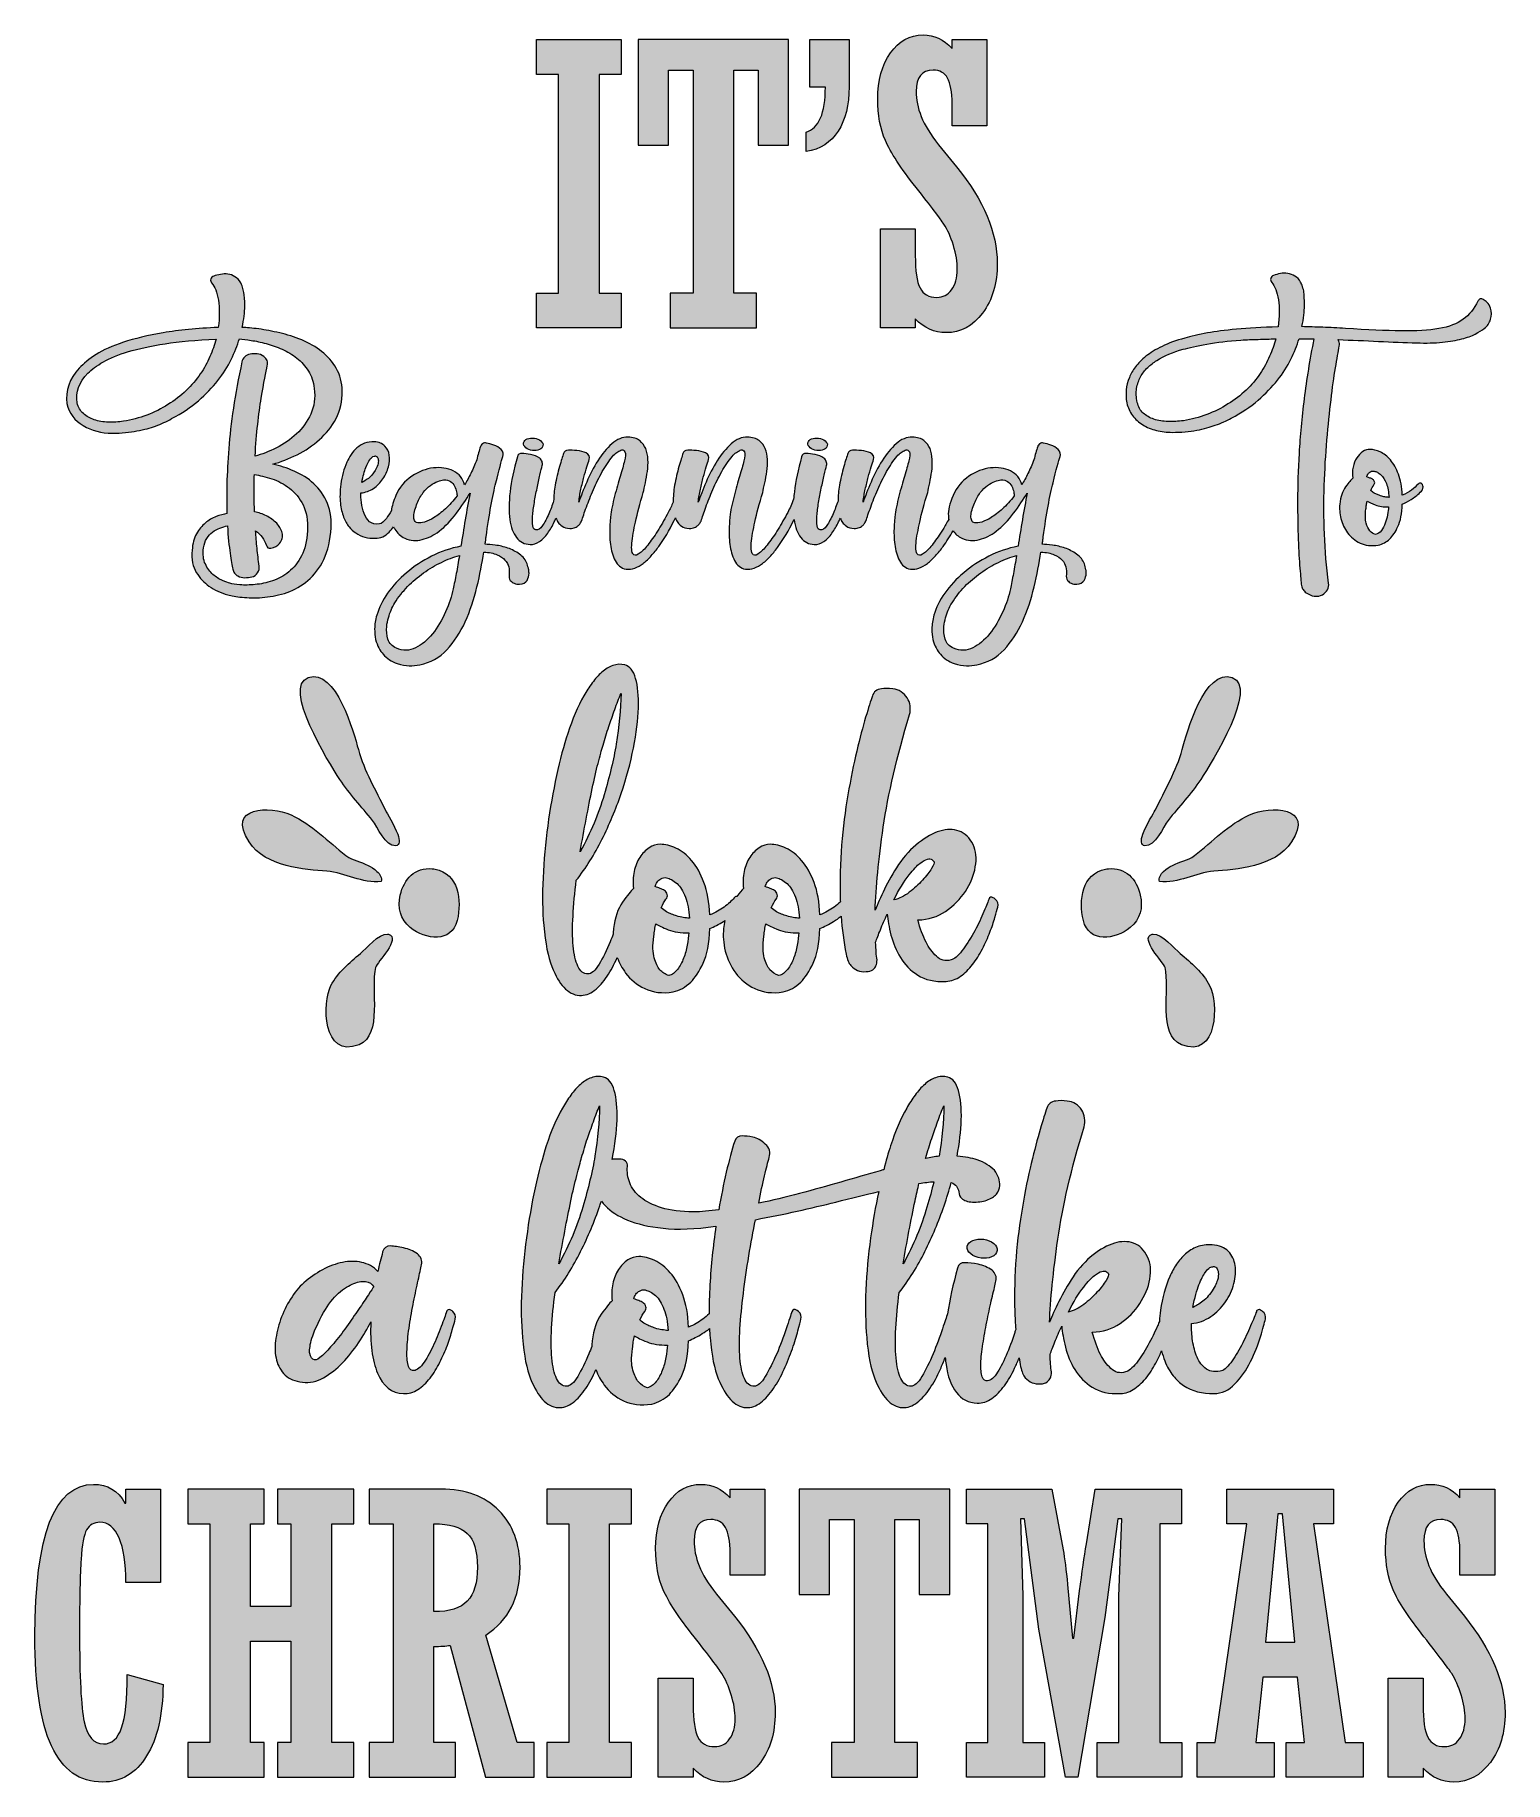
# Model space of a CAD drawing. Header units: inches. Extents: x 1.2 to 13.8, y -16 to -1.
import ezdxf

# ---------------------------------------------------------------- set-up
doc = ezdxf.new("R2010")
doc.units = ezdxf.units.IN
doc.header["$MEASUREMENT"] = 0
doc.layers.add('Layer 1', color=7, linetype='Continuous')

# ---------------------------------------------------------------- blocks, each defined once
blk = doc.blocks.new('block 2')
at = {"layer": 'Layer 1', "lineweight": 0}
for points, knots in [([(2.577, -4.123), (2.512, -4.179), (2.435, -4.231), (2.346, -4.277), (2.305, -4.302), (2.259, -4.323), (2.208, -4.341), (2.164, -4.357), (2.111, -4.371), (2.048, -4.383), (1.986, -4.396), (1.915, -4.402), (1.836, -4.402), (1.742, -4.402), (1.658, -4.38), (1.585, -4.337), (1.512, -4.294), (1.465, -4.231), (1.445, -4.148), (1.432, -4.036), (1.467, -3.934), (1.552, -3.842), (1.588, -3.803), (1.637, -3.764), (1.697, -3.725), (1.758, -3.686), (1.836, -3.651), (1.931, -3.62), (2.027, -3.588), (2.141, -3.561), (2.275, -3.538), (2.408, -3.515), (2.566, -3.499), (2.748, -3.492), (2.76, -3.404), (2.76, -3.327), (2.749, -3.258), (2.738, -3.189), (2.719, -3.14), (2.691, -3.109), (2.683, -3.099), (2.68, -3.088), (2.684, -3.075), (2.687, -3.063), (2.696, -3.055), (2.709, -3.05), (2.726, -3.044), (2.746, -3.039), (2.768, -3.035), (2.79, -3.03), (2.811, -3.03), (2.831, -3.033), (2.852, -3.036), (2.872, -3.043), (2.892, -3.055), (2.911, -3.066), (2.928, -3.084), (2.941, -3.107), (2.947, -3.116), (2.952, -3.129), (2.957, -3.145), (2.962, -3.162), (2.966, -3.177), (2.969, -3.19), (2.974, -3.216), (2.976, -3.256), (2.976, -3.308), (2.976, -3.361), (2.968, -3.422), (2.954, -3.492), (2.992, -3.493), (3.039, -3.498), (3.096, -3.505), (3.153, -3.513), (3.213, -3.524), (3.277, -3.539), (3.34, -3.554), (3.403, -3.574), (3.467, -3.6), (3.53, -3.626), (3.587, -3.659), (3.638, -3.699), (3.69, -3.739), (3.731, -3.787), (3.764, -3.843), (3.797, -3.899), (3.814, -3.965), (3.816, -4.041), (3.817, -4.128), (3.799, -4.207), (3.762, -4.276), (3.725, -4.345), (3.677, -4.406), (3.62, -4.458), (3.562, -4.509), (3.498, -4.553), (3.426, -4.588), (3.355, -4.623), (3.286, -4.65), (3.219, -4.669), (3.278, -4.682), (3.34, -4.702), (3.402, -4.729), (3.465, -4.756), (3.521, -4.792), (3.571, -4.837), (3.62, -4.882), (3.659, -4.939), (3.688, -5.007), (3.716, -5.074), (3.726, -5.156), (3.717, -5.253), (3.707, -5.359), (3.682, -5.447), (3.643, -5.517), (3.603, -5.587), (3.556, -5.644), (3.5, -5.687), (3.443, -5.73), (3.383, -5.761), (3.317, -5.781), (3.251, -5.8), (3.188, -5.812), (3.126, -5.817), (3.064, -5.821), (3.006, -5.82), (2.954, -5.815), (2.901, -5.809), (2.861, -5.802), (2.831, -5.793), (2.77, -5.777), (2.716, -5.752), (2.667, -5.718), (2.627, -5.689), (2.59, -5.65), (2.559, -5.601), (2.528, -5.553), (2.516, -5.489), (2.523, -5.41), (2.527, -5.353), (2.54, -5.306), (2.561, -5.268), (2.582, -5.23), (2.608, -5.199), (2.637, -5.175), (2.666, -5.151), (2.697, -5.133), (2.73, -5.12), (2.763, -5.108), (2.794, -5.099), (2.823, -5.093), (2.817, -4.938), (2.822, -4.753), (2.838, -4.535), (2.854, -4.318), (2.892, -4.069), (2.952, -3.789), (2.955, -3.772), (2.963, -3.757), (2.976, -3.745), (2.989, -3.732), (3.004, -3.725), (3.022, -3.722), (3.042, -3.719), (3.062, -3.718), (3.082, -3.719), (3.102, -3.721), (3.121, -3.728), (3.14, -3.741), (3.169, -3.763), (3.179, -3.79), (3.17, -3.822), (3.159, -3.873), (3.141, -3.966), (3.118, -4.101), (3.095, -4.236), (3.077, -4.402), (3.065, -4.599), (3.124, -4.584), (3.185, -4.561), (3.249, -4.529), (3.313, -4.497), (3.371, -4.456), (3.422, -4.408), (3.473, -4.36), (3.514, -4.303), (3.544, -4.238), (3.575, -4.172), (3.585, -4.099), (3.575, -4.017), (3.568, -3.96), (3.551, -3.91), (3.524, -3.867), (3.497, -3.824), (3.464, -3.787), (3.425, -3.757), (3.387, -3.726), (3.344, -3.701), (3.297, -3.68), (3.251, -3.66), (3.205, -3.643), (3.16, -3.631), (3.114, -3.618), (3.072, -3.609), (3.032, -3.604), (2.991, -3.598), (2.958, -3.593), (2.93, -3.59), (2.912, -3.647), (2.889, -3.706), (2.859, -3.768), (2.829, -3.829), (2.791, -3.889), (2.744, -3.949), (2.697, -4.009), (2.642, -4.067), (2.577, -4.123)], [0, 0, 0, 0, 1, 1, 1, 2, 2, 2, 3, 3, 3, 4, 4, 4, 5, 5, 5, 6, 6, 6, 7, 7, 7, 8, 8, 8, 9, 9, 9, 10, 10, 10, 11, 11, 11, 12, 12, 12, 13, 13, 13, 14, 14, 14, 15, 15, 15, 16, 16, 16, 17, 17, 17, 18, 18, 18, 19, 19, 19, 20, 20, 20, 21, 21, 21, 22, 22, 22, 23, 23, 23, 24, 24, 24, 25, 25, 25, 26, 26, 26, 27, 27, 27, 28, 28, 28, 29, 29, 29, 30, 30, 30, 31, 31, 31, 32, 32, 32, 33, 33, 33, 34, 34, 34, 35, 35, 35, 36, 36, 36, 37, 37, 37, 38, 38, 38, 39, 39, 39, 40, 40, 40, 41, 41, 41, 42, 42, 42, 43, 43, 43, 44, 44, 44, 45, 45, 45, 46, 46, 46, 47, 47, 47, 48, 48, 48, 49, 49, 49, 50, 50, 50, 51, 51, 51, 52, 52, 52, 53, 53, 53, 54, 54, 54, 55, 55, 55, 56, 56, 56, 57, 57, 57, 58, 58, 58, 59, 59, 59, 60, 60, 60, 61, 61, 61, 62, 62, 62, 63, 63, 63, 64, 64, 64, 65, 65, 65, 66, 66, 66, 67, 67, 67, 68, 68, 68, 69, 69, 69, 70, 70, 70, 71, 71, 71, 72, 72, 72, 72]), ([(2.593, -3.892), (2.627, -3.844), (2.654, -3.795), (2.676, -3.743), (2.698, -3.692), (2.716, -3.642), (2.729, -3.593), (2.559, -3.6), (2.413, -3.613), (2.29, -3.632), (2.167, -3.651), (2.062, -3.674), (1.974, -3.7), (1.887, -3.726), (1.815, -3.756), (1.759, -3.788), (1.703, -3.821), (1.658, -3.854), (1.626, -3.886), (1.549, -3.963), (1.518, -4.048), (1.534, -4.142), (1.543, -4.179), (1.561, -4.21), (1.587, -4.233), (1.613, -4.257), (1.645, -4.275), (1.681, -4.287), (1.717, -4.299), (1.758, -4.306), (1.801, -4.308), (1.845, -4.309), (1.889, -4.306), (1.933, -4.299), (2.001, -4.289), (2.068, -4.271), (2.133, -4.247), (2.198, -4.222), (2.258, -4.192), (2.315, -4.156), (2.372, -4.12), (2.424, -4.08), (2.472, -4.035), (2.519, -3.991), (2.559, -3.943), (2.593, -3.892)], [0, 0, 0, 0, 1, 1, 1, 2, 2, 2, 3, 3, 3, 4, 4, 4, 5, 5, 5, 6, 6, 6, 7, 7, 7, 8, 8, 8, 9, 9, 9, 10, 10, 10, 11, 11, 11, 12, 12, 12, 13, 13, 13, 14, 14, 14, 15, 15, 15, 15]), ([(3.209, -4.795), (3.154, -4.778), (3.104, -4.766), (3.059, -4.758), (3.057, -4.809), (3.057, -4.861), (3.057, -4.915), (3.057, -4.968), (3.058, -5.022), (3.061, -5.078), (3.096, -5.085), (3.13, -5.097), (3.162, -5.114), (3.194, -5.13), (3.224, -5.152), (3.251, -5.178), (3.273, -5.2), (3.289, -5.227), (3.298, -5.26), (3.308, -5.293), (3.3, -5.323), (3.275, -5.351), (3.258, -5.371), (3.233, -5.385), (3.201, -5.393), (3.181, -5.395), (3.168, -5.387), (3.162, -5.369), (3.144, -5.316), (3.114, -5.274), (3.07, -5.242), (3.073, -5.291), (3.077, -5.342), (3.082, -5.393), (3.087, -5.444), (3.093, -5.495), (3.1, -5.546), (3.103, -5.566), (3.099, -5.585), (3.086, -5.604), (3.074, -5.622), (3.057, -5.634), (3.037, -5.64), (3.018, -5.644), (2.998, -5.646), (2.976, -5.646), (2.954, -5.646), (2.934, -5.641), (2.917, -5.631), (2.905, -5.625), (2.896, -5.617), (2.888, -5.606), (2.881, -5.595), (2.876, -5.584), (2.873, -5.572), (2.867, -5.543), (2.86, -5.498), (2.85, -5.436), (2.841, -5.375), (2.833, -5.296), (2.827, -5.2), (2.807, -5.204), (2.785, -5.211), (2.763, -5.219), (2.74, -5.227), (2.719, -5.238), (2.699, -5.253), (2.679, -5.267), (2.663, -5.286), (2.649, -5.308), (2.635, -5.331), (2.626, -5.358), (2.621, -5.39), (2.614, -5.446), (2.619, -5.492), (2.637, -5.528), (2.654, -5.565), (2.676, -5.595), (2.702, -5.618), (2.729, -5.641), (2.756, -5.659), (2.784, -5.67), (2.813, -5.682), (2.834, -5.69), (2.849, -5.694), (2.868, -5.7), (2.897, -5.705), (2.935, -5.708), (2.974, -5.71), (3.017, -5.71), (3.065, -5.705), (3.114, -5.701), (3.163, -5.69), (3.214, -5.674), (3.265, -5.657), (3.312, -5.631), (3.355, -5.596), (3.398, -5.561), (3.435, -5.515), (3.465, -5.458), (3.494, -5.401), (3.512, -5.33), (3.516, -5.244), (3.52, -5.153), (3.508, -5.079), (3.478, -5.02), (3.448, -4.961), (3.409, -4.913), (3.362, -4.876), (3.314, -4.84), (3.263, -4.813), (3.209, -4.795)], [0, 0, 0, 0, 1, 1, 1, 2, 2, 2, 3, 3, 3, 4, 4, 4, 5, 5, 5, 6, 6, 6, 7, 7, 7, 8, 8, 8, 9, 9, 9, 10, 10, 10, 11, 11, 11, 12, 12, 12, 13, 13, 13, 14, 14, 14, 15, 15, 15, 16, 16, 16, 17, 17, 17, 18, 18, 18, 19, 19, 19, 20, 20, 20, 21, 21, 21, 22, 22, 22, 23, 23, 23, 24, 24, 24, 25, 25, 25, 26, 26, 26, 27, 27, 27, 28, 28, 28, 29, 29, 29, 30, 30, 30, 31, 31, 31, 32, 32, 32, 33, 33, 33, 34, 34, 34, 35, 35, 35, 36, 36, 36, 37, 37, 37, 37])]:
    blk.add_open_spline(points, degree=3, knots=knots, dxfattribs=at)
blk = doc.blocks.new('block 3')
at = {"layer": 'Layer 1', "lineweight": 0}
for points, knots in [([(3.803, -4.841), (3.813, -4.771), (3.83, -4.709), (3.855, -4.653), (3.865, -4.63), (3.878, -4.607), (3.892, -4.586), (3.907, -4.564), (3.924, -4.544), (3.942, -4.528), (3.961, -4.511), (3.983, -4.498), (4.008, -4.488), (4.033, -4.479), (4.061, -4.475), (4.091, -4.476), (4.131, -4.479), (4.161, -4.491), (4.182, -4.513), (4.203, -4.535), (4.216, -4.561), (4.22, -4.592), (4.225, -4.623), (4.222, -4.656), (4.213, -4.693), (4.203, -4.729), (4.187, -4.763), (4.166, -4.795), (4.144, -4.828), (4.116, -4.855), (4.084, -4.878), (4.051, -4.9), (4.015, -4.913), (3.975, -4.916), (3.975, -4.939), (3.977, -4.967), (3.981, -5), (3.984, -5.033), (3.992, -5.064), (4.003, -5.093), (4.014, -5.122), (4.03, -5.146), (4.051, -5.164), (4.072, -5.182), (4.101, -5.188), (4.137, -5.183), (4.155, -5.18), (4.174, -5.164), (4.195, -5.136), (4.21, -5.116), (4.224, -5.093), (4.238, -5.069), (4.243, -5.031), (4.256, -4.988), (4.277, -4.938), (4.308, -4.868), (4.353, -4.813), (4.414, -4.773), (4.474, -4.732), (4.536, -4.709), (4.6, -4.701), (4.663, -4.694), (4.72, -4.703), (4.771, -4.727), (4.822, -4.751), (4.855, -4.791), (4.868, -4.848), (4.887, -4.817), (4.905, -4.784), (4.922, -4.748), (4.94, -4.713), (4.957, -4.674), (4.973, -4.631), (4.978, -4.611), (4.984, -4.591), (4.989, -4.571), (4.994, -4.552), (5, -4.534), (5.005, -4.518), (5.008, -4.508), (5.015, -4.499), (5.024, -4.493), (5.033, -4.486), (5.044, -4.484), (5.056, -4.487), (5.075, -4.49), (5.096, -4.496), (5.12, -4.504), (5.144, -4.512), (5.165, -4.525), (5.183, -4.544), (5.2, -4.563), (5.205, -4.583), (5.198, -4.603), (5.186, -4.641), (5.166, -4.716), (5.138, -4.829), (5.109, -4.942), (5.081, -5.097), (5.054, -5.294), (5.052, -5.304), (5.051, -5.315), (5.05, -5.325), (5.05, -5.335), (5.048, -5.346), (5.045, -5.358), (5.068, -5.359), (5.098, -5.362), (5.133, -5.366), (5.169, -5.371), (5.205, -5.379), (5.241, -5.391), (5.276, -5.404), (5.31, -5.421), (5.341, -5.443), (5.372, -5.465), (5.395, -5.493), (5.408, -5.528), (5.409, -5.535), (5.411, -5.543), (5.414, -5.552), (5.417, -5.56), (5.42, -5.568), (5.421, -5.577), (5.422, -5.587), (5.423, -5.597), (5.423, -5.607), (5.423, -5.629), (5.417, -5.65), (5.406, -5.669), (5.394, -5.689), (5.373, -5.7), (5.342, -5.703), (5.325, -5.703), (5.309, -5.7), (5.294, -5.694), (5.282, -5.689), (5.272, -5.68), (5.262, -5.669), (5.253, -5.658), (5.25, -5.64), (5.253, -5.616), (5.254, -5.597), (5.253, -5.576), (5.248, -5.554), (5.244, -5.533), (5.233, -5.512), (5.216, -5.494), (5.2, -5.476), (5.177, -5.461), (5.148, -5.448), (5.118, -5.436), (5.08, -5.428), (5.034, -5.425), (5.019, -5.52), (5, -5.62), (4.975, -5.726), (4.95, -5.832), (4.916, -5.931), (4.874, -6.025), (4.832, -6.118), (4.779, -6.199), (4.716, -6.266), (4.652, -6.334), (4.575, -6.377), (4.483, -6.396), (4.454, -6.402), (4.423, -6.405), (4.392, -6.404), (4.361, -6.403), (4.326, -6.397), (4.288, -6.386), (4.24, -6.368), (4.2, -6.341), (4.168, -6.305), (4.155, -6.29), (4.142, -6.272), (4.131, -6.251), (4.119, -6.23), (4.11, -6.205), (4.103, -6.178), (4.097, -6.15), (4.094, -6.119), (4.094, -6.085), (4.095, -6.051), (4.101, -6.012), (4.113, -5.968), (4.131, -5.905), (4.162, -5.842), (4.206, -5.779), (4.251, -5.715), (4.305, -5.656), (4.369, -5.603), (4.433, -5.549), (4.505, -5.502), (4.584, -5.461), (4.664, -5.421), (4.748, -5.393), (4.837, -5.375), (4.849, -5.301), (4.861, -5.225), (4.874, -5.147), (4.887, -5.069), (4.901, -4.992), (4.916, -4.918), (4.882, -4.973), (4.843, -5.031), (4.798, -5.092), (4.752, -5.152), (4.703, -5.204), (4.649, -5.246), (4.602, -5.281), (4.554, -5.305), (4.503, -5.318), (4.453, -5.331), (4.403, -5.328), (4.354, -5.307), (4.317, -5.288), (4.289, -5.262), (4.268, -5.229), (4.264, -5.222), (4.261, -5.215), (4.258, -5.207), (4.246, -5.224), (4.233, -5.239), (4.219, -5.254), (4.185, -5.289), (4.145, -5.307), (4.1, -5.307), (4.036, -5.309), (3.98, -5.293), (3.932, -5.261), (3.911, -5.248), (3.892, -5.23), (3.874, -5.208), (3.855, -5.185), (3.84, -5.157), (3.827, -5.124), (3.813, -5.09), (3.804, -5.05), (3.799, -5.004), (3.794, -4.958), (3.795, -4.904), (3.803, -4.841)], [0, 0, 0, 0, 1, 1, 1, 2, 2, 2, 3, 3, 3, 4, 4, 4, 5, 5, 5, 6, 6, 6, 7, 7, 7, 8, 8, 8, 9, 9, 9, 10, 10, 10, 11, 11, 11, 12, 12, 12, 13, 13, 13, 14, 14, 14, 15, 15, 15, 16, 16, 16, 17, 17, 17, 18, 18, 18, 19, 19, 19, 20, 20, 20, 21, 21, 21, 22, 22, 22, 23, 23, 23, 24, 24, 24, 25, 25, 25, 26, 26, 26, 27, 27, 27, 28, 28, 28, 29, 29, 29, 30, 30, 30, 31, 31, 31, 32, 32, 32, 33, 33, 33, 34, 34, 34, 35, 35, 35, 36, 36, 36, 37, 37, 37, 38, 38, 38, 39, 39, 39, 40, 40, 40, 41, 41, 41, 42, 42, 42, 43, 43, 43, 44, 44, 44, 45, 45, 45, 46, 46, 46, 47, 47, 47, 48, 48, 48, 49, 49, 49, 50, 50, 50, 51, 51, 51, 52, 52, 52, 53, 53, 53, 54, 54, 54, 55, 55, 55, 56, 56, 56, 57, 57, 57, 58, 58, 58, 59, 59, 59, 60, 60, 60, 61, 61, 61, 62, 62, 62, 63, 63, 63, 64, 64, 64, 65, 65, 65, 66, 66, 66, 67, 67, 67, 68, 68, 68, 69, 69, 69, 70, 70, 70, 71, 71, 71, 72, 72, 72, 73, 73, 73, 74, 74, 74, 75, 75, 75, 76, 76, 76, 77, 77, 77, 78, 78, 78, 79, 79, 79, 80, 80, 80, 81, 81, 81, 81]), ([(3.984, -4.826), (4, -4.819), (4.019, -4.807), (4.04, -4.791), (4.061, -4.775), (4.08, -4.753), (4.098, -4.723), (4.112, -4.699), (4.121, -4.678), (4.124, -4.662), (4.127, -4.646), (4.127, -4.633), (4.124, -4.623), (4.121, -4.613), (4.117, -4.606), (4.111, -4.602), (4.105, -4.598), (4.1, -4.597), (4.096, -4.599), (4.093, -4.599), (4.087, -4.6), (4.079, -4.604), (4.071, -4.608), (4.062, -4.617), (4.052, -4.631), (4.042, -4.646), (4.03, -4.669), (4.018, -4.699), (4.006, -4.73), (3.994, -4.772), (3.984, -4.826)], [0, 0, 0, 0, 1, 1, 1, 2, 2, 2, 3, 3, 3, 4, 4, 4, 5, 5, 5, 6, 6, 6, 7, 7, 7, 8, 8, 8, 9, 9, 9, 10, 10, 10, 10]), ([(4.438, -5.155), (4.443, -5.166), (4.452, -5.172), (4.465, -5.174), (4.48, -5.177), (4.499, -5.175), (4.524, -5.167), (4.549, -5.16), (4.576, -5.147), (4.606, -5.128), (4.636, -5.109), (4.668, -5.084), (4.703, -5.054), (4.737, -5.023), (4.771, -4.986), (4.804, -4.942), (4.804, -4.935), (4.803, -4.923), (4.8, -4.907), (4.797, -4.891), (4.791, -4.875), (4.782, -4.859), (4.774, -4.843), (4.762, -4.829), (4.747, -4.818), (4.733, -4.808), (4.713, -4.803), (4.688, -4.804), (4.674, -4.806), (4.657, -4.81), (4.637, -4.817), (4.617, -4.825), (4.596, -4.836), (4.575, -4.852), (4.553, -4.868), (4.532, -4.889), (4.512, -4.914), (4.493, -4.938), (4.475, -4.969), (4.461, -5.005), (4.454, -5.024), (4.447, -5.043), (4.441, -5.062), (4.435, -5.081), (4.432, -5.099), (4.431, -5.115), (4.431, -5.131), (4.433, -5.144), (4.438, -5.155)], [0, 0, 0, 0, 1, 1, 1, 2, 2, 2, 3, 3, 3, 4, 4, 4, 5, 5, 5, 6, 6, 6, 7, 7, 7, 8, 8, 8, 9, 9, 9, 10, 10, 10, 11, 11, 11, 12, 12, 12, 13, 13, 13, 14, 14, 14, 15, 15, 15, 16, 16, 16, 16]), ([(4.824, -5.454), (4.773, -5.468), (4.721, -5.488), (4.669, -5.514), (4.616, -5.539), (4.565, -5.57), (4.516, -5.605), (4.466, -5.64), (4.42, -5.679), (4.378, -5.722), (4.335, -5.765), (4.299, -5.812), (4.268, -5.863), (4.255, -5.883), (4.244, -5.904), (4.236, -5.926), (4.227, -5.945), (4.219, -5.967), (4.213, -5.991), (4.206, -6.015), (4.201, -6.04), (4.198, -6.066), (4.195, -6.104), (4.199, -6.141), (4.209, -6.176), (4.22, -6.211), (4.244, -6.236), (4.281, -6.252), (4.338, -6.277), (4.393, -6.276), (4.447, -6.25), (4.5, -6.224), (4.548, -6.183), (4.592, -6.129), (4.636, -6.074), (4.673, -6.011), (4.705, -5.94), (4.736, -5.87), (4.758, -5.804), (4.771, -5.743), (4.779, -5.703), (4.787, -5.659), (4.797, -5.61), (4.806, -5.561), (4.815, -5.509), (4.824, -5.454)], [0, 0, 0, 0, 1, 1, 1, 2, 2, 2, 3, 3, 3, 4, 4, 4, 5, 5, 5, 6, 6, 6, 7, 7, 7, 8, 8, 8, 9, 9, 9, 10, 10, 10, 11, 11, 11, 12, 12, 12, 13, 13, 13, 14, 14, 14, 15, 15, 15, 15])]:
    blk.add_open_spline(points, degree=3, knots=knots, dxfattribs=at)
blk = doc.blocks.new('block 4')
at = {"layer": 'Layer 1', "lineweight": 0}
for points, knots in [([(5.258, -5.144), (5.249, -5.078), (5.249, -4.999), (5.26, -4.907), (5.271, -4.815), (5.292, -4.715), (5.323, -4.607), (5.327, -4.584), (5.341, -4.574), (5.364, -4.577), (5.384, -4.577), (5.409, -4.58), (5.437, -4.586), (5.466, -4.591), (5.492, -4.602), (5.515, -4.618), (5.524, -4.626), (5.53, -4.635), (5.535, -4.646), (5.539, -4.657), (5.54, -4.668), (5.537, -4.68), (5.532, -4.7), (5.526, -4.728), (5.517, -4.763), (5.508, -4.798), (5.5, -4.836), (5.492, -4.876), (5.484, -4.917), (5.476, -4.958), (5.469, -5), (5.462, -5.042), (5.457, -5.079), (5.454, -5.114), (5.451, -5.148), (5.452, -5.176), (5.456, -5.199), (5.46, -5.222), (5.469, -5.234), (5.482, -5.235), (5.501, -5.238), (5.52, -5.226), (5.539, -5.198), (5.558, -5.17), (5.576, -5.136), (5.594, -5.095), (5.609, -5.06), (5.622, -5.024), (5.635, -4.986), (5.636, -4.941), (5.64, -4.896), (5.648, -4.851), (5.659, -4.794), (5.671, -4.74), (5.686, -4.689), (5.7, -4.639), (5.712, -4.602), (5.721, -4.577), (5.725, -4.561), (5.739, -4.551), (5.762, -4.548), (5.782, -4.548), (5.807, -4.549), (5.836, -4.552), (5.866, -4.554), (5.892, -4.561), (5.915, -4.572), (5.94, -4.587), (5.949, -4.606), (5.941, -4.629), (5.936, -4.645), (5.929, -4.666), (5.921, -4.693), (5.913, -4.719), (5.904, -4.748), (5.896, -4.781), (5.887, -4.814), (5.878, -4.849), (5.87, -4.885), (5.862, -4.922), (5.856, -4.958), (5.852, -4.995), (5.869, -4.945), (5.892, -4.888), (5.92, -4.823), (5.947, -4.758), (5.979, -4.697), (6.016, -4.639), (6.052, -4.582), (6.092, -4.533), (6.136, -4.494), (6.18, -4.454), (6.226, -4.435), (6.276, -4.437), (6.318, -4.438), (6.352, -4.448), (6.376, -4.466), (6.4, -4.485), (6.417, -4.508), (6.428, -4.535), (6.439, -4.563), (6.445, -4.594), (6.447, -4.628), (6.448, -4.662), (6.447, -4.697), (6.442, -4.731), (6.438, -4.765), (6.432, -4.798), (6.425, -4.83), (6.417, -4.863), (6.412, -4.89), (6.407, -4.914), (6.378, -5.007), (6.356, -5.092), (6.339, -5.167), (6.332, -5.199), (6.326, -5.231), (6.32, -5.262), (6.314, -5.294), (6.31, -5.323), (6.308, -5.349), (6.306, -5.375), (6.306, -5.397), (6.309, -5.416), (6.312, -5.434), (6.318, -5.445), (6.326, -5.449), (6.339, -5.457), (6.357, -5.451), (6.38, -5.433), (6.403, -5.415), (6.428, -5.388), (6.455, -5.352), (6.483, -5.316), (6.511, -5.275), (6.54, -5.229), (6.568, -5.182), (6.595, -5.134), (6.622, -5.084), (6.637, -5.056), (6.65, -5.027), (6.663, -4.997), (6.664, -4.948), (6.668, -4.899), (6.676, -4.851), (6.686, -4.794), (6.699, -4.74), (6.713, -4.689), (6.728, -4.639), (6.74, -4.602), (6.748, -4.577), (6.753, -4.561), (6.767, -4.551), (6.79, -4.548), (6.81, -4.548), (6.835, -4.549), (6.864, -4.552), (6.894, -4.554), (6.92, -4.561), (6.943, -4.572), (6.968, -4.587), (6.977, -4.606), (6.969, -4.629), (6.964, -4.645), (6.957, -4.666), (6.949, -4.693), (6.941, -4.719), (6.932, -4.748), (6.923, -4.781), (6.915, -4.814), (6.906, -4.849), (6.898, -4.885), (6.89, -4.922), (6.884, -4.958), (6.88, -4.995), (6.897, -4.945), (6.92, -4.888), (6.947, -4.823), (6.975, -4.758), (7.007, -4.697), (7.044, -4.639), (7.08, -4.582), (7.12, -4.533), (7.164, -4.494), (7.208, -4.454), (7.254, -4.435), (7.304, -4.437), (7.346, -4.438), (7.379, -4.448), (7.403, -4.466), (7.428, -4.485), (7.445, -4.508), (7.456, -4.535), (7.467, -4.563), (7.473, -4.594), (7.475, -4.628), (7.476, -4.662), (7.475, -4.697), (7.47, -4.731), (7.466, -4.765), (7.46, -4.798), (7.453, -4.83), (7.445, -4.863), (7.44, -4.89), (7.435, -4.914), (7.406, -5.007), (7.383, -5.092), (7.367, -5.167), (7.36, -5.199), (7.354, -5.231), (7.348, -5.262), (7.342, -5.294), (7.338, -5.323), (7.336, -5.349), (7.334, -5.375), (7.334, -5.397), (7.337, -5.416), (7.34, -5.434), (7.346, -5.445), (7.354, -5.449), (7.367, -5.457), (7.385, -5.451), (7.408, -5.433), (7.43, -5.415), (7.456, -5.388), (7.483, -5.352), (7.511, -5.316), (7.539, -5.275), (7.568, -5.229), (7.596, -5.182), (7.623, -5.134), (7.65, -5.084), (7.668, -5.049), (7.686, -5.011), (7.701, -4.971), (7.703, -4.951), (7.705, -4.929), (7.707, -4.907), (7.718, -4.815), (7.739, -4.715), (7.77, -4.607), (7.774, -4.584), (7.788, -4.574), (7.811, -4.577), (7.832, -4.577), (7.856, -4.58), (7.885, -4.586), (7.913, -4.591), (7.939, -4.602), (7.962, -4.618), (7.971, -4.626), (7.978, -4.635), (7.982, -4.646), (7.986, -4.657), (7.987, -4.668), (7.984, -4.68), (7.98, -4.7), (7.973, -4.728), (7.964, -4.763), (7.956, -4.798), (7.947, -4.836), (7.939, -4.876), (7.931, -4.917), (7.924, -4.958), (7.916, -5), (7.909, -5.042), (7.904, -5.079), (7.901, -5.114), (7.898, -5.148), (7.899, -5.176), (7.903, -5.199), (7.908, -5.222), (7.916, -5.234), (7.929, -5.235), (7.948, -5.238), (7.967, -5.226), (7.986, -5.198), (8.005, -5.17), (8.023, -5.136), (8.041, -5.095), (8.056, -5.06), (8.07, -5.024), (8.083, -4.986), (8.083, -4.941), (8.088, -4.896), (8.096, -4.851), (8.106, -4.794), (8.118, -4.74), (8.133, -4.689), (8.147, -4.639), (8.159, -4.602), (8.168, -4.577), (8.172, -4.561), (8.186, -4.551), (8.209, -4.548), (8.23, -4.548), (8.255, -4.549), (8.284, -4.552), (8.313, -4.554), (8.339, -4.561), (8.362, -4.572), (8.387, -4.587), (8.396, -4.606), (8.389, -4.629), (8.383, -4.645), (8.376, -4.666), (8.368, -4.693), (8.36, -4.719), (8.352, -4.748), (8.343, -4.781), (8.334, -4.814), (8.326, -4.849), (8.318, -4.885), (8.31, -4.922), (8.303, -4.958), (8.299, -4.995), (8.317, -4.945), (8.339, -4.888), (8.367, -4.823), (8.395, -4.758), (8.427, -4.697), (8.463, -4.639), (8.5, -4.582), (8.54, -4.533), (8.583, -4.494), (8.627, -4.454), (8.674, -4.435), (8.723, -4.437), (8.766, -4.438), (8.799, -4.448), (8.823, -4.466), (8.847, -4.485), (8.864, -4.508), (8.875, -4.535), (8.886, -4.563), (8.892, -4.594), (8.894, -4.628), (8.895, -4.662), (8.894, -4.697), (8.89, -4.731), (8.885, -4.765), (8.879, -4.798), (8.872, -4.83), (8.865, -4.863), (8.859, -4.89), (8.855, -4.914), (8.825, -5.007), (8.803, -5.092), (8.787, -5.167), (8.779, -5.199), (8.773, -5.231), (8.767, -5.262), (8.761, -5.294), (8.757, -5.323), (8.755, -5.349), (8.753, -5.375), (8.753, -5.397), (8.756, -5.416), (8.759, -5.434), (8.765, -5.445), (8.774, -5.449), (8.787, -5.457), (8.805, -5.451), (8.827, -5.433), (8.85, -5.415), (8.875, -5.388), (8.903, -5.352), (8.93, -5.316), (8.958, -5.275), (8.987, -5.229), (9.004, -5.201), (9.02, -5.173), (9.036, -5.144), (9.035, -5.135), (9.034, -5.125), (9.033, -5.115), (9.029, -5.068), (9.043, -5.009), (9.073, -4.938), (9.104, -4.868), (9.149, -4.813), (9.21, -4.773), (9.27, -4.732), (9.332, -4.709), (9.396, -4.701), (9.459, -4.694), (9.516, -4.703), (9.568, -4.727), (9.619, -4.751), (9.651, -4.791), (9.664, -4.848), (9.683, -4.817), (9.701, -4.784), (9.718, -4.748), (9.736, -4.713), (9.753, -4.674), (9.769, -4.631), (9.775, -4.611), (9.78, -4.591), (9.785, -4.571), (9.79, -4.552), (9.796, -4.534), (9.802, -4.518), (9.804, -4.508), (9.811, -4.499), (9.82, -4.493), (9.83, -4.486), (9.84, -4.484), (9.852, -4.487), (9.871, -4.49), (9.892, -4.496), (9.916, -4.504), (9.94, -4.512), (9.961, -4.525), (9.979, -4.544), (9.996, -4.563), (10.001, -4.583), (9.994, -4.603), (9.982, -4.641), (9.962, -4.716), (9.934, -4.829), (9.905, -4.942), (9.877, -5.097), (9.85, -5.294), (9.848, -5.304), (9.847, -5.315), (9.846, -5.325), (9.846, -5.335), (9.844, -5.346), (9.841, -5.358), (9.864, -5.359), (9.894, -5.362), (9.93, -5.366), (9.965, -5.371), (10.001, -5.379), (10.037, -5.391), (10.072, -5.404), (10.106, -5.421), (10.137, -5.443), (10.169, -5.465), (10.191, -5.493), (10.204, -5.528), (10.205, -5.535), (10.208, -5.543), (10.211, -5.552), (10.213, -5.56), (10.216, -5.568), (10.217, -5.577), (10.219, -5.587), (10.219, -5.597), (10.219, -5.607), (10.219, -5.629), (10.213, -5.65), (10.202, -5.669), (10.19, -5.689), (10.169, -5.7), (10.138, -5.703), (10.121, -5.703), (10.105, -5.7), (10.09, -5.694), (10.079, -5.689), (10.068, -5.68), (10.059, -5.669), (10.049, -5.658), (10.046, -5.64), (10.049, -5.616), (10.05, -5.597), (10.049, -5.576), (10.044, -5.554), (10.04, -5.533), (10.029, -5.512), (10.013, -5.494), (9.996, -5.476), (9.973, -5.461), (9.944, -5.448), (9.915, -5.436), (9.877, -5.428), (9.83, -5.425), (9.815, -5.52), (9.796, -5.62), (9.771, -5.726), (9.746, -5.832), (9.713, -5.931), (9.67, -6.025), (9.628, -6.118), (9.575, -6.199), (9.512, -6.266), (9.448, -6.334), (9.371, -6.377), (9.279, -6.396), (9.25, -6.402), (9.219, -6.405), (9.188, -6.404), (9.157, -6.403), (9.122, -6.397), (9.084, -6.386), (9.036, -6.368), (8.996, -6.341), (8.964, -6.305), (8.951, -6.29), (8.938, -6.272), (8.927, -6.251), (8.915, -6.23), (8.906, -6.205), (8.899, -6.178), (8.893, -6.15), (8.89, -6.119), (8.891, -6.085), (8.891, -6.051), (8.898, -6.012), (8.909, -5.968), (8.927, -5.905), (8.958, -5.842), (9.002, -5.779), (9.047, -5.715), (9.101, -5.656), (9.165, -5.603), (9.229, -5.549), (9.301, -5.502), (9.381, -5.461), (9.46, -5.421), (9.544, -5.393), (9.633, -5.375), (9.645, -5.301), (9.657, -5.225), (9.67, -5.147), (9.683, -5.069), (9.697, -4.992), (9.712, -4.918), (9.678, -4.973), (9.639, -5.031), (9.594, -5.092), (9.549, -5.152), (9.499, -5.204), (9.445, -5.246), (9.398, -5.281), (9.35, -5.305), (9.3, -5.318), (9.249, -5.331), (9.199, -5.328), (9.15, -5.307), (9.118, -5.291), (9.093, -5.269), (9.074, -5.242), (9.046, -5.291), (9.018, -5.336), (8.988, -5.377), (8.968, -5.405), (8.946, -5.432), (8.923, -5.457), (8.901, -5.483), (8.878, -5.504), (8.853, -5.523), (8.829, -5.541), (8.805, -5.555), (8.78, -5.564), (8.755, -5.574), (8.731, -5.576), (8.706, -5.572), (8.664, -5.565), (8.632, -5.54), (8.612, -5.499), (8.591, -5.457), (8.578, -5.41), (8.571, -5.359), (8.565, -5.307), (8.563, -5.255), (8.566, -5.203), (8.569, -5.152), (8.572, -5.112), (8.577, -5.084), (8.588, -5.02), (8.603, -4.958), (8.619, -4.898), (8.636, -4.839), (8.652, -4.785), (8.666, -4.736), (8.681, -4.688), (8.691, -4.648), (8.697, -4.616), (8.703, -4.584), (8.701, -4.563), (8.691, -4.553), (8.682, -4.545), (8.672, -4.544), (8.661, -4.549), (8.65, -4.555), (8.639, -4.561), (8.627, -4.568), (8.614, -4.577), (8.602, -4.588), (8.59, -4.603), (8.559, -4.639), (8.53, -4.683), (8.501, -4.733), (8.473, -4.783), (8.447, -4.835), (8.425, -4.887), (8.402, -4.94), (8.382, -4.99), (8.365, -5.038), (8.347, -5.086), (8.333, -5.126), (8.323, -5.159), (8.322, -5.161), (8.319, -5.167), (8.314, -5.174), (8.31, -5.181), (8.304, -5.188), (8.297, -5.196), (8.29, -5.203), (8.28, -5.209), (8.267, -5.214), (8.255, -5.219), (8.24, -5.222), (8.222, -5.222), (8.193, -5.222), (8.171, -5.216), (8.156, -5.203), (8.14, -5.191), (8.129, -5.18), (8.122, -5.172), (8.114, -5.16), (8.108, -5.147), (8.103, -5.133), (8.098, -5.144), (8.093, -5.155), (8.088, -5.166), (8.071, -5.202), (8.052, -5.234), (8.031, -5.264), (8.01, -5.293), (7.987, -5.316), (7.961, -5.335), (7.936, -5.353), (7.908, -5.361), (7.879, -5.36), (7.831, -5.358), (7.792, -5.339), (7.763, -5.301), (7.734, -5.263), (7.715, -5.211), (7.705, -5.144), (7.705, -5.144), (7.705, -5.144), (7.705, -5.144), (7.703, -5.147), (7.702, -5.151), (7.7, -5.154), (7.659, -5.239), (7.615, -5.313), (7.569, -5.377), (7.548, -5.405), (7.527, -5.432), (7.504, -5.457), (7.481, -5.483), (7.458, -5.504), (7.434, -5.523), (7.41, -5.541), (7.386, -5.555), (7.361, -5.564), (7.336, -5.574), (7.311, -5.576), (7.286, -5.572), (7.244, -5.565), (7.213, -5.54), (7.192, -5.499), (7.172, -5.457), (7.159, -5.41), (7.152, -5.359), (7.145, -5.307), (7.144, -5.255), (7.147, -5.203), (7.149, -5.152), (7.153, -5.112), (7.157, -5.084), (7.169, -5.02), (7.183, -4.958), (7.2, -4.898), (7.217, -4.839), (7.233, -4.785), (7.247, -4.736), (7.262, -4.688), (7.272, -4.648), (7.278, -4.616), (7.284, -4.584), (7.281, -4.563), (7.271, -4.553), (7.262, -4.545), (7.253, -4.544), (7.242, -4.549), (7.231, -4.555), (7.219, -4.561), (7.208, -4.568), (7.195, -4.577), (7.182, -4.588), (7.171, -4.603), (7.14, -4.639), (7.11, -4.683), (7.082, -4.733), (7.054, -4.783), (7.028, -4.835), (7.005, -4.887), (6.983, -4.94), (6.963, -4.99), (6.945, -5.038), (6.928, -5.086), (6.914, -5.126), (6.904, -5.159), (6.902, -5.161), (6.899, -5.167), (6.895, -5.174), (6.891, -5.181), (6.885, -5.188), (6.877, -5.196), (6.87, -5.203), (6.86, -5.209), (6.848, -5.214), (6.836, -5.219), (6.821, -5.222), (6.803, -5.222), (6.774, -5.222), (6.752, -5.216), (6.736, -5.203), (6.721, -5.191), (6.71, -5.18), (6.703, -5.172), (6.695, -5.159), (6.688, -5.146), (6.683, -5.132), (6.679, -5.14), (6.676, -5.147), (6.672, -5.154), (6.631, -5.239), (6.587, -5.313), (6.541, -5.377), (6.52, -5.405), (6.499, -5.432), (6.476, -5.457), (6.454, -5.483), (6.43, -5.504), (6.406, -5.523), (6.382, -5.541), (6.358, -5.555), (6.333, -5.564), (6.308, -5.574), (6.283, -5.576), (6.259, -5.572), (6.216, -5.565), (6.185, -5.54), (6.165, -5.499), (6.144, -5.457), (6.131, -5.41), (6.124, -5.359), (6.117, -5.307), (6.116, -5.255), (6.119, -5.203), (6.122, -5.152), (6.125, -5.112), (6.13, -5.084), (6.141, -5.02), (6.155, -4.958), (6.172, -4.898), (6.189, -4.839), (6.205, -4.785), (6.219, -4.736), (6.234, -4.688), (6.244, -4.648), (6.25, -4.616), (6.256, -4.584), (6.253, -4.563), (6.243, -4.553), (6.235, -4.545), (6.225, -4.544), (6.214, -4.549), (6.203, -4.555), (6.191, -4.561), (6.18, -4.568), (6.167, -4.577), (6.154, -4.588), (6.143, -4.603), (6.112, -4.639), (6.083, -4.683), (6.054, -4.733), (6.026, -4.783), (6, -4.835), (5.978, -4.887), (5.955, -4.94), (5.935, -4.99), (5.917, -5.038), (5.9, -5.086), (5.886, -5.126), (5.876, -5.159), (5.874, -5.161), (5.871, -5.167), (5.867, -5.174), (5.863, -5.181), (5.857, -5.188), (5.85, -5.196), (5.842, -5.203), (5.832, -5.209), (5.82, -5.214), (5.808, -5.219), (5.793, -5.222), (5.775, -5.222), (5.746, -5.222), (5.724, -5.216), (5.709, -5.203), (5.693, -5.191), (5.682, -5.18), (5.675, -5.172), (5.667, -5.16), (5.661, -5.147), (5.655, -5.133), (5.651, -5.144), (5.646, -5.155), (5.641, -5.166), (5.624, -5.202), (5.605, -5.234), (5.584, -5.264), (5.563, -5.293), (5.539, -5.316), (5.514, -5.335), (5.488, -5.353), (5.461, -5.361), (5.432, -5.36), (5.384, -5.358), (5.345, -5.339), (5.316, -5.301), (5.287, -5.263), (5.267, -5.211), (5.258, -5.144)], [0, 0, 0, 0, 1, 1, 1, 2, 2, 2, 3, 3, 3, 4, 4, 4, 5, 5, 5, 6, 6, 6, 7, 7, 7, 8, 8, 8, 9, 9, 9, 10, 10, 10, 11, 11, 11, 12, 12, 12, 13, 13, 13, 14, 14, 14, 15, 15, 15, 16, 16, 16, 17, 17, 17, 18, 18, 18, 19, 19, 19, 20, 20, 20, 21, 21, 21, 22, 22, 22, 23, 23, 23, 24, 24, 24, 25, 25, 25, 26, 26, 26, 27, 27, 27, 28, 28, 28, 29, 29, 29, 30, 30, 30, 31, 31, 31, 32, 32, 32, 33, 33, 33, 34, 34, 34, 35, 35, 35, 36, 36, 36, 37, 37, 37, 38, 38, 38, 39, 39, 39, 40, 40, 40, 41, 41, 41, 42, 42, 42, 43, 43, 43, 44, 44, 44, 45, 45, 45, 46, 46, 46, 47, 47, 47, 48, 48, 48, 49, 49, 49, 50, 50, 50, 51, 51, 51, 52, 52, 52, 53, 53, 53, 54, 54, 54, 55, 55, 55, 56, 56, 56, 57, 57, 57, 58, 58, 58, 59, 59, 59, 60, 60, 60, 61, 61, 61, 62, 62, 62, 63, 63, 63, 64, 64, 64, 65, 65, 65, 66, 66, 66, 67, 67, 67, 68, 68, 68, 69, 69, 69, 70, 70, 70, 71, 71, 71, 72, 72, 72, 73, 73, 73, 74, 74, 74, 75, 75, 75, 76, 76, 76, 77, 77, 77, 78, 78, 78, 79, 79, 79, 80, 80, 80, 81, 81, 81, 82, 82, 82, 83, 83, 83, 84, 84, 84, 85, 85, 85, 86, 86, 86, 87, 87, 87, 88, 88, 88, 89, 89, 89, 90, 90, 90, 91, 91, 91, 92, 92, 92, 93, 93, 93, 94, 94, 94, 95, 95, 95, 96, 96, 96, 97, 97, 97, 98, 98, 98, 99, 99, 99, 100, 100, 100, 101, 101, 101, 102, 102, 102, 103, 103, 103, 104, 104, 104, 105, 105, 105, 106, 106, 106, 107, 107, 107, 108, 108, 108, 109, 109, 109, 110, 110, 110, 111, 111, 111, 112, 112, 112, 113, 113, 113, 114, 114, 114, 115, 115, 115, 116, 116, 116, 117, 117, 117, 118, 118, 118, 119, 119, 119, 120, 120, 120, 121, 121, 121, 122, 122, 122, 123, 123, 123, 124, 124, 124, 125, 125, 125, 126, 126, 126, 127, 127, 127, 128, 128, 128, 129, 129, 129, 130, 130, 130, 131, 131, 131, 132, 132, 132, 133, 133, 133, 134, 134, 134, 135, 135, 135, 136, 136, 136, 137, 137, 137, 138, 138, 138, 139, 139, 139, 140, 140, 140, 141, 141, 141, 142, 142, 142, 143, 143, 143, 144, 144, 144, 145, 145, 145, 146, 146, 146, 147, 147, 147, 148, 148, 148, 149, 149, 149, 150, 150, 150, 151, 151, 151, 152, 152, 152, 153, 153, 153, 154, 154, 154, 155, 155, 155, 156, 156, 156, 157, 157, 157, 158, 158, 158, 159, 159, 159, 160, 160, 160, 161, 161, 161, 162, 162, 162, 163, 163, 163, 164, 164, 164, 165, 165, 165, 166, 166, 166, 167, 167, 167, 168, 168, 168, 169, 169, 169, 170, 170, 170, 171, 171, 171, 172, 172, 172, 173, 173, 173, 174, 174, 174, 175, 175, 175, 176, 176, 176, 177, 177, 177, 178, 178, 178, 179, 179, 179, 180, 180, 180, 181, 181, 181, 182, 182, 182, 183, 183, 183, 184, 184, 184, 185, 185, 185, 186, 186, 186, 187, 187, 187, 188, 188, 188, 189, 189, 189, 190, 190, 190, 191, 191, 191, 192, 192, 192, 193, 193, 193, 194, 194, 194, 195, 195, 195, 196, 196, 196, 197, 197, 197, 198, 198, 198, 199, 199, 199, 200, 200, 200, 201, 201, 201, 202, 202, 202, 203, 203, 203, 204, 204, 204, 205, 205, 205, 206, 206, 206, 207, 207, 207, 208, 208, 208, 209, 209, 209, 210, 210, 210, 211, 211, 211, 212, 212, 212, 213, 213, 213, 214, 214, 214, 215, 215, 215, 216, 216, 216, 217, 217, 217, 218, 218, 218, 219, 219, 219, 220, 220, 220, 221, 221, 221, 222, 222, 222, 223, 223, 223, 224, 224, 224, 225, 225, 225, 226, 226, 226, 227, 227, 227, 228, 228, 228, 229, 229, 229, 230, 230, 230, 231, 231, 231, 232, 232, 232, 233, 233, 233, 234, 234, 234, 235, 235, 235, 236, 236, 236, 237, 237, 237, 238, 238, 238, 239, 239, 239, 240, 240, 240, 241, 241, 241, 242, 242, 242, 243, 243, 243, 244, 244, 244, 245, 245, 245, 246, 246, 246, 247, 247, 247, 248, 248, 248, 249, 249, 249, 250, 250, 250, 251, 251, 251, 252, 252, 252, 253, 253, 253, 254, 254, 254, 255, 255, 255, 256, 256, 256, 257, 257, 257, 258, 258, 258, 259, 259, 259, 260, 260, 260, 261, 261, 261, 262, 262, 262, 263, 263, 263, 264, 264, 264, 265, 265, 265, 266, 266, 266, 267, 267, 267, 268, 268, 268, 269, 269, 269, 270, 270, 270, 271, 271, 271, 272, 272, 272, 273, 273, 273, 274, 274, 274, 275, 275, 275, 276, 276, 276, 277, 277, 277, 277]), ([(9.234, -5.155), (9.239, -5.166), (9.248, -5.172), (9.261, -5.174), (9.276, -5.177), (9.296, -5.175), (9.32, -5.167), (9.345, -5.16), (9.373, -5.147), (9.402, -5.128), (9.432, -5.109), (9.464, -5.084), (9.499, -5.054), (9.533, -5.023), (9.567, -4.986), (9.6, -4.942), (9.6, -4.935), (9.599, -4.923), (9.596, -4.907), (9.593, -4.891), (9.587, -4.875), (9.578, -4.859), (9.57, -4.843), (9.558, -4.829), (9.543, -4.818), (9.529, -4.808), (9.509, -4.803), (9.484, -4.804), (9.47, -4.806), (9.453, -4.81), (9.433, -4.817), (9.413, -4.825), (9.393, -4.836), (9.371, -4.852), (9.349, -4.868), (9.328, -4.889), (9.308, -4.914), (9.289, -4.938), (9.272, -4.969), (9.257, -5.005), (9.25, -5.024), (9.243, -5.043), (9.237, -5.062), (9.231, -5.081), (9.228, -5.099), (9.227, -5.115), (9.227, -5.131), (9.229, -5.144), (9.234, -5.155)], [0, 0, 0, 0, 1, 1, 1, 2, 2, 2, 3, 3, 3, 4, 4, 4, 5, 5, 5, 6, 6, 6, 7, 7, 7, 8, 8, 8, 9, 9, 9, 10, 10, 10, 11, 11, 11, 12, 12, 12, 13, 13, 13, 14, 14, 14, 15, 15, 15, 16, 16, 16, 16]), ([(9.62, -5.454), (9.569, -5.468), (9.517, -5.488), (9.465, -5.514), (9.412, -5.539), (9.361, -5.57), (9.312, -5.605), (9.262, -5.64), (9.216, -5.679), (9.174, -5.722), (9.132, -5.765), (9.095, -5.812), (9.065, -5.863), (9.051, -5.883), (9.04, -5.904), (9.032, -5.926), (9.023, -5.945), (9.015, -5.967), (9.009, -5.991), (9.002, -6.015), (8.997, -6.04), (8.995, -6.066), (8.992, -6.104), (8.995, -6.141), (9.005, -6.176), (9.016, -6.211), (9.04, -6.236), (9.078, -6.252), (9.134, -6.277), (9.19, -6.276), (9.243, -6.25), (9.296, -6.224), (9.344, -6.183), (9.388, -6.129), (9.432, -6.074), (9.469, -6.011), (9.501, -5.94), (9.532, -5.87), (9.554, -5.804), (9.568, -5.743), (9.575, -5.703), (9.583, -5.659), (9.593, -5.61), (9.602, -5.561), (9.611, -5.509), (9.62, -5.454)], [0, 0, 0, 0, 1, 1, 1, 2, 2, 2, 3, 3, 3, 4, 4, 4, 5, 5, 5, 6, 6, 6, 7, 7, 7, 8, 8, 8, 9, 9, 9, 10, 10, 10, 11, 11, 11, 12, 12, 12, 13, 13, 13, 14, 14, 14, 15, 15, 15, 15])]:
    blk.add_open_spline(points, degree=3, knots=knots, dxfattribs=at)
blk = doc.blocks.new('block 5')
at = {"layer": 'Layer 1', "lineweight": 0}
for points, knots in [([(10.569, -4.142), (10.555, -4.066), (10.562, -3.993), (10.591, -3.923), (10.603, -3.894), (10.62, -3.863), (10.644, -3.832), (10.667, -3.801), (10.697, -3.77), (10.734, -3.74), (10.772, -3.71), (10.817, -3.682), (10.872, -3.655), (10.927, -3.628), (10.992, -3.604), (11.068, -3.584), (11.12, -3.567), (11.186, -3.552), (11.265, -3.539), (11.33, -3.527), (11.413, -3.516), (11.514, -3.507), (11.615, -3.497), (11.733, -3.491), (11.871, -3.488), (11.884, -3.4), (11.885, -3.322), (11.874, -3.254), (11.863, -3.185), (11.844, -3.135), (11.816, -3.105), (11.807, -3.095), (11.805, -3.083), (11.808, -3.071), (11.812, -3.059), (11.819, -3.049), (11.831, -3.044), (11.85, -3.038), (11.87, -3.033), (11.891, -3.028), (11.912, -3.024), (11.934, -3.024), (11.955, -3.027), (11.976, -3.031), (11.996, -3.039), (12.016, -3.05), (12.036, -3.062), (12.052, -3.079), (12.065, -3.103), (12.071, -3.111), (12.076, -3.124), (12.082, -3.141), (12.087, -3.158), (12.091, -3.173), (12.094, -3.186), (12.097, -3.211), (12.098, -3.249), (12.098, -3.302), (12.098, -3.354), (12.091, -3.415), (12.076, -3.485), (12.134, -3.487), (12.195, -3.489), (12.257, -3.491), (12.319, -3.493), (12.384, -3.496), (12.452, -3.501), (12.64, -3.513), (12.799, -3.52), (12.929, -3.522), (13.059, -3.524), (13.168, -3.518), (13.255, -3.502), (13.342, -3.487), (13.412, -3.46), (13.464, -3.422), (13.516, -3.384), (13.558, -3.332), (13.592, -3.265), (13.596, -3.256), (13.603, -3.25), (13.611, -3.247), (13.62, -3.244), (13.629, -3.246), (13.638, -3.251), (13.649, -3.257), (13.661, -3.266), (13.672, -3.278), (13.683, -3.289), (13.692, -3.305), (13.699, -3.326), (13.711, -3.358), (13.711, -3.39), (13.701, -3.422), (13.691, -3.454), (13.673, -3.48), (13.646, -3.501), (13.626, -3.517), (13.6, -3.533), (13.569, -3.549), (13.537, -3.565), (13.498, -3.579), (13.452, -3.591), (13.405, -3.604), (13.35, -3.613), (13.286, -3.62), (13.221, -3.626), (13.147, -3.628), (13.063, -3.625), (12.96, -3.622), (12.851, -3.618), (12.736, -3.612), (12.62, -3.606), (12.503, -3.601), (12.387, -3.597), (12.39, -3.601), (12.393, -3.606), (12.395, -3.612), (12.4, -3.621), (12.401, -3.635), (12.398, -3.654), (12.389, -3.699), (12.378, -3.761), (12.365, -3.841), (12.352, -3.92), (12.339, -4.012), (12.327, -4.116), (12.314, -4.221), (12.302, -4.335), (12.292, -4.461), (12.281, -4.586), (12.273, -4.717), (12.269, -4.853), (12.264, -4.99), (12.265, -5.129), (12.27, -5.271), (12.275, -5.413), (12.287, -5.554), (12.306, -5.692), (12.309, -5.713), (12.305, -5.732), (12.296, -5.75), (12.286, -5.768), (12.272, -5.783), (12.253, -5.793), (12.233, -5.804), (12.21, -5.808), (12.183, -5.805), (12.157, -5.801), (12.134, -5.791), (12.113, -5.775), (12.103, -5.768), (12.094, -5.759), (12.087, -5.749), (12.08, -5.739), (12.075, -5.727), (12.072, -5.714), (12.069, -5.682), (12.064, -5.632), (12.059, -5.564), (12.053, -5.496), (12.048, -5.414), (12.044, -5.316), (12.041, -5.218), (12.039, -5.107), (12.039, -4.981), (12.039, -4.856), (12.043, -4.72), (12.052, -4.573), (12.061, -4.427), (12.075, -4.271), (12.096, -4.105), (12.116, -3.94), (12.144, -3.768), (12.179, -3.59), (12.179, -3.59), (12.052, -3.59), (12.052, -3.59), (12.035, -3.647), (12.011, -3.706), (11.981, -3.766), (11.951, -3.827), (11.913, -3.887), (11.866, -3.946), (11.819, -4.005), (11.764, -4.062), (11.699, -4.119), (11.634, -4.175), (11.557, -4.226), (11.468, -4.273), (11.427, -4.296), (11.381, -4.317), (11.33, -4.334), (11.287, -4.35), (11.233, -4.364), (11.171, -4.377), (11.108, -4.389), (11.037, -4.395), (10.959, -4.395), (10.912, -4.395), (10.867, -4.39), (10.824, -4.379), (10.781, -4.368), (10.742, -4.352), (10.707, -4.33), (10.672, -4.308), (10.642, -4.281), (10.618, -4.25), (10.594, -4.218), (10.578, -4.182), (10.569, -4.142)], [0, 0, 0, 0, 1, 1, 1, 2, 2, 2, 3, 3, 3, 4, 4, 4, 5, 5, 5, 6, 6, 6, 7, 7, 7, 8, 8, 8, 9, 9, 9, 10, 10, 10, 11, 11, 11, 12, 12, 12, 13, 13, 13, 14, 14, 14, 15, 15, 15, 16, 16, 16, 17, 17, 17, 18, 18, 18, 19, 19, 19, 20, 20, 20, 21, 21, 21, 22, 22, 22, 23, 23, 23, 24, 24, 24, 25, 25, 25, 26, 26, 26, 27, 27, 27, 28, 28, 28, 29, 29, 29, 30, 30, 30, 31, 31, 31, 32, 32, 32, 33, 33, 33, 34, 34, 34, 35, 35, 35, 36, 36, 36, 37, 37, 37, 38, 38, 38, 39, 39, 39, 40, 40, 40, 41, 41, 41, 42, 42, 42, 43, 43, 43, 44, 44, 44, 45, 45, 45, 46, 46, 46, 47, 47, 47, 48, 48, 48, 49, 49, 49, 50, 50, 50, 51, 51, 51, 52, 52, 52, 53, 53, 53, 54, 54, 54, 55, 55, 55, 56, 56, 56, 57, 57, 57, 58, 58, 58, 59, 59, 59, 60, 60, 60, 61, 61, 61, 62, 62, 62, 63, 63, 63, 64, 64, 64, 65, 65, 65, 66, 66, 66, 67, 67, 67, 68, 68, 68, 69, 69, 69, 70, 70, 70, 70]), ([(10.659, -4.137), (10.668, -4.175), (10.685, -4.206), (10.71, -4.229), (10.736, -4.252), (10.767, -4.27), (10.803, -4.282), (10.84, -4.293), (10.88, -4.3), (10.924, -4.301), (10.967, -4.303), (11.012, -4.3), (11.057, -4.295), (11.125, -4.284), (11.192, -4.267), (11.257, -4.242), (11.322, -4.217), (11.383, -4.187), (11.44, -4.151), (11.497, -4.116), (11.549, -4.076), (11.596, -4.031), (11.643, -3.987), (11.684, -3.939), (11.717, -3.888), (11.75, -3.84), (11.777, -3.791), (11.798, -3.74), (11.82, -3.69), (11.838, -3.64), (11.851, -3.59), (11.8, -3.592), (11.75, -3.593), (11.7, -3.595), (11.65, -3.596), (11.601, -3.598), (11.551, -3.601), (11.442, -3.609), (11.344, -3.62), (11.258, -3.636), (11.172, -3.652), (11.104, -3.667), (11.055, -3.68), (10.967, -3.703), (10.891, -3.735), (10.827, -3.776), (10.8, -3.794), (10.773, -3.814), (10.749, -3.838), (10.724, -3.861), (10.703, -3.887), (10.687, -3.917), (10.671, -3.947), (10.66, -3.98), (10.653, -4.017), (10.647, -4.053), (10.649, -4.093), (10.659, -4.137)], [0, 0, 0, 0, 1, 1, 1, 2, 2, 2, 3, 3, 3, 4, 4, 4, 5, 5, 5, 6, 6, 6, 7, 7, 7, 8, 8, 8, 9, 9, 9, 10, 10, 10, 11, 11, 11, 12, 12, 12, 13, 13, 13, 14, 14, 14, 15, 15, 15, 16, 16, 16, 17, 17, 17, 18, 18, 18, 19, 19, 19, 19])]:
    blk.add_open_spline(points, degree=3, knots=knots, dxfattribs=at)
blk = doc.blocks.new('block 6')
at = {"layer": 'Layer 1', "lineweight": 0}
for points, knots in [([(12.833, -5.312), (12.804, -5.339), (12.771, -5.358), (12.734, -5.366), (12.673, -5.375), (12.621, -5.369), (12.577, -5.348), (12.533, -5.327), (12.497, -5.297), (12.47, -5.26), (12.442, -5.223), (12.423, -5.182), (12.412, -5.138), (12.401, -5.093), (12.398, -5.051), (12.402, -5.012), (12.409, -4.951), (12.426, -4.902), (12.452, -4.864), (12.479, -4.827), (12.499, -4.802), (12.514, -4.789), (12.509, -4.755), (12.51, -4.724), (12.517, -4.694), (12.523, -4.664), (12.534, -4.638), (12.549, -4.615), (12.563, -4.592), (12.581, -4.575), (12.601, -4.561), (12.621, -4.548), (12.642, -4.542), (12.662, -4.542), (12.69, -4.542), (12.719, -4.549), (12.751, -4.564), (12.782, -4.578), (12.811, -4.601), (12.838, -4.633), (12.865, -4.664), (12.888, -4.705), (12.907, -4.755), (12.926, -4.805), (12.937, -4.865), (12.94, -4.935), (12.971, -4.924), (12.997, -4.909), (13.02, -4.892), (13.042, -4.874), (13.061, -4.857), (13.076, -4.841), (13.079, -4.837), (13.083, -4.834), (13.089, -4.833), (13.099, -4.83), (13.108, -4.833), (13.115, -4.844), (13.118, -4.851), (13.119, -4.858), (13.119, -4.865), (13.119, -4.882), (13.111, -4.897), (13.095, -4.911), (13.069, -4.936), (13.043, -4.957), (13.017, -4.973), (12.99, -4.989), (12.965, -5.002), (12.94, -5.012), (12.937, -5.095), (12.925, -5.16), (12.903, -5.206), (12.881, -5.252), (12.858, -5.287), (12.833, -5.312)], [0, 0, 0, 0, 1, 1, 1, 2, 2, 2, 3, 3, 3, 4, 4, 4, 5, 5, 5, 6, 6, 6, 7, 7, 7, 8, 8, 8, 9, 9, 9, 10, 10, 10, 11, 11, 11, 12, 12, 12, 13, 13, 13, 14, 14, 14, 15, 15, 15, 16, 16, 16, 17, 17, 17, 18, 18, 18, 19, 19, 19, 20, 20, 20, 21, 21, 21, 22, 22, 22, 23, 23, 23, 24, 24, 24, 25, 25, 25, 25]), ([(12.826, -4.955), (12.823, -4.909), (12.816, -4.869), (12.803, -4.836), (12.791, -4.803), (12.775, -4.778), (12.756, -4.76), (12.746, -4.752), (12.736, -4.744), (12.726, -4.739), (12.717, -4.734), (12.707, -4.731), (12.697, -4.729), (12.687, -4.727), (12.677, -4.728), (12.667, -4.734), (12.658, -4.739), (12.651, -4.745), (12.646, -4.753), (12.641, -4.761), (12.637, -4.769), (12.634, -4.778), (12.644, -4.781), (12.654, -4.784), (12.662, -4.788), (12.671, -4.791), (12.679, -4.795), (12.686, -4.8), (12.694, -4.804), (12.699, -4.812), (12.702, -4.822), (12.705, -4.832), (12.702, -4.841), (12.695, -4.848), (12.686, -4.86), (12.678, -4.876), (12.669, -4.896), (12.678, -4.905), (12.687, -4.912), (12.697, -4.918), (12.707, -4.924), (12.717, -4.928), (12.726, -4.931), (12.736, -4.935), (12.745, -4.939), (12.754, -4.942), (12.767, -4.946), (12.78, -4.949), (12.791, -4.951), (12.803, -4.952), (12.815, -4.954), (12.826, -4.955)], [0, 0, 0, 0, 1, 1, 1, 2, 2, 2, 3, 3, 3, 4, 4, 4, 5, 5, 5, 6, 6, 6, 7, 7, 7, 8, 8, 8, 9, 9, 9, 10, 10, 10, 11, 11, 11, 12, 12, 12, 13, 13, 13, 14, 14, 14, 15, 15, 15, 16, 16, 16, 17, 17, 17, 17]), ([(12.822, -5.036), (12.778, -5.038), (12.74, -5.032), (12.708, -5.019), (12.676, -5.005), (12.653, -4.995), (12.638, -4.986), (12.635, -4.996), (12.633, -5.007), (12.632, -5.019), (12.63, -5.03), (12.629, -5.043), (12.627, -5.056), (12.62, -5.107), (12.621, -5.147), (12.629, -5.176), (12.638, -5.205), (12.648, -5.227), (12.66, -5.242), (12.675, -5.258), (12.691, -5.269), (12.71, -5.274), (12.729, -5.27), (12.746, -5.259), (12.76, -5.241), (12.773, -5.222), (12.785, -5.202), (12.793, -5.178), (12.802, -5.155), (12.809, -5.13), (12.813, -5.105), (12.818, -5.079), (12.82, -5.057), (12.822, -5.036)], [0, 0, 0, 0, 1, 1, 1, 2, 2, 2, 3, 3, 3, 4, 4, 4, 5, 5, 5, 6, 6, 6, 7, 7, 7, 8, 8, 8, 9, 9, 9, 10, 10, 10, 11, 11, 11, 11])]:
    blk.add_open_spline(points, degree=3, knots=knots, dxfattribs=at)
blk = doc.blocks.new('block 7')
at = {"layer": 'Layer 1', "lineweight": 0}
for points, knots in [([(8.448, -8.676), (8.431, -8.719), (8.417, -8.755), (8.406, -8.784), (8.408, -8.815), (8.41, -8.843), (8.411, -8.868), (8.412, -8.893), (8.415, -8.915), (8.419, -8.936), (8.419, -8.956), (8.416, -8.973), (8.409, -8.986), (8.405, -8.997), (8.396, -9.009), (8.382, -9.02), (8.369, -9.031), (8.35, -9.037), (8.325, -9.037), (8.298, -9.039), (8.273, -9.036), (8.251, -9.027), (8.23, -9.018), (8.211, -9.004), (8.193, -8.984), (8.175, -8.965), (8.162, -8.933), (8.153, -8.888), (8.133, -8.779), (8.118, -8.67), (8.11, -8.56), (8.088, -8.577), (8.067, -8.592), (8.045, -8.605), (8.005, -8.63), (7.965, -8.65), (7.927, -8.666), (7.923, -8.794), (7.903, -8.893), (7.87, -8.964), (7.836, -9.035), (7.8, -9.09), (7.762, -9.128), (7.717, -9.17), (7.666, -9.199), (7.61, -9.212), (7.516, -9.226), (7.435, -9.216), (7.367, -9.183), (7.3, -9.151), (7.245, -9.106), (7.202, -9.049), (7.16, -8.991), (7.13, -8.928), (7.113, -8.86), (7.096, -8.791), (7.091, -8.727), (7.098, -8.666), (7.101, -8.642), (7.104, -8.619), (7.109, -8.598), (7.105, -8.6), (7.102, -8.603), (7.098, -8.605), (7.057, -8.63), (7.018, -8.65), (6.98, -8.666), (6.975, -8.794), (6.956, -8.893), (6.923, -8.964), (6.889, -9.035), (6.853, -9.09), (6.815, -9.128), (6.77, -9.17), (6.719, -9.199), (6.663, -9.212), (6.569, -9.226), (6.488, -9.216), (6.42, -9.183), (6.353, -9.151), (6.298, -9.106), (6.255, -9.049), (6.224, -9.007), (6.2, -8.963), (6.183, -8.915), (6.156, -8.975), (6.127, -9.029), (6.095, -9.077), (6.062, -9.127), (6.026, -9.167), (5.985, -9.199), (5.945, -9.23), (5.902, -9.245), (5.857, -9.242), (5.808, -9.238), (5.763, -9.214), (5.722, -9.172), (5.686, -9.133), (5.652, -9.074), (5.62, -8.993), (5.587, -8.912), (5.564, -8.794), (5.55, -8.639), (5.539, -8.515), (5.537, -8.379), (5.544, -8.229), (5.55, -8.08), (5.564, -7.93), (5.584, -7.781), (5.604, -7.632), (5.63, -7.488), (5.66, -7.349), (5.69, -7.211), (5.722, -7.09), (5.756, -6.987), (5.797, -6.864), (5.843, -6.756), (5.894, -6.663), (5.917, -6.625), (5.941, -6.588), (5.967, -6.552), (5.993, -6.516), (6.02, -6.485), (6.049, -6.46), (6.079, -6.434), (6.11, -6.415), (6.144, -6.402), (6.178, -6.39), (6.212, -6.388), (6.248, -6.397), (6.291, -6.408), (6.322, -6.447), (6.341, -6.513), (6.36, -6.58), (6.368, -6.664), (6.365, -6.766), (6.361, -6.869), (6.347, -6.984), (6.322, -7.112), (6.298, -7.24), (6.262, -7.371), (6.216, -7.505), (6.17, -7.638), (6.115, -7.77), (6.051, -7.899), (5.987, -8.028), (5.913, -8.146), (5.83, -8.251), (5.817, -8.359), (5.807, -8.461), (5.802, -8.558), (5.796, -8.655), (5.797, -8.74), (5.803, -8.814), (5.81, -8.888), (5.824, -8.947), (5.844, -8.991), (5.864, -9.035), (5.893, -9.057), (5.931, -9.057), (5.961, -9.057), (5.992, -9.029), (6.026, -8.973), (6.06, -8.917), (6.092, -8.852), (6.122, -8.779), (6.131, -8.757), (6.139, -8.736), (6.148, -8.715), (6.148, -8.698), (6.149, -8.682), (6.151, -8.666), (6.162, -8.572), (6.188, -8.496), (6.228, -8.438), (6.269, -8.381), (6.3, -8.342), (6.322, -8.322), (6.316, -8.27), (6.317, -8.222), (6.328, -8.175), (6.338, -8.129), (6.354, -8.089), (6.376, -8.054), (6.399, -8.019), (6.426, -7.992), (6.457, -7.971), (6.489, -7.951), (6.52, -7.941), (6.552, -7.941), (6.594, -7.941), (6.64, -7.952), (6.688, -7.975), (6.737, -7.997), (6.781, -8.033), (6.823, -8.081), (6.865, -8.129), (6.9, -8.192), (6.929, -8.27), (6.958, -8.347), (6.975, -8.44), (6.98, -8.548), (7.027, -8.53), (7.068, -8.507), (7.103, -8.481), (7.138, -8.454), (7.166, -8.428), (7.189, -8.403), (7.193, -8.396), (7.2, -8.392), (7.209, -8.389), (7.21, -8.389), (7.211, -8.389), (7.212, -8.389), (7.235, -8.358), (7.254, -8.336), (7.27, -8.322), (7.263, -8.27), (7.265, -8.222), (7.275, -8.175), (7.285, -8.129), (7.301, -8.089), (7.324, -8.054), (7.346, -8.019), (7.373, -7.992), (7.405, -7.971), (7.436, -7.951), (7.467, -7.941), (7.499, -7.941), (7.542, -7.941), (7.587, -7.952), (7.635, -7.975), (7.684, -7.997), (7.729, -8.033), (7.77, -8.081), (7.812, -8.129), (7.847, -8.192), (7.877, -8.27), (7.906, -8.347), (7.923, -8.44), (7.927, -8.548), (7.974, -8.53), (8.015, -8.507), (8.05, -8.481), (8.07, -8.465), (8.087, -8.45), (8.103, -8.436), (8.103, -8.428), (8.103, -8.421), (8.102, -8.413), (8.098, -8.254), (8.102, -8.098), (8.114, -7.948), (8.126, -7.797), (8.145, -7.653), (8.168, -7.515), (8.192, -7.376), (8.217, -7.251), (8.244, -7.139), (8.271, -7.026), (8.297, -6.929), (8.321, -6.847), (8.346, -6.765), (8.365, -6.704), (8.379, -6.663), (8.39, -6.628), (8.416, -6.607), (8.456, -6.603), (8.483, -6.598), (8.516, -6.598), (8.554, -6.603), (8.581, -6.605), (8.605, -6.613), (8.627, -6.628), (8.648, -6.643), (8.665, -6.66), (8.679, -6.68), (8.692, -6.701), (8.701, -6.724), (8.704, -6.749), (8.707, -6.775), (8.706, -6.801), (8.699, -6.825), (8.589, -7.187), (8.514, -7.51), (8.473, -7.793), (8.433, -8.076), (8.409, -8.314), (8.402, -8.507), (8.423, -8.456), (8.45, -8.396), (8.483, -8.327), (8.517, -8.259), (8.557, -8.188), (8.605, -8.116), (8.656, -8.04), (8.714, -7.977), (8.777, -7.928), (8.839, -7.878), (8.901, -7.845), (8.96, -7.827), (9.02, -7.809), (9.075, -7.809), (9.126, -7.827), (9.176, -7.845), (9.216, -7.884), (9.245, -7.944), (9.272, -7.998), (9.279, -8.062), (9.265, -8.135), (9.252, -8.208), (9.223, -8.278), (9.179, -8.346), (9.136, -8.413), (9.079, -8.47), (9.009, -8.518), (8.94, -8.565), (8.86, -8.59), (8.77, -8.592), (8.79, -8.666), (8.814, -8.73), (8.841, -8.784), (8.865, -8.831), (8.895, -8.872), (8.93, -8.905), (8.965, -8.939), (9.007, -8.949), (9.056, -8.936), (9.083, -8.929), (9.114, -8.903), (9.149, -8.858), (9.184, -8.813), (9.217, -8.763), (9.249, -8.706), (9.28, -8.65), (9.308, -8.595), (9.331, -8.539), (9.355, -8.484), (9.371, -8.443), (9.38, -8.416), (9.389, -8.394), (9.402, -8.389), (9.42, -8.403), (9.425, -8.405), (9.428, -8.407), (9.429, -8.408), (9.43, -8.409), (9.433, -8.411), (9.437, -8.413), (9.458, -8.431), (9.464, -8.454), (9.458, -8.481), (9.453, -8.501), (9.445, -8.531), (9.434, -8.57), (9.423, -8.609), (9.408, -8.652), (9.39, -8.698), (9.372, -8.744), (9.351, -8.792), (9.326, -8.841), (9.301, -8.891), (9.273, -8.936), (9.242, -8.976), (9.21, -9.017), (9.175, -9.05), (9.137, -9.077), (9.099, -9.104), (9.057, -9.119), (9.013, -9.121), (8.914, -9.126), (8.833, -9.108), (8.77, -9.067), (8.707, -9.027), (8.657, -8.976), (8.62, -8.915), (8.583, -8.855), (8.556, -8.79), (8.539, -8.722), (8.522, -8.653), (8.511, -8.593), (8.507, -8.541), (8.484, -8.588), (8.465, -8.633), (8.448, -8.676)], [0, 0, 0, 0, 1, 1, 1, 2, 2, 2, 3, 3, 3, 4, 4, 4, 5, 5, 5, 6, 6, 6, 7, 7, 7, 8, 8, 8, 9, 9, 9, 10, 10, 10, 11, 11, 11, 12, 12, 12, 13, 13, 13, 14, 14, 14, 15, 15, 15, 16, 16, 16, 17, 17, 17, 18, 18, 18, 19, 19, 19, 20, 20, 20, 21, 21, 21, 22, 22, 22, 23, 23, 23, 24, 24, 24, 25, 25, 25, 26, 26, 26, 27, 27, 27, 28, 28, 28, 29, 29, 29, 30, 30, 30, 31, 31, 31, 32, 32, 32, 33, 33, 33, 34, 34, 34, 35, 35, 35, 36, 36, 36, 37, 37, 37, 38, 38, 38, 39, 39, 39, 40, 40, 40, 41, 41, 41, 42, 42, 42, 43, 43, 43, 44, 44, 44, 45, 45, 45, 46, 46, 46, 47, 47, 47, 48, 48, 48, 49, 49, 49, 50, 50, 50, 51, 51, 51, 52, 52, 52, 53, 53, 53, 54, 54, 54, 55, 55, 55, 56, 56, 56, 57, 57, 57, 58, 58, 58, 59, 59, 59, 60, 60, 60, 61, 61, 61, 62, 62, 62, 63, 63, 63, 64, 64, 64, 65, 65, 65, 66, 66, 66, 67, 67, 67, 68, 68, 68, 69, 69, 69, 70, 70, 70, 71, 71, 71, 72, 72, 72, 73, 73, 73, 74, 74, 74, 75, 75, 75, 76, 76, 76, 77, 77, 77, 78, 78, 78, 79, 79, 79, 80, 80, 80, 81, 81, 81, 82, 82, 82, 83, 83, 83, 84, 84, 84, 85, 85, 85, 86, 86, 86, 87, 87, 87, 88, 88, 88, 89, 89, 89, 90, 90, 90, 91, 91, 91, 92, 92, 92, 93, 93, 93, 94, 94, 94, 95, 95, 95, 96, 96, 96, 97, 97, 97, 98, 98, 98, 99, 99, 99, 100, 100, 100, 101, 101, 101, 102, 102, 102, 103, 103, 103, 104, 104, 104, 105, 105, 105, 106, 106, 106, 107, 107, 107, 108, 108, 108, 109, 109, 109, 110, 110, 110, 111, 111, 111, 112, 112, 112, 113, 113, 113, 114, 114, 114, 115, 115, 115, 116, 116, 116, 117, 117, 117, 118, 118, 118, 119, 119, 119, 120, 120, 120, 121, 121, 121, 122, 122, 122, 123, 123, 123, 124, 124, 124, 125, 125, 125, 126, 126, 126, 127, 127, 127, 128, 128, 128, 128]), ([(5.864, -8.005), (5.954, -7.841), (6.022, -7.678), (6.07, -7.516), (6.117, -7.355), (6.152, -7.208), (6.174, -7.078), (6.199, -6.925), (6.212, -6.78), (6.215, -6.643), (6.197, -6.684), (6.179, -6.73), (6.161, -6.781), (6.143, -6.833), (6.126, -6.881), (6.11, -6.926), (6.092, -6.98), (6.075, -7.034), (6.06, -7.088), (6.048, -7.129), (6.034, -7.181), (6.017, -7.245), (6.001, -7.309), (5.984, -7.382), (5.967, -7.462), (5.95, -7.543), (5.933, -7.63), (5.915, -7.724), (5.897, -7.817), (5.88, -7.911), (5.864, -8.005)], [0, 0, 0, 0, 1, 1, 1, 2, 2, 2, 3, 3, 3, 4, 4, 4, 5, 5, 5, 6, 6, 6, 7, 7, 7, 8, 8, 8, 9, 9, 9, 10, 10, 10, 10]), ([(8.564, -8.42), (8.609, -8.409), (8.653, -8.387), (8.696, -8.354), (8.738, -8.322), (8.777, -8.287), (8.81, -8.25), (8.844, -8.212), (8.87, -8.179), (8.888, -8.148), (8.906, -8.118), (8.914, -8.1), (8.911, -8.093), (8.907, -8.086), (8.9, -8.079), (8.891, -8.073), (8.882, -8.066), (8.869, -8.065), (8.852, -8.069), (8.836, -8.074), (8.814, -8.086), (8.788, -8.105), (8.763, -8.124), (8.732, -8.157), (8.696, -8.204), (8.651, -8.26), (8.607, -8.332), (8.564, -8.42)], [0, 0, 0, 0, 1, 1, 1, 2, 2, 2, 3, 3, 3, 4, 4, 4, 5, 5, 5, 6, 6, 6, 7, 7, 7, 8, 8, 8, 9, 9, 9, 9]), ([(6.805, -8.578), (6.8, -8.506), (6.788, -8.445), (6.769, -8.395), (6.75, -8.344), (6.726, -8.305), (6.697, -8.278), (6.681, -8.265), (6.665, -8.254), (6.649, -8.245), (6.636, -8.238), (6.621, -8.233), (6.606, -8.229), (6.59, -8.226), (6.574, -8.229), (6.558, -8.238), (6.545, -8.245), (6.534, -8.254), (6.526, -8.266), (6.519, -8.279), (6.512, -8.292), (6.508, -8.305), (6.524, -8.31), (6.538, -8.315), (6.552, -8.32), (6.565, -8.326), (6.578, -8.332), (6.589, -8.339), (6.6, -8.346), (6.608, -8.357), (6.612, -8.373), (6.617, -8.388), (6.613, -8.402), (6.602, -8.413), (6.589, -8.431), (6.575, -8.456), (6.562, -8.487), (6.575, -8.501), (6.59, -8.512), (6.606, -8.521), (6.621, -8.53), (6.636, -8.537), (6.649, -8.541), (6.665, -8.548), (6.68, -8.554), (6.693, -8.558), (6.714, -8.565), (6.733, -8.569), (6.751, -8.572), (6.769, -8.574), (6.787, -8.576), (6.805, -8.578)], [0, 0, 0, 0, 1, 1, 1, 2, 2, 2, 3, 3, 3, 4, 4, 4, 5, 5, 5, 6, 6, 6, 7, 7, 7, 8, 8, 8, 9, 9, 9, 10, 10, 10, 11, 11, 11, 12, 12, 12, 13, 13, 13, 14, 14, 14, 15, 15, 15, 16, 16, 16, 17, 17, 17, 17]), ([(7.752, -8.578), (7.747, -8.506), (7.735, -8.445), (7.716, -8.395), (7.697, -8.344), (7.673, -8.305), (7.644, -8.278), (7.628, -8.265), (7.612, -8.254), (7.597, -8.245), (7.583, -8.238), (7.569, -8.233), (7.553, -8.229), (7.537, -8.226), (7.521, -8.229), (7.506, -8.238), (7.492, -8.245), (7.482, -8.254), (7.474, -8.266), (7.466, -8.279), (7.46, -8.292), (7.455, -8.305), (7.471, -8.31), (7.485, -8.315), (7.499, -8.32), (7.512, -8.326), (7.525, -8.332), (7.536, -8.339), (7.547, -8.346), (7.555, -8.357), (7.56, -8.373), (7.564, -8.388), (7.561, -8.402), (7.55, -8.413), (7.536, -8.431), (7.523, -8.456), (7.509, -8.487), (7.523, -8.501), (7.537, -8.512), (7.553, -8.521), (7.569, -8.53), (7.583, -8.537), (7.597, -8.541), (7.612, -8.548), (7.627, -8.554), (7.641, -8.558), (7.661, -8.565), (7.68, -8.569), (7.698, -8.572), (7.716, -8.574), (7.734, -8.576), (7.752, -8.578)], [0, 0, 0, 0, 1, 1, 1, 2, 2, 2, 3, 3, 3, 4, 4, 4, 5, 5, 5, 6, 6, 6, 7, 7, 7, 8, 8, 8, 9, 9, 9, 10, 10, 10, 11, 11, 11, 12, 12, 12, 13, 13, 13, 14, 14, 14, 15, 15, 15, 16, 16, 16, 17, 17, 17, 17]), ([(6.798, -8.703), (6.73, -8.705), (6.672, -8.696), (6.622, -8.676), (6.573, -8.656), (6.537, -8.639), (6.515, -8.625), (6.51, -8.641), (6.507, -8.658), (6.505, -8.676), (6.502, -8.694), (6.5, -8.713), (6.498, -8.733), (6.486, -8.812), (6.488, -8.874), (6.501, -8.919), (6.515, -8.964), (6.53, -8.997), (6.548, -9.02), (6.571, -9.045), (6.597, -9.061), (6.626, -9.07), (6.655, -9.064), (6.68, -9.046), (6.702, -9.018), (6.723, -8.99), (6.74, -8.958), (6.754, -8.922), (6.767, -8.886), (6.778, -8.849), (6.784, -8.809), (6.791, -8.77), (6.796, -8.734), (6.798, -8.703)], [0, 0, 0, 0, 1, 1, 1, 2, 2, 2, 3, 3, 3, 4, 4, 4, 5, 5, 5, 6, 6, 6, 7, 7, 7, 8, 8, 8, 9, 9, 9, 10, 10, 10, 11, 11, 11, 11]), ([(7.745, -8.703), (7.678, -8.705), (7.619, -8.696), (7.57, -8.676), (7.52, -8.656), (7.484, -8.639), (7.462, -8.625), (7.457, -8.641), (7.454, -8.658), (7.452, -8.676), (7.449, -8.694), (7.447, -8.713), (7.445, -8.733), (7.434, -8.812), (7.435, -8.874), (7.448, -8.919), (7.462, -8.964), (7.478, -8.997), (7.496, -9.02), (7.518, -9.045), (7.544, -9.061), (7.573, -9.07), (7.602, -9.064), (7.628, -9.046), (7.649, -9.018), (7.67, -8.99), (7.688, -8.958), (7.701, -8.922), (7.715, -8.886), (7.725, -8.849), (7.732, -8.809), (7.738, -8.77), (7.743, -8.734), (7.745, -8.703)], [0, 0, 0, 0, 1, 1, 1, 2, 2, 2, 3, 3, 3, 4, 4, 4, 5, 5, 5, 6, 6, 6, 7, 7, 7, 8, 8, 8, 9, 9, 9, 10, 10, 10, 11, 11, 11, 11])]:
    blk.add_open_spline(points, degree=3, knots=knots, dxfattribs=at)
blk = doc.blocks.new('block 8')
at = {"layer": 'Layer 1', "lineweight": 0}
for points, knots in [([(4.062, -12.052), (4.033, -12.108), (3.998, -12.168), (3.956, -12.231), (3.914, -12.294), (3.868, -12.351), (3.818, -12.404), (3.767, -12.457), (3.713, -12.5), (3.654, -12.532), (3.596, -12.565), (3.535, -12.578), (3.472, -12.571), (3.409, -12.564), (3.36, -12.544), (3.324, -12.509), (3.288, -12.474), (3.263, -12.431), (3.25, -12.381), (3.236, -12.33), (3.234, -12.274), (3.241, -12.214), (3.249, -12.153), (3.264, -12.092), (3.285, -12.03), (3.307, -11.968), (3.335, -11.91), (3.37, -11.855), (3.404, -11.8), (3.443, -11.753), (3.486, -11.715), (3.533, -11.672), (3.586, -11.635), (3.644, -11.604), (3.703, -11.572), (3.761, -11.551), (3.818, -11.54), (3.875, -11.528), (3.93, -11.528), (3.983, -11.54), (4.036, -11.551), (4.083, -11.577), (4.123, -11.617), (4.127, -11.588), (4.134, -11.56), (4.142, -11.533), (4.149, -11.506), (4.157, -11.478), (4.163, -11.449), (4.175, -11.415), (4.197, -11.398), (4.231, -11.398), (4.262, -11.4), (4.3, -11.406), (4.344, -11.415), (4.388, -11.424), (4.427, -11.441), (4.463, -11.465), (4.477, -11.477), (4.487, -11.491), (4.494, -11.508), (4.501, -11.524), (4.502, -11.542), (4.497, -11.56), (4.49, -11.591), (4.481, -11.636), (4.469, -11.693), (4.456, -11.75), (4.443, -11.812), (4.43, -11.878), (4.416, -11.945), (4.404, -12.012), (4.394, -12.081), (4.384, -12.149), (4.377, -12.212), (4.374, -12.269), (4.371, -12.327), (4.372, -12.374), (4.379, -12.411), (4.386, -12.448), (4.399, -12.468), (4.42, -12.47), (4.449, -12.475), (4.479, -12.456), (4.509, -12.414), (4.539, -12.373), (4.568, -12.323), (4.595, -12.266), (4.622, -12.209), (4.646, -12.151), (4.667, -12.092), (4.689, -12.034), (4.704, -11.991), (4.713, -11.964), (4.715, -11.955), (4.72, -11.95), (4.728, -11.947), (4.736, -11.945), (4.743, -11.946), (4.75, -11.951), (4.759, -11.955), (4.765, -11.959), (4.767, -11.961), (4.787, -11.979), (4.794, -12.001), (4.787, -12.028), (4.783, -12.049), (4.775, -12.079), (4.763, -12.119), (4.752, -12.16), (4.738, -12.204), (4.72, -12.253), (4.702, -12.301), (4.68, -12.35), (4.656, -12.399), (4.631, -12.449), (4.603, -12.494), (4.571, -12.536), (4.54, -12.577), (4.505, -12.61), (4.467, -12.635), (4.429, -12.66), (4.387, -12.671), (4.342, -12.669), (4.241, -12.664), (4.167, -12.606), (4.12, -12.494), (4.072, -12.381), (4.053, -12.234), (4.062, -12.052)], [0, 0, 0, 0, 1, 1, 1, 2, 2, 2, 3, 3, 3, 4, 4, 4, 5, 5, 5, 6, 6, 6, 7, 7, 7, 8, 8, 8, 9, 9, 9, 10, 10, 10, 11, 11, 11, 12, 12, 12, 13, 13, 13, 14, 14, 14, 15, 15, 15, 16, 16, 16, 17, 17, 17, 18, 18, 18, 19, 19, 19, 20, 20, 20, 21, 21, 21, 22, 22, 22, 23, 23, 23, 24, 24, 24, 25, 25, 25, 26, 26, 26, 27, 27, 27, 28, 28, 28, 29, 29, 29, 30, 30, 30, 31, 31, 31, 32, 32, 32, 33, 33, 33, 34, 34, 34, 35, 35, 35, 36, 36, 36, 37, 37, 37, 38, 38, 38, 39, 39, 39, 40, 40, 40, 41, 41, 41, 42, 42, 42, 43, 43, 43, 43]), ([(4.086, -11.749), (4.072, -11.724), (4.049, -11.709), (4.015, -11.705), (3.981, -11.7), (3.943, -11.708), (3.9, -11.727), (3.858, -11.746), (3.813, -11.777), (3.767, -11.821), (3.721, -11.865), (3.679, -11.924), (3.641, -11.998), (3.591, -12.09), (3.561, -12.162), (3.548, -12.212), (3.536, -12.263), (3.532, -12.3), (3.536, -12.325), (3.541, -12.354), (3.554, -12.372), (3.577, -12.379), (3.593, -12.381), (3.615, -12.369), (3.644, -12.342), (3.673, -12.315), (3.706, -12.28), (3.742, -12.237), (3.778, -12.195), (3.815, -12.147), (3.852, -12.094), (3.889, -12.041), (3.924, -11.991), (3.956, -11.944), (3.989, -11.897), (4.017, -11.855), (4.04, -11.819), (4.064, -11.783), (4.079, -11.76), (4.086, -11.749)], [0, 0, 0, 0, 1, 1, 1, 2, 2, 2, 3, 3, 3, 4, 4, 4, 5, 5, 5, 6, 6, 6, 7, 7, 7, 8, 8, 8, 9, 9, 9, 10, 10, 10, 11, 11, 11, 12, 12, 12, 13, 13, 13, 13])]:
    blk.add_open_spline(points, degree=3, knots=knots, dxfattribs=at)
blk = doc.blocks.new('block 9')
at = {"layer": 'Layer 1', "lineweight": 0}
for points, knots in [([(11.317, -12.669), (11.218, -12.671), (11.131, -12.648), (11.057, -12.598), (11.026, -12.578), (10.996, -12.55), (10.968, -12.516), (10.94, -12.481), (10.916, -12.437), (10.895, -12.386), (10.885, -12.36), (10.876, -12.331), (10.869, -12.3), (10.857, -12.329), (10.843, -12.359), (10.828, -12.389), (10.803, -12.439), (10.775, -12.483), (10.744, -12.524), (10.712, -12.564), (10.677, -12.598), (10.639, -12.625), (10.601, -12.652), (10.559, -12.667), (10.514, -12.669), (10.415, -12.673), (10.335, -12.655), (10.272, -12.615), (10.209, -12.575), (10.159, -12.524), (10.122, -12.463), (10.085, -12.403), (10.058, -12.338), (10.041, -12.269), (10.024, -12.201), (10.013, -12.141), (10.009, -12.089), (9.986, -12.136), (9.967, -12.181), (9.95, -12.224), (9.933, -12.267), (9.919, -12.303), (9.908, -12.332), (9.91, -12.363), (9.911, -12.391), (9.913, -12.416), (9.914, -12.441), (9.917, -12.463), (9.921, -12.483), (9.921, -12.504), (9.918, -12.521), (9.911, -12.534), (9.906, -12.545), (9.897, -12.557), (9.884, -12.568), (9.871, -12.579), (9.851, -12.585), (9.827, -12.585), (9.8, -12.587), (9.775, -12.583), (9.753, -12.575), (9.732, -12.566), (9.713, -12.551), (9.695, -12.532), (9.677, -12.513), (9.664, -12.481), (9.655, -12.436), (9.65, -12.411), (9.646, -12.386), (9.642, -12.36), (9.63, -12.391), (9.617, -12.421), (9.603, -12.451), (9.577, -12.507), (9.547, -12.557), (9.515, -12.601), (9.482, -12.646), (9.446, -12.683), (9.407, -12.711), (9.368, -12.739), (9.326, -12.752), (9.281, -12.75), (9.206, -12.748), (9.147, -12.717), (9.102, -12.659), (9.057, -12.6), (9.027, -12.52), (9.013, -12.418), (9.01, -12.399), (9.008, -12.379), (9.006, -12.358), (8.993, -12.392), (8.979, -12.425), (8.964, -12.46), (8.937, -12.521), (8.907, -12.576), (8.874, -12.625), (8.842, -12.674), (8.805, -12.715), (8.765, -12.746), (8.724, -12.778), (8.682, -12.792), (8.637, -12.79), (8.587, -12.786), (8.542, -12.762), (8.502, -12.719), (8.466, -12.681), (8.432, -12.622), (8.399, -12.541), (8.366, -12.46), (8.343, -12.342), (8.33, -12.187), (8.319, -12.063), (8.316, -11.927), (8.323, -11.777), (8.33, -11.628), (8.343, -11.478), (8.364, -11.329), (8.382, -11.191), (8.405, -11.059), (8.433, -10.93), (8.321, -10.956), (8.198, -10.986), (8.064, -11.02), (7.852, -11.074), (7.622, -11.125), (7.373, -11.172), (7.352, -11.271), (7.333, -11.375), (7.315, -11.484), (7.297, -11.593), (7.282, -11.701), (7.268, -11.808), (7.255, -11.914), (7.245, -12.015), (7.239, -12.111), (7.234, -12.207), (7.234, -12.291), (7.239, -12.364), (7.245, -12.437), (7.257, -12.495), (7.277, -12.539), (7.296, -12.583), (7.324, -12.605), (7.363, -12.605), (7.392, -12.605), (7.423, -12.577), (7.457, -12.521), (7.491, -12.464), (7.523, -12.4), (7.555, -12.327), (7.586, -12.254), (7.614, -12.182), (7.637, -12.111), (7.661, -12.04), (7.677, -11.991), (7.686, -11.964), (7.695, -11.944), (7.709, -11.94), (7.727, -11.951), (7.729, -11.953), (7.734, -11.956), (7.743, -11.961), (7.764, -11.981), (7.77, -12.004), (7.764, -12.028), (7.759, -12.049), (7.751, -12.082), (7.738, -12.128), (7.726, -12.174), (7.71, -12.226), (7.69, -12.283), (7.669, -12.34), (7.646, -12.399), (7.619, -12.46), (7.592, -12.521), (7.561, -12.576), (7.528, -12.625), (7.494, -12.674), (7.457, -12.715), (7.418, -12.746), (7.379, -12.778), (7.337, -12.792), (7.292, -12.79), (7.242, -12.786), (7.197, -12.762), (7.157, -12.719), (7.121, -12.681), (7.086, -12.622), (7.052, -12.541), (7.019, -12.46), (6.995, -12.342), (6.982, -12.187), (6.979, -12.162), (6.978, -12.136), (6.977, -12.11), (6.956, -12.126), (6.935, -12.14), (6.914, -12.153), (6.874, -12.178), (6.834, -12.198), (6.796, -12.214), (6.792, -12.342), (6.773, -12.441), (6.739, -12.512), (6.705, -12.583), (6.669, -12.637), (6.631, -12.676), (6.586, -12.718), (6.535, -12.746), (6.479, -12.76), (6.385, -12.773), (6.304, -12.764), (6.237, -12.731), (6.169, -12.699), (6.114, -12.654), (6.071, -12.596), (6.041, -12.555), (6.016, -12.511), (5.999, -12.463), (5.973, -12.523), (5.943, -12.577), (5.911, -12.625), (5.879, -12.674), (5.842, -12.715), (5.802, -12.746), (5.761, -12.778), (5.719, -12.792), (5.674, -12.79), (5.624, -12.786), (5.579, -12.762), (5.539, -12.719), (5.503, -12.681), (5.469, -12.622), (5.436, -12.541), (5.403, -12.46), (5.38, -12.342), (5.367, -12.187), (5.356, -12.063), (5.353, -11.927), (5.36, -11.777), (5.367, -11.628), (5.38, -11.478), (5.401, -11.329), (5.421, -11.179), (5.446, -11.036), (5.476, -10.897), (5.507, -10.759), (5.539, -10.638), (5.572, -10.535), (5.613, -10.411), (5.659, -10.304), (5.711, -10.211), (5.733, -10.173), (5.757, -10.136), (5.783, -10.1), (5.809, -10.064), (5.837, -10.033), (5.866, -10.007), (5.895, -9.982), (5.926, -9.962), (5.96, -9.95), (5.994, -9.938), (6.029, -9.936), (6.065, -9.945), (6.107, -9.956), (6.138, -9.995), (6.157, -10.061), (6.176, -10.128), (6.184, -10.212), (6.181, -10.314), (6.178, -10.415), (6.164, -10.527), (6.14, -10.653), (6.149, -10.651), (6.159, -10.65), (6.169, -10.65), (6.169, -10.65), (6.203, -10.65), (6.203, -10.65), (6.223, -10.65), (6.24, -10.656), (6.253, -10.668), (6.267, -10.681), (6.273, -10.696), (6.27, -10.714), (6.266, -10.761), (6.273, -10.808), (6.29, -10.855), (6.308, -10.902), (6.34, -10.944), (6.385, -10.98), (6.43, -11.016), (6.489, -11.046), (6.564, -11.069), (6.638, -11.093), (6.73, -11.105), (6.84, -11.105), (6.871, -11.105), (6.906, -11.103), (6.943, -11.1), (6.98, -11.096), (7.017, -11.092), (7.056, -11.088), (7.076, -10.973), (7.098, -10.865), (7.121, -10.764), (7.145, -10.663), (7.169, -10.573), (7.194, -10.495), (7.205, -10.465), (7.227, -10.451), (7.258, -10.451), (7.283, -10.451), (7.314, -10.455), (7.351, -10.462), (7.388, -10.47), (7.423, -10.49), (7.457, -10.521), (7.475, -10.535), (7.487, -10.552), (7.492, -10.574), (7.498, -10.595), (7.497, -10.616), (7.491, -10.636), (7.479, -10.674), (7.466, -10.727), (7.45, -10.795), (7.434, -10.862), (7.418, -10.941), (7.4, -11.031), (7.514, -11.006), (7.632, -10.978), (7.752, -10.946), (7.872, -10.915), (7.991, -10.882), (8.108, -10.848), (8.224, -10.815), (8.337, -10.782), (8.446, -10.751), (8.456, -10.748), (8.466, -10.745), (8.476, -10.742), (8.495, -10.667), (8.515, -10.598), (8.536, -10.535), (8.576, -10.411), (8.622, -10.304), (8.674, -10.211), (8.696, -10.173), (8.72, -10.136), (8.746, -10.1), (8.772, -10.064), (8.8, -10.033), (8.829, -10.007), (8.858, -9.982), (8.89, -9.962), (8.923, -9.95), (8.957, -9.938), (8.992, -9.936), (9.028, -9.945), (9.07, -9.956), (9.101, -9.995), (9.12, -10.061), (9.14, -10.128), (9.147, -10.212), (9.144, -10.314), (9.141, -10.407), (9.129, -10.511), (9.108, -10.625), (9.178, -10.631), (9.235, -10.641), (9.281, -10.656), (9.344, -10.679), (9.393, -10.709), (9.429, -10.747), (9.445, -10.768), (9.457, -10.79), (9.466, -10.815), (9.473, -10.835), (9.476, -10.857), (9.475, -10.881), (9.473, -10.904), (9.464, -10.928), (9.446, -10.953), (9.428, -10.973), (9.4, -10.99), (9.363, -11.004), (9.326, -11.017), (9.285, -11.023), (9.24, -11.02), (9.22, -11.02), (9.202, -11.017), (9.186, -11.01), (9.173, -11.006), (9.159, -10.998), (9.146, -10.987), (9.132, -10.975), (9.124, -10.958), (9.122, -10.933), (9.118, -10.893), (9.096, -10.867), (9.057, -10.853), (9.039, -10.919), (9.019, -10.985), (8.996, -11.052), (8.95, -11.186), (8.895, -11.318), (8.831, -11.447), (8.767, -11.576), (8.693, -11.694), (8.61, -11.799), (8.596, -11.907), (8.587, -12.009), (8.581, -12.106), (8.575, -12.203), (8.576, -12.288), (8.583, -12.362), (8.59, -12.436), (8.603, -12.495), (8.623, -12.539), (8.643, -12.583), (8.673, -12.605), (8.711, -12.605), (8.74, -12.605), (8.772, -12.577), (8.805, -12.521), (8.839, -12.464), (8.871, -12.4), (8.901, -12.327), (8.932, -12.254), (8.959, -12.182), (8.982, -12.111), (9.002, -12.052), (9.016, -12.009), (9.026, -11.981), (9.044, -11.859), (9.073, -11.729), (9.112, -11.59), (9.119, -11.554), (9.14, -11.538), (9.176, -11.543), (9.208, -11.543), (9.245, -11.547), (9.289, -11.556), (9.333, -11.565), (9.373, -11.582), (9.409, -11.607), (9.422, -11.618), (9.432, -11.632), (9.439, -11.649), (9.446, -11.666), (9.447, -11.683), (9.442, -11.701), (9.436, -11.733), (9.426, -11.776), (9.412, -11.829), (9.399, -11.883), (9.386, -11.942), (9.373, -12.005), (9.361, -12.068), (9.349, -12.131), (9.338, -12.195), (9.327, -12.259), (9.319, -12.318), (9.314, -12.371), (9.31, -12.423), (9.311, -12.467), (9.318, -12.502), (9.324, -12.537), (9.338, -12.555), (9.358, -12.558), (9.387, -12.562), (9.417, -12.543), (9.446, -12.5), (9.475, -12.458), (9.503, -12.405), (9.53, -12.342), (9.557, -12.279), (9.582, -12.213), (9.604, -12.143), (9.607, -12.134), (9.61, -12.125), (9.613, -12.117), (9.609, -12.065), (9.606, -12.013), (9.604, -11.961), (9.6, -11.801), (9.604, -11.646), (9.616, -11.496), (9.628, -11.345), (9.646, -11.201), (9.67, -11.063), (9.694, -10.924), (9.719, -10.799), (9.746, -10.687), (9.773, -10.574), (9.799, -10.477), (9.823, -10.395), (9.848, -10.313), (9.867, -10.252), (9.881, -10.211), (9.892, -10.175), (9.918, -10.155), (9.958, -10.151), (9.985, -10.146), (10.018, -10.146), (10.056, -10.151), (10.083, -10.153), (10.107, -10.161), (10.128, -10.176), (10.15, -10.191), (10.167, -10.208), (10.181, -10.228), (10.194, -10.248), (10.203, -10.271), (10.206, -10.297), (10.209, -10.323), (10.208, -10.348), (10.201, -10.373), (10.091, -10.735), (10.015, -11.058), (9.975, -11.341), (9.935, -11.624), (9.911, -11.862), (9.904, -12.055), (9.924, -12.004), (9.951, -11.944), (9.985, -11.875), (10.019, -11.806), (10.059, -11.736), (10.106, -11.664), (10.158, -11.588), (10.215, -11.525), (10.278, -11.476), (10.341, -11.426), (10.403, -11.392), (10.462, -11.374), (10.522, -11.356), (10.577, -11.356), (10.627, -11.374), (10.678, -11.392), (10.718, -11.432), (10.747, -11.492), (10.774, -11.546), (10.781, -11.61), (10.767, -11.683), (10.754, -11.756), (10.725, -11.826), (10.681, -11.894), (10.637, -11.961), (10.581, -12.018), (10.511, -12.065), (10.441, -12.113), (10.362, -12.137), (10.272, -12.14), (10.292, -12.214), (10.315, -12.278), (10.342, -12.332), (10.367, -12.379), (10.397, -12.419), (10.432, -12.453), (10.467, -12.487), (10.509, -12.497), (10.558, -12.483), (10.585, -12.477), (10.616, -12.451), (10.651, -12.406), (10.686, -12.361), (10.719, -12.31), (10.75, -12.254), (10.782, -12.198), (10.809, -12.142), (10.833, -12.087), (10.839, -12.073), (10.845, -12.059), (10.85, -12.047), (10.852, -12.016), (10.854, -11.984), (10.858, -11.951), (10.874, -11.843), (10.901, -11.746), (10.939, -11.661), (10.955, -11.625), (10.974, -11.59), (10.996, -11.556), (11.019, -11.523), (11.045, -11.493), (11.074, -11.467), (11.103, -11.441), (11.137, -11.421), (11.175, -11.406), (11.213, -11.392), (11.256, -11.386), (11.303, -11.388), (11.364, -11.392), (11.411, -11.411), (11.443, -11.445), (11.476, -11.479), (11.495, -11.519), (11.502, -11.567), (11.509, -11.614), (11.505, -11.665), (11.49, -11.722), (11.476, -11.778), (11.452, -11.831), (11.418, -11.88), (11.384, -11.93), (11.342, -11.972), (11.291, -12.006), (11.241, -12.041), (11.185, -12.061), (11.125, -12.065), (11.125, -12.101), (11.127, -12.145), (11.133, -12.195), (11.139, -12.246), (11.15, -12.294), (11.167, -12.339), (11.184, -12.384), (11.208, -12.42), (11.241, -12.448), (11.273, -12.476), (11.318, -12.486), (11.374, -12.477), (11.401, -12.472), (11.431, -12.448), (11.463, -12.404), (11.496, -12.36), (11.527, -12.31), (11.556, -12.254), (11.585, -12.198), (11.612, -12.142), (11.635, -12.087), (11.659, -12.032), (11.675, -11.991), (11.684, -11.964), (11.686, -11.955), (11.691, -11.95), (11.699, -11.947), (11.707, -11.945), (11.715, -11.946), (11.721, -11.951), (11.73, -11.955), (11.736, -11.959), (11.738, -11.961), (11.758, -11.977), (11.766, -11.999), (11.762, -12.028), (11.755, -12.06), (11.741, -12.11), (11.72, -12.18), (11.698, -12.25), (11.67, -12.321), (11.634, -12.394), (11.598, -12.467), (11.553, -12.531), (11.5, -12.586), (11.448, -12.641), (11.386, -12.669), (11.317, -12.669)], [0, 0, 0, 0, 1, 1, 1, 2, 2, 2, 3, 3, 3, 4, 4, 4, 5, 5, 5, 6, 6, 6, 7, 7, 7, 8, 8, 8, 9, 9, 9, 10, 10, 10, 11, 11, 11, 12, 12, 12, 13, 13, 13, 14, 14, 14, 15, 15, 15, 16, 16, 16, 17, 17, 17, 18, 18, 18, 19, 19, 19, 20, 20, 20, 21, 21, 21, 22, 22, 22, 23, 23, 23, 24, 24, 24, 25, 25, 25, 26, 26, 26, 27, 27, 27, 28, 28, 28, 29, 29, 29, 30, 30, 30, 31, 31, 31, 32, 32, 32, 33, 33, 33, 34, 34, 34, 35, 35, 35, 36, 36, 36, 37, 37, 37, 38, 38, 38, 39, 39, 39, 40, 40, 40, 41, 41, 41, 42, 42, 42, 43, 43, 43, 44, 44, 44, 45, 45, 45, 46, 46, 46, 47, 47, 47, 48, 48, 48, 49, 49, 49, 50, 50, 50, 51, 51, 51, 52, 52, 52, 53, 53, 53, 54, 54, 54, 55, 55, 55, 56, 56, 56, 57, 57, 57, 58, 58, 58, 59, 59, 59, 60, 60, 60, 61, 61, 61, 62, 62, 62, 63, 63, 63, 64, 64, 64, 65, 65, 65, 66, 66, 66, 67, 67, 67, 68, 68, 68, 69, 69, 69, 70, 70, 70, 71, 71, 71, 72, 72, 72, 73, 73, 73, 74, 74, 74, 75, 75, 75, 76, 76, 76, 77, 77, 77, 78, 78, 78, 79, 79, 79, 80, 80, 80, 81, 81, 81, 82, 82, 82, 83, 83, 83, 84, 84, 84, 85, 85, 85, 86, 86, 86, 87, 87, 87, 88, 88, 88, 89, 89, 89, 90, 90, 90, 91, 91, 91, 92, 92, 92, 93, 93, 93, 94, 94, 94, 95, 95, 95, 96, 96, 96, 97, 97, 97, 98, 98, 98, 99, 99, 99, 100, 100, 100, 101, 101, 101, 102, 102, 102, 103, 103, 103, 104, 104, 104, 105, 105, 105, 106, 106, 106, 107, 107, 107, 108, 108, 108, 109, 109, 109, 110, 110, 110, 111, 111, 111, 112, 112, 112, 113, 113, 113, 114, 114, 114, 115, 115, 115, 116, 116, 116, 117, 117, 117, 118, 118, 118, 119, 119, 119, 120, 120, 120, 121, 121, 121, 122, 122, 122, 123, 123, 123, 124, 124, 124, 125, 125, 125, 126, 126, 126, 127, 127, 127, 128, 128, 128, 129, 129, 129, 130, 130, 130, 131, 131, 131, 132, 132, 132, 133, 133, 133, 134, 134, 134, 135, 135, 135, 136, 136, 136, 137, 137, 137, 138, 138, 138, 139, 139, 139, 140, 140, 140, 141, 141, 141, 142, 142, 142, 143, 143, 143, 144, 144, 144, 145, 145, 145, 146, 146, 146, 147, 147, 147, 148, 148, 148, 149, 149, 149, 150, 150, 150, 151, 151, 151, 152, 152, 152, 153, 153, 153, 154, 154, 154, 155, 155, 155, 156, 156, 156, 157, 157, 157, 158, 158, 158, 159, 159, 159, 160, 160, 160, 161, 161, 161, 162, 162, 162, 163, 163, 163, 164, 164, 164, 165, 165, 165, 166, 166, 166, 167, 167, 167, 168, 168, 168, 169, 169, 169, 170, 170, 170, 171, 171, 171, 172, 172, 172, 173, 173, 173, 174, 174, 174, 175, 175, 175, 176, 176, 176, 177, 177, 177, 178, 178, 178, 179, 179, 179, 180, 180, 180, 181, 181, 181, 182, 182, 182, 183, 183, 183, 184, 184, 184, 185, 185, 185, 186, 186, 186, 187, 187, 187, 188, 188, 188, 189, 189, 189, 190, 190, 190, 191, 191, 191, 192, 192, 192, 193, 193, 193, 194, 194, 194, 195, 195, 195, 196, 196, 196, 197, 197, 197, 198, 198, 198, 199, 199, 199, 200, 200, 200, 201, 201, 201, 202, 202, 202, 203, 203, 203, 204, 204, 204, 205, 205, 205, 206, 206, 206, 207, 207, 207, 208, 208, 208, 209, 209, 209, 210, 210, 210, 211, 211, 211, 212, 212, 212, 213, 213, 213, 214, 214, 214, 215, 215, 215, 216, 216, 216, 217, 217, 217, 218, 218, 218, 219, 219, 219, 220, 220, 220, 220]), ([(5.68, -11.553), (5.77, -11.389), (5.839, -11.226), (5.886, -11.064), (5.933, -10.902), (5.968, -10.756), (5.991, -10.626), (6.015, -10.473), (6.029, -10.328), (6.031, -10.191), (6.013, -10.232), (5.995, -10.278), (5.977, -10.329), (5.959, -10.381), (5.942, -10.429), (5.926, -10.474), (5.908, -10.528), (5.892, -10.582), (5.876, -10.636), (5.865, -10.677), (5.851, -10.729), (5.834, -10.793), (5.817, -10.857), (5.8, -10.929), (5.783, -11.01), (5.766, -11.091), (5.749, -11.178), (5.731, -11.272), (5.713, -11.365), (5.696, -11.459), (5.68, -11.553)], [0, 0, 0, 0, 1, 1, 1, 2, 2, 2, 3, 3, 3, 4, 4, 4, 5, 5, 5, 6, 6, 6, 7, 7, 7, 8, 8, 8, 9, 9, 9, 10, 10, 10, 10]), ([(8.839, -10.636), (8.838, -10.639), (8.837, -10.642), (8.837, -10.644), (8.878, -10.636), (8.917, -10.63), (8.954, -10.626), (8.954, -10.626), (8.954, -10.626), (8.954, -10.626), (8.978, -10.473), (8.992, -10.328), (8.994, -10.191), (8.976, -10.232), (8.958, -10.278), (8.94, -10.329), (8.922, -10.381), (8.905, -10.429), (8.89, -10.474), (8.872, -10.528), (8.855, -10.582), (8.839, -10.636)], [0, 0, 0, 0, 1, 1, 1, 2, 2, 2, 3, 3, 3, 4, 4, 4, 5, 5, 5, 6, 6, 6, 7, 7, 7, 7]), ([(8.849, -11.064), (8.872, -10.987), (8.891, -10.914), (8.908, -10.845), (8.87, -10.848), (8.827, -10.853), (8.78, -10.86), (8.769, -10.906), (8.758, -10.956), (8.746, -11.01), (8.729, -11.091), (8.712, -11.178), (8.694, -11.272), (8.676, -11.365), (8.659, -11.459), (8.643, -11.553), (8.733, -11.389), (8.802, -11.226), (8.849, -11.064)], [0, 0, 0, 0, 1, 1, 1, 2, 2, 2, 3, 3, 3, 4, 4, 4, 5, 5, 5, 6, 6, 6, 6]), ([(6.973, -11.983), (6.972, -11.904), (6.975, -11.821), (6.98, -11.733), (6.99, -11.566), (7.007, -11.398), (7.032, -11.229), (6.852, -11.254), (6.701, -11.26), (6.577, -11.246), (6.453, -11.233), (6.351, -11.209), (6.27, -11.175), (6.189, -11.142), (6.126, -11.101), (6.081, -11.054), (6.068, -11.04), (6.057, -11.027), (6.046, -11.013), (6.041, -11.026), (6.037, -11.039), (6.033, -11.052), (5.987, -11.186), (5.932, -11.318), (5.867, -11.447), (5.803, -11.576), (5.73, -11.694), (5.647, -11.799), (5.633, -11.907), (5.624, -12.009), (5.618, -12.106), (5.612, -12.203), (5.613, -12.288), (5.62, -12.362), (5.626, -12.436), (5.64, -12.495), (5.66, -12.539), (5.68, -12.583), (5.71, -12.605), (5.748, -12.605), (5.777, -12.605), (5.808, -12.577), (5.842, -12.521), (5.876, -12.464), (5.908, -12.4), (5.938, -12.327), (5.947, -12.305), (5.956, -12.284), (5.964, -12.263), (5.964, -12.246), (5.965, -12.23), (5.967, -12.214), (5.978, -12.119), (6.004, -12.044), (6.044, -11.986), (6.085, -11.929), (6.116, -11.89), (6.139, -11.87), (6.132, -11.818), (6.134, -11.769), (6.144, -11.723), (6.154, -11.677), (6.17, -11.637), (6.193, -11.602), (6.215, -11.567), (6.242, -11.54), (6.274, -11.519), (6.305, -11.499), (6.337, -11.489), (6.368, -11.489), (6.411, -11.489), (6.456, -11.5), (6.505, -11.523), (6.553, -11.545), (6.598, -11.581), (6.639, -11.629), (6.681, -11.677), (6.716, -11.74), (6.746, -11.818), (6.775, -11.895), (6.792, -11.988), (6.796, -12.096), (6.843, -12.078), (6.884, -12.055), (6.919, -12.028), (6.939, -12.013), (6.957, -11.998), (6.973, -11.983)], [0, 0, 0, 0, 1, 1, 1, 2, 2, 2, 3, 3, 3, 4, 4, 4, 5, 5, 5, 6, 6, 6, 7, 7, 7, 8, 8, 8, 9, 9, 9, 10, 10, 10, 11, 11, 11, 12, 12, 12, 13, 13, 13, 14, 14, 14, 15, 15, 15, 16, 16, 16, 17, 17, 17, 18, 18, 18, 19, 19, 19, 20, 20, 20, 21, 21, 21, 22, 22, 22, 23, 23, 23, 24, 24, 24, 25, 25, 25, 26, 26, 26, 27, 27, 27, 28, 28, 28, 29, 29, 29, 29]), ([(11.138, -11.927), (11.163, -11.916), (11.191, -11.898), (11.224, -11.873), (11.257, -11.849), (11.286, -11.814), (11.313, -11.769), (11.336, -11.731), (11.349, -11.699), (11.354, -11.674), (11.358, -11.65), (11.358, -11.629), (11.354, -11.614), (11.349, -11.598), (11.343, -11.587), (11.334, -11.582), (11.325, -11.576), (11.317, -11.574), (11.31, -11.577), (11.305, -11.577), (11.297, -11.58), (11.285, -11.585), (11.272, -11.591), (11.258, -11.605), (11.243, -11.627), (11.227, -11.65), (11.209, -11.685), (11.19, -11.732), (11.171, -11.779), (11.154, -11.844), (11.138, -11.927)], [0, 0, 0, 0, 1, 1, 1, 2, 2, 2, 3, 3, 3, 4, 4, 4, 5, 5, 5, 6, 6, 6, 7, 7, 7, 8, 8, 8, 9, 9, 9, 10, 10, 10, 10]), ([(10.312, -11.797), (10.346, -11.76), (10.372, -11.727), (10.39, -11.696), (10.408, -11.666), (10.415, -11.647), (10.413, -11.641), (10.409, -11.634), (10.402, -11.627), (10.393, -11.62), (10.384, -11.614), (10.371, -11.613), (10.354, -11.617), (10.337, -11.622), (10.316, -11.633), (10.29, -11.653), (10.264, -11.672), (10.233, -11.705), (10.198, -11.752), (10.153, -11.808), (10.109, -11.88), (10.066, -11.968), (10.111, -11.956), (10.155, -11.935), (10.198, -11.902), (10.24, -11.869), (10.278, -11.835), (10.312, -11.797)], [0, 0, 0, 0, 1, 1, 1, 2, 2, 2, 3, 3, 3, 4, 4, 4, 5, 5, 5, 6, 6, 6, 7, 7, 7, 8, 8, 8, 9, 9, 9, 9]), ([(6.621, -12.126), (6.616, -12.054), (6.605, -11.993), (6.585, -11.942), (6.566, -11.892), (6.542, -11.853), (6.513, -11.826), (6.497, -11.813), (6.482, -11.801), (6.466, -11.792), (6.452, -11.786), (6.438, -11.781), (6.422, -11.777), (6.406, -11.774), (6.39, -11.777), (6.375, -11.786), (6.361, -11.792), (6.351, -11.802), (6.343, -11.814), (6.335, -11.827), (6.329, -11.84), (6.324, -11.853), (6.34, -11.858), (6.355, -11.863), (6.368, -11.868), (6.382, -11.874), (6.394, -11.88), (6.405, -11.887), (6.416, -11.894), (6.424, -11.905), (6.429, -11.921), (6.433, -11.936), (6.43, -11.95), (6.419, -11.961), (6.405, -11.979), (6.392, -12.004), (6.378, -12.035), (6.392, -12.049), (6.406, -12.06), (6.422, -12.069), (6.438, -12.078), (6.452, -12.085), (6.466, -12.089), (6.482, -12.096), (6.496, -12.101), (6.51, -12.106), (6.53, -12.113), (6.549, -12.117), (6.567, -12.119), (6.585, -12.122), (6.603, -12.124), (6.621, -12.126)], [0, 0, 0, 0, 1, 1, 1, 2, 2, 2, 3, 3, 3, 4, 4, 4, 5, 5, 5, 6, 6, 6, 7, 7, 7, 8, 8, 8, 9, 9, 9, 10, 10, 10, 11, 11, 11, 12, 12, 12, 13, 13, 13, 14, 14, 14, 15, 15, 15, 16, 16, 16, 17, 17, 17, 17]), ([(6.614, -12.251), (6.547, -12.253), (6.488, -12.244), (6.439, -12.224), (6.389, -12.204), (6.353, -12.187), (6.331, -12.173), (6.326, -12.189), (6.323, -12.206), (6.321, -12.224), (6.319, -12.242), (6.316, -12.261), (6.314, -12.281), (6.303, -12.36), (6.304, -12.422), (6.317, -12.467), (6.331, -12.512), (6.347, -12.545), (6.365, -12.568), (6.387, -12.592), (6.413, -12.609), (6.442, -12.618), (6.471, -12.612), (6.497, -12.594), (6.518, -12.566), (6.539, -12.538), (6.557, -12.506), (6.57, -12.47), (6.584, -12.434), (6.594, -12.396), (6.601, -12.357), (6.607, -12.318), (6.612, -12.282), (6.614, -12.251)], [0, 0, 0, 0, 1, 1, 1, 2, 2, 2, 3, 3, 3, 4, 4, 4, 5, 5, 5, 6, 6, 6, 7, 7, 7, 8, 8, 8, 9, 9, 9, 10, 10, 10, 11, 11, 11, 11])]:
    blk.add_open_spline(points, degree=3, knots=knots, dxfattribs=at)
blk = doc.blocks.new('block 10')
at = {"layer": 'Layer 1', "lineweight": 0}
for points, knots in [([(5.32, -15.672), (5.32, -15.672), (5.468, -15.672), (5.468, -15.672), (5.468, -15.672), (5.468, -15.972), (5.468, -15.972), (5.468, -15.972), (5.049, -15.972), (5.049, -15.972), (5.049, -15.972), (4.744, -14.836), (4.744, -14.836), (4.707, -14.842), (4.661, -14.846), (4.605, -14.846), (4.605, -14.846), (4.605, -15.672), (4.605, -15.672), (4.605, -15.672), (4.79, -15.672), (4.79, -15.672), (4.79, -15.672), (4.79, -15.972), (4.79, -15.972), (4.79, -15.972), (4.046, -15.972), (4.046, -15.972), (4.046, -15.972), (4.046, -15.672), (4.046, -15.672), (4.046, -15.672), (4.255, -15.672), (4.255, -15.672), (4.255, -15.672), (4.255, -13.79), (4.255, -13.79), (4.255, -13.79), (4.046, -13.79), (4.046, -13.79), (4.046, -13.79), (4.046, -13.491), (4.046, -13.491), (4.046, -13.491), (4.666, -13.491), (4.666, -13.491), (4.876, -13.491), (5.042, -13.552), (5.163, -13.675), (5.285, -13.798), (5.346, -13.961), (5.346, -14.164), (5.346, -14.426), (5.248, -14.621), (5.051, -14.748), (5.051, -14.748), (5.32, -15.672), (5.32, -15.672)], [0, 0, 0, 0, 1, 1, 1, 2, 2, 2, 3, 3, 3, 4, 4, 4, 5, 5, 5, 6, 6, 6, 7, 7, 7, 8, 8, 8, 9, 9, 9, 10, 10, 10, 11, 11, 11, 12, 12, 12, 13, 13, 13, 14, 14, 14, 15, 15, 15, 16, 16, 16, 17, 17, 17, 18, 18, 18, 19, 19, 19, 19]), ([(4.979, -14.164), (4.979, -14.024), (4.95, -13.926), (4.891, -13.872), (4.832, -13.818), (4.737, -13.79), (4.605, -13.79), (4.605, -13.79), (4.605, -14.546), (4.605, -14.546), (4.738, -14.546), (4.834, -14.516), (4.892, -14.455), (4.95, -14.394), (4.979, -14.297), (4.979, -14.164)], [0, 0, 0, 0, 1, 1, 1, 2, 2, 2, 3, 3, 3, 4, 4, 4, 5, 5, 5, 5])]:
    blk.add_open_spline(points, degree=3, knots=knots, dxfattribs=at)
blk = doc.blocks.new('block 11')
at = {"layer": 'Layer 1', "lineweight": 0}
for points in [[(12.449, -15.672), (12.604, -15.672), (12.604, -15.972), (11.94, -15.972), (11.94, -15.672), (12.098, -15.672), (12.037, -15.109), (11.741, -15.109), (11.681, -15.672), (11.838, -15.672), (11.838, -15.972), (11.175, -15.972), (11.175, -15.672), (11.33, -15.672), (11.603, -13.79), (11.43, -13.79), (11.43, -13.491), (12.348, -13.491), (12.348, -13.79), (12.176, -13.79), (12.449, -15.672)], [(12.015, -14.809), (11.909, -13.703), (11.869, -13.703), (11.763, -14.809), (12.015, -14.809)]]:
    blk.add_lwpolyline(points, dxfattribs=at)

msp = doc.modelspace()

# ---------------------------------------------------------------- hatches: boundary and pattern name
at = {"layer": 'Layer 1', "true_color": 0xffffff}
h = msp.add_hatch(color=7, dxfattribs=at)
h.dxf.hatch_style = 2
h.paths.add_polyline_path([(6.216, -3.496), (5.487, -3.496), (5.487, -3.197), (5.676, -3.197), (5.676, -1.315), (5.487, -1.315), (5.487, -1.015), (6.216, -1.015), (6.216, -1.315), (6.027, -1.315), (6.027, -3.197), (6.216, -3.197)])
h.paths.add_polyline_path([(6.624, -1.277), (6.835, -1.277), (6.835, -3.197), (6.639, -3.197), (6.639, -3.496), (7.381, -3.496), (7.381, -3.197), (7.186, -3.197), (7.186, -1.277), (7.396, -1.277), (7.396, -1.922), (7.658, -1.922), (7.658, -1.015), (6.363, -1.015), (6.363, -1.922), (6.624, -1.922)])
edge = h.paths.add_edge_path()
edge.add_spline(control_points=[(8.084, -1.802), (8.147, -1.705), (8.178, -1.578), (8.178, -1.422), (8.178, -1.422), (8.178, -1.015), (8.178, -1.015), (8.178, -1.015), (7.839, -1.015), (7.839, -1.015), (7.839, -1.015), (7.839, -1.424), (7.839, -1.424), (7.839, -1.424), (7.974, -1.424), (7.974, -1.424), (7.974, -1.648), (7.919, -1.777), (7.808, -1.811), (7.808, -1.811), (7.808, -1.978), (7.808, -1.978), (7.93, -1.959), (8.022, -1.9), (8.084, -1.802)], knot_values=[0, 0, 0, 0, 1, 1, 1, 2, 2, 2, 3, 3, 3, 4, 4, 4, 5, 5, 5, 6, 6, 6, 7, 7, 7, 8, 8, 8, 8], degree=3, periodic=1)
edge = h.paths.add_edge_path()
edge.add_spline(control_points=[(8.755, -2.287), (8.883, -2.449), (8.963, -2.555), (8.995, -2.603), (9.026, -2.651), (9.053, -2.712), (9.076, -2.786), (9.099, -2.86), (9.11, -2.929), (9.11, -2.991), (9.11, -3.065), (9.094, -3.123), (9.061, -3.167), (9.029, -3.211), (8.986, -3.233), (8.933, -3.233), (8.865, -3.233), (8.817, -3.206), (8.789, -3.152), (8.761, -3.098), (8.748, -3.005), (8.748, -2.872), (8.748, -2.872), (8.748, -2.643), (8.748, -2.643), (8.748, -2.643), (8.448, -2.643), (8.448, -2.643), (8.448, -2.643), (8.448, -3.496), (8.448, -3.496), (8.448, -3.496), (8.748, -3.496), (8.748, -3.496), (8.748, -3.496), (8.748, -3.419), (8.748, -3.419), (8.823, -3.498), (8.911, -3.537), (9.013, -3.537), (9.139, -3.537), (9.243, -3.481), (9.328, -3.368), (9.412, -3.255), (9.454, -3.112), (9.454, -2.94), (9.454, -2.676), (9.337, -2.4), (9.104, -2.11), (9.104, -2.11), (8.949, -1.919), (8.949, -1.919), (8.878, -1.831), (8.828, -1.75), (8.799, -1.676), (8.77, -1.602), (8.756, -1.53), (8.756, -1.46), (8.756, -1.338), (8.804, -1.277), (8.901, -1.277), (8.958, -1.277), (9, -1.3), (9.026, -1.346), (9.052, -1.391), (9.065, -1.465), (9.065, -1.569), (9.065, -1.569), (9.065, -1.756), (9.065, -1.756), (9.065, -1.756), (9.365, -1.756), (9.365, -1.756), (9.365, -1.756), (9.365, -1.015), (9.365, -1.015), (9.365, -1.015), (9.065, -1.015), (9.065, -1.015), (9.065, -1.015), (9.065, -1.09), (9.065, -1.09), (8.994, -1.013), (8.911, -0.974), (8.815, -0.974), (8.701, -0.974), (8.608, -1.026), (8.535, -1.129), (8.462, -1.232), (8.425, -1.365), (8.425, -1.527), (8.425, -1.663), (8.447, -1.782), (8.491, -1.884), (8.535, -1.985), (8.623, -2.12), (8.755, -2.287)], knot_values=[0, 0, 0, 0, 1, 1, 1, 2, 2, 2, 3, 3, 3, 4, 4, 4, 5, 5, 5, 6, 6, 6, 7, 7, 7, 8, 8, 8, 9, 9, 9, 10, 10, 10, 11, 11, 11, 12, 12, 12, 13, 13, 13, 14, 14, 14, 15, 15, 15, 16, 16, 16, 17, 17, 17, 18, 18, 18, 19, 19, 19, 20, 20, 20, 21, 21, 21, 22, 22, 22, 23, 23, 23, 24, 24, 24, 25, 25, 25, 26, 26, 26, 27, 27, 27, 28, 28, 28, 29, 29, 29, 30, 30, 30, 31, 31, 31, 32, 32, 32, 32], degree=3, periodic=1)
edge = h.paths.add_edge_path()
edge.add_spline(control_points=[(2.577, -4.123), (2.512, -4.179), (2.435, -4.231), (2.346, -4.277), (2.305, -4.302), (2.259, -4.323), (2.208, -4.341), (2.164, -4.357), (2.111, -4.371), (2.048, -4.383), (1.986, -4.396), (1.915, -4.402), (1.836, -4.402), (1.742, -4.402), (1.658, -4.38), (1.585, -4.337), (1.512, -4.294), (1.465, -4.231), (1.445, -4.148), (1.432, -4.036), (1.467, -3.934), (1.552, -3.842), (1.588, -3.803), (1.637, -3.764), (1.697, -3.725), (1.758, -3.686), (1.836, -3.651), (1.931, -3.62), (2.027, -3.588), (2.141, -3.561), (2.275, -3.538), (2.408, -3.515), (2.566, -3.499), (2.748, -3.492), (2.76, -3.404), (2.76, -3.327), (2.749, -3.258), (2.738, -3.189), (2.719, -3.14), (2.691, -3.109), (2.683, -3.099), (2.68, -3.088), (2.684, -3.075), (2.687, -3.063), (2.696, -3.055), (2.709, -3.05), (2.726, -3.044), (2.746, -3.039), (2.768, -3.035), (2.79, -3.03), (2.811, -3.03), (2.831, -3.033), (2.852, -3.036), (2.872, -3.043), (2.892, -3.055), (2.911, -3.066), (2.928, -3.084), (2.941, -3.107), (2.947, -3.116), (2.952, -3.129), (2.957, -3.145), (2.962, -3.162), (2.966, -3.177), (2.969, -3.19), (2.974, -3.216), (2.976, -3.256), (2.976, -3.308), (2.976, -3.361), (2.968, -3.422), (2.954, -3.492), (2.992, -3.493), (3.039, -3.498), (3.096, -3.505), (3.153, -3.513), (3.213, -3.524), (3.277, -3.539), (3.34, -3.554), (3.403, -3.574), (3.467, -3.6), (3.53, -3.626), (3.587, -3.659), (3.638, -3.699), (3.69, -3.739), (3.731, -3.787), (3.764, -3.843), (3.797, -3.899), (3.814, -3.965), (3.816, -4.041), (3.817, -4.128), (3.799, -4.207), (3.762, -4.276), (3.725, -4.345), (3.677, -4.406), (3.62, -4.458), (3.562, -4.509), (3.498, -4.553), (3.426, -4.588), (3.355, -4.623), (3.286, -4.65), (3.219, -4.669), (3.278, -4.682), (3.34, -4.702), (3.402, -4.729), (3.465, -4.756), (3.521, -4.792), (3.571, -4.837), (3.62, -4.882), (3.659, -4.939), (3.688, -5.007), (3.716, -5.074), (3.726, -5.156), (3.717, -5.253), (3.707, -5.359), (3.682, -5.447), (3.643, -5.517), (3.603, -5.587), (3.556, -5.644), (3.5, -5.687), (3.443, -5.73), (3.383, -5.761), (3.317, -5.781), (3.251, -5.8), (3.188, -5.812), (3.126, -5.817), (3.064, -5.821), (3.006, -5.82), (2.954, -5.815), (2.901, -5.809), (2.861, -5.802), (2.831, -5.793), (2.77, -5.777), (2.716, -5.752), (2.667, -5.718), (2.627, -5.689), (2.59, -5.65), (2.559, -5.601), (2.528, -5.553), (2.516, -5.489), (2.523, -5.41), (2.527, -5.353), (2.54, -5.306), (2.561, -5.268), (2.582, -5.23), (2.608, -5.199), (2.637, -5.175), (2.666, -5.151), (2.697, -5.133), (2.73, -5.12), (2.763, -5.108), (2.794, -5.099), (2.823, -5.093), (2.817, -4.938), (2.822, -4.753), (2.838, -4.535), (2.854, -4.318), (2.892, -4.069), (2.952, -3.789), (2.955, -3.772), (2.963, -3.757), (2.976, -3.745), (2.989, -3.732), (3.004, -3.725), (3.022, -3.722), (3.042, -3.719), (3.062, -3.718), (3.082, -3.719), (3.102, -3.721), (3.121, -3.728), (3.14, -3.741), (3.169, -3.763), (3.179, -3.79), (3.17, -3.822), (3.159, -3.873), (3.141, -3.966), (3.118, -4.101), (3.095, -4.236), (3.077, -4.402), (3.065, -4.599), (3.124, -4.584), (3.185, -4.561), (3.249, -4.529), (3.313, -4.497), (3.371, -4.456), (3.422, -4.408), (3.473, -4.36), (3.514, -4.303), (3.544, -4.238), (3.575, -4.172), (3.585, -4.099), (3.575, -4.017), (3.568, -3.96), (3.551, -3.91), (3.524, -3.867), (3.497, -3.824), (3.464, -3.787), (3.425, -3.757), (3.387, -3.726), (3.344, -3.701), (3.297, -3.68), (3.251, -3.66), (3.205, -3.643), (3.16, -3.631), (3.114, -3.618), (3.072, -3.609), (3.032, -3.604), (2.991, -3.598), (2.958, -3.593), (2.93, -3.59), (2.912, -3.647), (2.889, -3.706), (2.859, -3.768), (2.829, -3.829), (2.791, -3.889), (2.744, -3.949), (2.697, -4.009), (2.642, -4.067), (2.577, -4.123)], knot_values=[0, 0, 0, 0, 1, 1, 1, 2, 2, 2, 3, 3, 3, 4, 4, 4, 5, 5, 5, 6, 6, 6, 7, 7, 7, 8, 8, 8, 9, 9, 9, 10, 10, 10, 11, 11, 11, 12, 12, 12, 13, 13, 13, 14, 14, 14, 15, 15, 15, 16, 16, 16, 17, 17, 17, 18, 18, 18, 19, 19, 19, 20, 20, 20, 21, 21, 21, 22, 22, 22, 23, 23, 23, 24, 24, 24, 25, 25, 25, 26, 26, 26, 27, 27, 27, 28, 28, 28, 29, 29, 29, 30, 30, 30, 31, 31, 31, 32, 32, 32, 33, 33, 33, 34, 34, 34, 35, 35, 35, 36, 36, 36, 37, 37, 37, 38, 38, 38, 39, 39, 39, 40, 40, 40, 41, 41, 41, 42, 42, 42, 43, 43, 43, 44, 44, 44, 45, 45, 45, 46, 46, 46, 47, 47, 47, 48, 48, 48, 49, 49, 49, 50, 50, 50, 51, 51, 51, 52, 52, 52, 53, 53, 53, 54, 54, 54, 55, 55, 55, 56, 56, 56, 57, 57, 57, 58, 58, 58, 59, 59, 59, 60, 60, 60, 61, 61, 61, 62, 62, 62, 63, 63, 63, 64, 64, 64, 65, 65, 65, 66, 66, 66, 67, 67, 67, 68, 68, 68, 69, 69, 69, 70, 70, 70, 71, 71, 71, 72, 72, 72, 72], degree=3, periodic=1)
edge = h.paths.add_edge_path()
edge.add_spline(control_points=[(3.209, -4.795), (3.154, -4.778), (3.104, -4.766), (3.059, -4.758), (3.057, -4.809), (3.057, -4.861), (3.057, -4.915), (3.057, -4.968), (3.058, -5.022), (3.061, -5.078), (3.096, -5.085), (3.13, -5.097), (3.162, -5.114), (3.194, -5.13), (3.224, -5.152), (3.251, -5.178), (3.273, -5.2), (3.289, -5.227), (3.298, -5.26), (3.308, -5.293), (3.3, -5.323), (3.275, -5.351), (3.258, -5.371), (3.233, -5.385), (3.201, -5.393), (3.181, -5.395), (3.168, -5.387), (3.162, -5.369), (3.144, -5.316), (3.114, -5.274), (3.07, -5.242), (3.073, -5.291), (3.077, -5.342), (3.082, -5.393), (3.087, -5.444), (3.093, -5.495), (3.1, -5.546), (3.103, -5.566), (3.099, -5.585), (3.086, -5.604), (3.074, -5.622), (3.057, -5.634), (3.037, -5.64), (3.018, -5.644), (2.998, -5.646), (2.976, -5.646), (2.954, -5.646), (2.934, -5.641), (2.917, -5.631), (2.905, -5.625), (2.896, -5.617), (2.888, -5.606), (2.881, -5.595), (2.876, -5.584), (2.873, -5.572), (2.867, -5.543), (2.86, -5.498), (2.85, -5.436), (2.841, -5.375), (2.833, -5.296), (2.827, -5.2), (2.807, -5.204), (2.785, -5.211), (2.763, -5.219), (2.74, -5.227), (2.719, -5.238), (2.699, -5.253), (2.679, -5.267), (2.663, -5.286), (2.649, -5.308), (2.635, -5.331), (2.626, -5.358), (2.621, -5.39), (2.614, -5.446), (2.619, -5.492), (2.637, -5.528), (2.654, -5.565), (2.676, -5.595), (2.702, -5.618), (2.729, -5.641), (2.756, -5.659), (2.784, -5.67), (2.813, -5.682), (2.834, -5.69), (2.849, -5.694), (2.868, -5.7), (2.897, -5.705), (2.935, -5.708), (2.974, -5.71), (3.017, -5.71), (3.065, -5.705), (3.114, -5.701), (3.163, -5.69), (3.214, -5.674), (3.265, -5.657), (3.312, -5.631), (3.355, -5.596), (3.398, -5.561), (3.435, -5.515), (3.465, -5.458), (3.494, -5.401), (3.512, -5.33), (3.516, -5.244), (3.52, -5.153), (3.508, -5.079), (3.478, -5.02), (3.448, -4.961), (3.409, -4.913), (3.362, -4.876), (3.314, -4.84), (3.263, -4.813), (3.209, -4.795)], knot_values=[0, 0, 0, 0, 1, 1, 1, 2, 2, 2, 3, 3, 3, 4, 4, 4, 5, 5, 5, 6, 6, 6, 7, 7, 7, 8, 8, 8, 9, 9, 9, 10, 10, 10, 11, 11, 11, 12, 12, 12, 13, 13, 13, 14, 14, 14, 15, 15, 15, 16, 16, 16, 17, 17, 17, 18, 18, 18, 19, 19, 19, 20, 20, 20, 21, 21, 21, 22, 22, 22, 23, 23, 23, 24, 24, 24, 25, 25, 25, 26, 26, 26, 27, 27, 27, 28, 28, 28, 29, 29, 29, 30, 30, 30, 31, 31, 31, 32, 32, 32, 33, 33, 33, 34, 34, 34, 35, 35, 35, 36, 36, 36, 37, 37, 37, 37], degree=3, periodic=1)
edge = h.paths.add_edge_path()
edge.add_spline(control_points=[(2.593, -3.892), (2.627, -3.844), (2.654, -3.795), (2.676, -3.743), (2.698, -3.692), (2.716, -3.642), (2.729, -3.593), (2.559, -3.6), (2.413, -3.613), (2.29, -3.632), (2.167, -3.651), (2.062, -3.674), (1.974, -3.7), (1.887, -3.726), (1.815, -3.756), (1.759, -3.788), (1.703, -3.821), (1.658, -3.854), (1.626, -3.886), (1.549, -3.963), (1.518, -4.048), (1.534, -4.142), (1.543, -4.179), (1.561, -4.21), (1.587, -4.233), (1.613, -4.257), (1.645, -4.275), (1.681, -4.287), (1.717, -4.299), (1.758, -4.306), (1.801, -4.308), (1.845, -4.309), (1.889, -4.306), (1.933, -4.299), (2.001, -4.289), (2.068, -4.271), (2.133, -4.247), (2.198, -4.222), (2.258, -4.192), (2.315, -4.156), (2.372, -4.12), (2.424, -4.08), (2.472, -4.035), (2.519, -3.991), (2.559, -3.943), (2.593, -3.892)], knot_values=[0, 0, 0, 0, 1, 1, 1, 2, 2, 2, 3, 3, 3, 4, 4, 4, 5, 5, 5, 6, 6, 6, 7, 7, 7, 8, 8, 8, 9, 9, 9, 10, 10, 10, 11, 11, 11, 12, 12, 12, 13, 13, 13, 14, 14, 14, 15, 15, 15, 15], degree=3, periodic=1)
edge = h.paths.add_edge_path()
edge.add_spline(control_points=[(3.803, -4.841), (3.813, -4.771), (3.83, -4.709), (3.855, -4.653), (3.865, -4.63), (3.878, -4.607), (3.892, -4.586), (3.907, -4.564), (3.924, -4.544), (3.942, -4.528), (3.961, -4.511), (3.983, -4.498), (4.008, -4.488), (4.033, -4.479), (4.061, -4.475), (4.091, -4.476), (4.131, -4.479), (4.161, -4.491), (4.182, -4.513), (4.203, -4.535), (4.216, -4.561), (4.22, -4.592), (4.225, -4.623), (4.222, -4.656), (4.213, -4.693), (4.203, -4.729), (4.187, -4.763), (4.166, -4.795), (4.144, -4.828), (4.116, -4.855), (4.084, -4.878), (4.051, -4.9), (4.015, -4.913), (3.975, -4.916), (3.975, -4.939), (3.977, -4.967), (3.981, -5), (3.984, -5.033), (3.992, -5.064), (4.003, -5.093), (4.014, -5.122), (4.03, -5.146), (4.051, -5.164), (4.072, -5.182), (4.101, -5.188), (4.137, -5.183), (4.155, -5.18), (4.174, -5.164), (4.195, -5.136), (4.21, -5.116), (4.224, -5.093), (4.238, -5.069), (4.243, -5.031), (4.256, -4.988), (4.277, -4.938), (4.308, -4.868), (4.353, -4.813), (4.414, -4.773), (4.474, -4.732), (4.536, -4.709), (4.6, -4.701), (4.663, -4.694), (4.72, -4.703), (4.771, -4.727), (4.822, -4.751), (4.855, -4.791), (4.868, -4.848), (4.887, -4.817), (4.905, -4.784), (4.922, -4.748), (4.94, -4.713), (4.957, -4.674), (4.973, -4.631), (4.978, -4.611), (4.984, -4.591), (4.989, -4.571), (4.994, -4.552), (5, -4.534), (5.005, -4.518), (5.008, -4.508), (5.015, -4.499), (5.024, -4.493), (5.033, -4.486), (5.044, -4.484), (5.056, -4.487), (5.075, -4.49), (5.096, -4.496), (5.12, -4.504), (5.144, -4.512), (5.165, -4.525), (5.183, -4.544), (5.2, -4.563), (5.205, -4.583), (5.198, -4.603), (5.186, -4.641), (5.166, -4.716), (5.138, -4.829), (5.109, -4.942), (5.081, -5.097), (5.054, -5.294), (5.052, -5.304), (5.051, -5.315), (5.05, -5.325), (5.05, -5.335), (5.048, -5.346), (5.045, -5.358), (5.068, -5.359), (5.098, -5.362), (5.133, -5.366), (5.169, -5.371), (5.205, -5.379), (5.241, -5.391), (5.276, -5.404), (5.31, -5.421), (5.341, -5.443), (5.372, -5.465), (5.395, -5.493), (5.408, -5.528), (5.409, -5.535), (5.411, -5.543), (5.414, -5.552), (5.417, -5.56), (5.42, -5.568), (5.421, -5.577), (5.422, -5.587), (5.423, -5.597), (5.423, -5.607), (5.423, -5.629), (5.417, -5.65), (5.406, -5.669), (5.394, -5.689), (5.373, -5.7), (5.342, -5.703), (5.325, -5.703), (5.309, -5.7), (5.294, -5.694), (5.282, -5.689), (5.272, -5.68), (5.262, -5.669), (5.253, -5.658), (5.25, -5.64), (5.253, -5.616), (5.254, -5.597), (5.253, -5.576), (5.248, -5.554), (5.244, -5.533), (5.233, -5.512), (5.216, -5.494), (5.2, -5.476), (5.177, -5.461), (5.148, -5.448), (5.118, -5.436), (5.08, -5.428), (5.034, -5.425), (5.019, -5.52), (5, -5.62), (4.975, -5.726), (4.95, -5.832), (4.916, -5.931), (4.874, -6.025), (4.832, -6.118), (4.779, -6.199), (4.716, -6.266), (4.652, -6.334), (4.575, -6.377), (4.483, -6.396), (4.454, -6.402), (4.423, -6.405), (4.392, -6.404), (4.361, -6.403), (4.326, -6.397), (4.288, -6.386), (4.24, -6.368), (4.2, -6.341), (4.168, -6.305), (4.155, -6.29), (4.142, -6.272), (4.131, -6.251), (4.119, -6.23), (4.11, -6.205), (4.103, -6.178), (4.097, -6.15), (4.094, -6.119), (4.094, -6.085), (4.095, -6.051), (4.101, -6.012), (4.113, -5.968), (4.131, -5.905), (4.162, -5.842), (4.206, -5.779), (4.251, -5.715), (4.305, -5.656), (4.369, -5.603), (4.433, -5.549), (4.505, -5.502), (4.584, -5.461), (4.664, -5.421), (4.748, -5.393), (4.837, -5.375), (4.849, -5.301), (4.861, -5.225), (4.874, -5.147), (4.887, -5.069), (4.901, -4.992), (4.916, -4.918), (4.882, -4.973), (4.843, -5.031), (4.798, -5.092), (4.752, -5.152), (4.703, -5.204), (4.649, -5.246), (4.602, -5.281), (4.554, -5.305), (4.503, -5.318), (4.453, -5.331), (4.403, -5.328), (4.354, -5.307), (4.317, -5.288), (4.289, -5.262), (4.268, -5.229), (4.264, -5.222), (4.261, -5.215), (4.258, -5.207), (4.246, -5.224), (4.233, -5.239), (4.219, -5.254), (4.185, -5.289), (4.145, -5.307), (4.1, -5.307), (4.036, -5.309), (3.98, -5.293), (3.932, -5.261), (3.911, -5.248), (3.892, -5.23), (3.874, -5.208), (3.855, -5.185), (3.84, -5.157), (3.827, -5.124), (3.813, -5.09), (3.804, -5.05), (3.799, -5.004), (3.794, -4.958), (3.795, -4.904), (3.803, -4.841)], knot_values=[0, 0, 0, 0, 1, 1, 1, 2, 2, 2, 3, 3, 3, 4, 4, 4, 5, 5, 5, 6, 6, 6, 7, 7, 7, 8, 8, 8, 9, 9, 9, 10, 10, 10, 11, 11, 11, 12, 12, 12, 13, 13, 13, 14, 14, 14, 15, 15, 15, 16, 16, 16, 17, 17, 17, 18, 18, 18, 19, 19, 19, 20, 20, 20, 21, 21, 21, 22, 22, 22, 23, 23, 23, 24, 24, 24, 25, 25, 25, 26, 26, 26, 27, 27, 27, 28, 28, 28, 29, 29, 29, 30, 30, 30, 31, 31, 31, 32, 32, 32, 33, 33, 33, 34, 34, 34, 35, 35, 35, 36, 36, 36, 37, 37, 37, 38, 38, 38, 39, 39, 39, 40, 40, 40, 41, 41, 41, 42, 42, 42, 43, 43, 43, 44, 44, 44, 45, 45, 45, 46, 46, 46, 47, 47, 47, 48, 48, 48, 49, 49, 49, 50, 50, 50, 51, 51, 51, 52, 52, 52, 53, 53, 53, 54, 54, 54, 55, 55, 55, 56, 56, 56, 57, 57, 57, 58, 58, 58, 59, 59, 59, 60, 60, 60, 61, 61, 61, 62, 62, 62, 63, 63, 63, 64, 64, 64, 65, 65, 65, 66, 66, 66, 67, 67, 67, 68, 68, 68, 69, 69, 69, 70, 70, 70, 71, 71, 71, 72, 72, 72, 73, 73, 73, 74, 74, 74, 75, 75, 75, 76, 76, 76, 77, 77, 77, 78, 78, 78, 79, 79, 79, 80, 80, 80, 81, 81, 81, 81], degree=3, periodic=1)
edge = h.paths.add_edge_path()
edge.add_spline(control_points=[(4.824, -5.454), (4.773, -5.468), (4.721, -5.488), (4.669, -5.514), (4.616, -5.539), (4.565, -5.57), (4.516, -5.605), (4.466, -5.64), (4.42, -5.679), (4.378, -5.722), (4.335, -5.765), (4.299, -5.812), (4.268, -5.863), (4.255, -5.883), (4.244, -5.904), (4.236, -5.926), (4.227, -5.945), (4.219, -5.967), (4.213, -5.991), (4.206, -6.015), (4.201, -6.04), (4.198, -6.066), (4.195, -6.104), (4.199, -6.141), (4.209, -6.176), (4.22, -6.211), (4.244, -6.236), (4.281, -6.252), (4.338, -6.277), (4.393, -6.276), (4.447, -6.25), (4.5, -6.224), (4.548, -6.183), (4.592, -6.129), (4.636, -6.074), (4.673, -6.011), (4.705, -5.94), (4.736, -5.87), (4.758, -5.804), (4.771, -5.743), (4.779, -5.703), (4.787, -5.659), (4.797, -5.61), (4.806, -5.561), (4.815, -5.509), (4.824, -5.454)], knot_values=[0, 0, 0, 0, 1, 1, 1, 2, 2, 2, 3, 3, 3, 4, 4, 4, 5, 5, 5, 6, 6, 6, 7, 7, 7, 8, 8, 8, 9, 9, 9, 10, 10, 10, 11, 11, 11, 12, 12, 12, 13, 13, 13, 14, 14, 14, 15, 15, 15, 15], degree=3, periodic=1)
edge = h.paths.add_edge_path()
edge.add_spline(control_points=[(4.438, -5.155), (4.443, -5.166), (4.452, -5.172), (4.465, -5.174), (4.48, -5.177), (4.499, -5.175), (4.524, -5.167), (4.549, -5.16), (4.576, -5.147), (4.606, -5.128), (4.636, -5.109), (4.668, -5.084), (4.703, -5.054), (4.737, -5.023), (4.771, -4.986), (4.804, -4.942), (4.804, -4.935), (4.803, -4.923), (4.8, -4.907), (4.797, -4.891), (4.791, -4.875), (4.782, -4.859), (4.774, -4.843), (4.762, -4.829), (4.747, -4.818), (4.733, -4.808), (4.713, -4.803), (4.688, -4.804), (4.674, -4.806), (4.657, -4.81), (4.637, -4.817), (4.617, -4.825), (4.596, -4.836), (4.575, -4.852), (4.553, -4.868), (4.532, -4.889), (4.512, -4.914), (4.493, -4.938), (4.475, -4.969), (4.461, -5.005), (4.454, -5.024), (4.447, -5.043), (4.441, -5.062), (4.435, -5.081), (4.432, -5.099), (4.431, -5.115), (4.431, -5.131), (4.433, -5.144), (4.438, -5.155)], knot_values=[0, 0, 0, 0, 1, 1, 1, 2, 2, 2, 3, 3, 3, 4, 4, 4, 5, 5, 5, 6, 6, 6, 7, 7, 7, 8, 8, 8, 9, 9, 9, 10, 10, 10, 11, 11, 11, 12, 12, 12, 13, 13, 13, 14, 14, 14, 15, 15, 15, 16, 16, 16, 16], degree=3, periodic=1)
edge = h.paths.add_edge_path()
edge.add_spline(control_points=[(3.984, -4.826), (4, -4.819), (4.019, -4.807), (4.04, -4.791), (4.061, -4.775), (4.08, -4.753), (4.098, -4.723), (4.112, -4.699), (4.121, -4.678), (4.124, -4.662), (4.127, -4.646), (4.127, -4.633), (4.124, -4.623), (4.121, -4.613), (4.117, -4.606), (4.111, -4.602), (4.105, -4.598), (4.1, -4.597), (4.096, -4.599), (4.093, -4.599), (4.087, -4.6), (4.079, -4.604), (4.071, -4.608), (4.062, -4.617), (4.052, -4.631), (4.042, -4.646), (4.03, -4.669), (4.018, -4.699), (4.006, -4.73), (3.994, -4.772), (3.984, -4.826)], knot_values=[0, 0, 0, 0, 1, 1, 1, 2, 2, 2, 3, 3, 3, 4, 4, 4, 5, 5, 5, 6, 6, 6, 7, 7, 7, 8, 8, 8, 9, 9, 9, 10, 10, 10, 10], degree=3, periodic=1)
edge = h.paths.add_edge_path()
edge.add_spline(control_points=[(5.396, -4.528), (5.411, -4.54), (5.43, -4.548), (5.454, -4.551), (5.476, -4.553), (5.495, -4.551), (5.513, -4.544), (5.53, -4.537), (5.54, -4.525), (5.543, -4.509), (5.546, -4.494), (5.54, -4.481), (5.525, -4.469), (5.51, -4.456), (5.491, -4.448), (5.469, -4.446), (5.446, -4.443), (5.425, -4.445), (5.408, -4.452), (5.39, -4.459), (5.38, -4.47), (5.377, -4.485), (5.374, -4.501), (5.38, -4.515), (5.396, -4.528)], knot_values=[0, 0, 0, 0, 1, 1, 1, 2, 2, 2, 3, 3, 3, 4, 4, 4, 5, 5, 5, 6, 6, 6, 7, 7, 7, 8, 8, 8, 8], degree=3, periodic=1)
edge = h.paths.add_edge_path()
edge.add_spline(control_points=[(5.258, -5.144), (5.249, -5.078), (5.249, -4.999), (5.26, -4.907), (5.271, -4.815), (5.292, -4.715), (5.323, -4.607), (5.327, -4.584), (5.341, -4.574), (5.364, -4.577), (5.384, -4.577), (5.409, -4.58), (5.437, -4.586), (5.466, -4.591), (5.492, -4.602), (5.515, -4.618), (5.524, -4.626), (5.53, -4.635), (5.535, -4.646), (5.539, -4.657), (5.54, -4.668), (5.537, -4.68), (5.532, -4.7), (5.526, -4.728), (5.517, -4.763), (5.508, -4.798), (5.5, -4.836), (5.492, -4.876), (5.484, -4.917), (5.476, -4.958), (5.469, -5), (5.462, -5.042), (5.457, -5.079), (5.454, -5.114), (5.451, -5.148), (5.452, -5.176), (5.456, -5.199), (5.46, -5.222), (5.469, -5.234), (5.482, -5.235), (5.501, -5.238), (5.52, -5.226), (5.539, -5.198), (5.558, -5.17), (5.576, -5.136), (5.594, -5.095), (5.609, -5.06), (5.622, -5.024), (5.635, -4.986), (5.636, -4.941), (5.64, -4.896), (5.648, -4.851), (5.659, -4.794), (5.671, -4.74), (5.686, -4.689), (5.7, -4.639), (5.712, -4.602), (5.721, -4.577), (5.725, -4.561), (5.739, -4.551), (5.762, -4.548), (5.782, -4.548), (5.807, -4.549), (5.836, -4.552), (5.866, -4.554), (5.892, -4.561), (5.915, -4.572), (5.94, -4.587), (5.949, -4.606), (5.941, -4.629), (5.936, -4.645), (5.929, -4.666), (5.921, -4.693), (5.913, -4.719), (5.904, -4.748), (5.896, -4.781), (5.887, -4.814), (5.878, -4.849), (5.87, -4.885), (5.862, -4.922), (5.856, -4.958), (5.852, -4.995), (5.869, -4.945), (5.892, -4.888), (5.92, -4.823), (5.947, -4.758), (5.979, -4.697), (6.016, -4.639), (6.052, -4.582), (6.092, -4.533), (6.136, -4.494), (6.18, -4.454), (6.226, -4.435), (6.276, -4.437), (6.318, -4.438), (6.352, -4.448), (6.376, -4.466), (6.4, -4.485), (6.417, -4.508), (6.428, -4.535), (6.439, -4.563), (6.445, -4.594), (6.447, -4.628), (6.448, -4.662), (6.447, -4.697), (6.442, -4.731), (6.438, -4.765), (6.432, -4.798), (6.425, -4.83), (6.417, -4.863), (6.412, -4.89), (6.407, -4.914), (6.378, -5.007), (6.356, -5.092), (6.339, -5.167), (6.332, -5.199), (6.326, -5.231), (6.32, -5.262), (6.314, -5.294), (6.31, -5.323), (6.308, -5.349), (6.306, -5.375), (6.306, -5.397), (6.309, -5.416), (6.312, -5.434), (6.318, -5.445), (6.326, -5.449), (6.339, -5.457), (6.357, -5.451), (6.38, -5.433), (6.403, -5.415), (6.428, -5.388), (6.455, -5.352), (6.483, -5.316), (6.511, -5.275), (6.54, -5.229), (6.568, -5.182), (6.595, -5.134), (6.622, -5.084), (6.637, -5.056), (6.65, -5.027), (6.663, -4.997), (6.664, -4.948), (6.668, -4.899), (6.676, -4.851), (6.686, -4.794), (6.699, -4.74), (6.713, -4.689), (6.728, -4.639), (6.74, -4.602), (6.748, -4.577), (6.753, -4.561), (6.767, -4.551), (6.79, -4.548), (6.81, -4.548), (6.835, -4.549), (6.864, -4.552), (6.894, -4.554), (6.92, -4.561), (6.943, -4.572), (6.968, -4.587), (6.977, -4.606), (6.969, -4.629), (6.964, -4.645), (6.957, -4.666), (6.949, -4.693), (6.941, -4.719), (6.932, -4.748), (6.923, -4.781), (6.915, -4.814), (6.906, -4.849), (6.898, -4.885), (6.89, -4.922), (6.884, -4.958), (6.88, -4.995), (6.897, -4.945), (6.92, -4.888), (6.947, -4.823), (6.975, -4.758), (7.007, -4.697), (7.044, -4.639), (7.08, -4.582), (7.12, -4.533), (7.164, -4.494), (7.208, -4.454), (7.254, -4.435), (7.304, -4.437), (7.346, -4.438), (7.379, -4.448), (7.403, -4.466), (7.428, -4.485), (7.445, -4.508), (7.456, -4.535), (7.467, -4.563), (7.473, -4.594), (7.475, -4.628), (7.476, -4.662), (7.475, -4.697), (7.47, -4.731), (7.466, -4.765), (7.46, -4.798), (7.453, -4.83), (7.445, -4.863), (7.44, -4.89), (7.435, -4.914), (7.406, -5.007), (7.383, -5.092), (7.367, -5.167), (7.36, -5.199), (7.354, -5.231), (7.348, -5.262), (7.342, -5.294), (7.338, -5.323), (7.336, -5.349), (7.334, -5.375), (7.334, -5.397), (7.337, -5.416), (7.34, -5.434), (7.346, -5.445), (7.354, -5.449), (7.367, -5.457), (7.385, -5.451), (7.408, -5.433), (7.43, -5.415), (7.456, -5.388), (7.483, -5.352), (7.511, -5.316), (7.539, -5.275), (7.568, -5.229), (7.596, -5.182), (7.623, -5.134), (7.65, -5.084), (7.668, -5.049), (7.686, -5.011), (7.701, -4.971), (7.703, -4.951), (7.705, -4.929), (7.707, -4.907), (7.718, -4.815), (7.739, -4.715), (7.77, -4.607), (7.774, -4.584), (7.788, -4.574), (7.811, -4.577), (7.832, -4.577), (7.856, -4.58), (7.885, -4.586), (7.913, -4.591), (7.939, -4.602), (7.962, -4.618), (7.971, -4.626), (7.978, -4.635), (7.982, -4.646), (7.986, -4.657), (7.987, -4.668), (7.984, -4.68), (7.98, -4.7), (7.973, -4.728), (7.964, -4.763), (7.956, -4.798), (7.947, -4.836), (7.939, -4.876), (7.931, -4.917), (7.924, -4.958), (7.916, -5), (7.909, -5.042), (7.904, -5.079), (7.901, -5.114), (7.898, -5.148), (7.899, -5.176), (7.903, -5.199), (7.908, -5.222), (7.916, -5.234), (7.929, -5.235), (7.948, -5.238), (7.967, -5.226), (7.986, -5.198), (8.005, -5.17), (8.023, -5.136), (8.041, -5.095), (8.056, -5.06), (8.07, -5.024), (8.083, -4.986), (8.083, -4.941), (8.088, -4.896), (8.096, -4.851), (8.106, -4.794), (8.118, -4.74), (8.133, -4.689), (8.147, -4.639), (8.159, -4.602), (8.168, -4.577), (8.172, -4.561), (8.186, -4.551), (8.209, -4.548), (8.23, -4.548), (8.255, -4.549), (8.284, -4.552), (8.313, -4.554), (8.339, -4.561), (8.362, -4.572), (8.387, -4.587), (8.396, -4.606), (8.389, -4.629), (8.383, -4.645), (8.376, -4.666), (8.368, -4.693), (8.36, -4.719), (8.352, -4.748), (8.343, -4.781), (8.334, -4.814), (8.326, -4.849), (8.318, -4.885), (8.31, -4.922), (8.303, -4.958), (8.299, -4.995), (8.317, -4.945), (8.339, -4.888), (8.367, -4.823), (8.395, -4.758), (8.427, -4.697), (8.463, -4.639), (8.5, -4.582), (8.54, -4.533), (8.583, -4.494), (8.627, -4.454), (8.674, -4.435), (8.723, -4.437), (8.766, -4.438), (8.799, -4.448), (8.823, -4.466), (8.847, -4.485), (8.864, -4.508), (8.875, -4.535), (8.886, -4.563), (8.892, -4.594), (8.894, -4.628), (8.895, -4.662), (8.894, -4.697), (8.89, -4.731), (8.885, -4.765), (8.879, -4.798), (8.872, -4.83), (8.865, -4.863), (8.859, -4.89), (8.855, -4.914), (8.825, -5.007), (8.803, -5.092), (8.787, -5.167), (8.779, -5.199), (8.773, -5.231), (8.767, -5.262), (8.761, -5.294), (8.757, -5.323), (8.755, -5.349), (8.753, -5.375), (8.753, -5.397), (8.756, -5.416), (8.759, -5.434), (8.765, -5.445), (8.774, -5.449), (8.787, -5.457), (8.805, -5.451), (8.827, -5.433), (8.85, -5.415), (8.875, -5.388), (8.903, -5.352), (8.93, -5.316), (8.958, -5.275), (8.987, -5.229), (9.004, -5.201), (9.02, -5.173), (9.036, -5.144), (9.035, -5.135), (9.034, -5.125), (9.033, -5.115), (9.029, -5.068), (9.043, -5.009), (9.073, -4.938), (9.104, -4.868), (9.149, -4.813), (9.21, -4.773), (9.27, -4.732), (9.332, -4.709), (9.396, -4.701), (9.459, -4.694), (9.516, -4.703), (9.568, -4.727), (9.619, -4.751), (9.651, -4.791), (9.664, -4.848), (9.683, -4.817), (9.701, -4.784), (9.718, -4.748), (9.736, -4.713), (9.753, -4.674), (9.769, -4.631), (9.775, -4.611), (9.78, -4.591), (9.785, -4.571), (9.79, -4.552), (9.796, -4.534), (9.802, -4.518), (9.804, -4.508), (9.811, -4.499), (9.82, -4.493), (9.83, -4.486), (9.84, -4.484), (9.852, -4.487), (9.871, -4.49), (9.892, -4.496), (9.916, -4.504), (9.94, -4.512), (9.961, -4.525), (9.979, -4.544), (9.996, -4.563), (10.001, -4.583), (9.994, -4.603), (9.982, -4.641), (9.962, -4.716), (9.934, -4.829), (9.905, -4.942), (9.877, -5.097), (9.85, -5.294), (9.848, -5.304), (9.847, -5.315), (9.846, -5.325), (9.846, -5.335), (9.844, -5.346), (9.841, -5.358), (9.864, -5.359), (9.894, -5.362), (9.93, -5.366), (9.965, -5.371), (10.001, -5.379), (10.037, -5.391), (10.072, -5.404), (10.106, -5.421), (10.137, -5.443), (10.169, -5.465), (10.191, -5.493), (10.204, -5.528), (10.205, -5.535), (10.208, -5.543), (10.211, -5.552), (10.213, -5.56), (10.216, -5.568), (10.217, -5.577), (10.219, -5.587), (10.219, -5.597), (10.219, -5.607), (10.219, -5.629), (10.213, -5.65), (10.202, -5.669), (10.19, -5.689), (10.169, -5.7), (10.138, -5.703), (10.121, -5.703), (10.105, -5.7), (10.09, -5.694), (10.079, -5.689), (10.068, -5.68), (10.059, -5.669), (10.049, -5.658), (10.046, -5.64), (10.049, -5.616), (10.05, -5.597), (10.049, -5.576), (10.044, -5.554), (10.04, -5.533), (10.029, -5.512), (10.013, -5.494), (9.996, -5.476), (9.973, -5.461), (9.944, -5.448), (9.915, -5.436), (9.877, -5.428), (9.83, -5.425), (9.815, -5.52), (9.796, -5.62), (9.771, -5.726), (9.746, -5.832), (9.713, -5.931), (9.67, -6.025), (9.628, -6.118), (9.575, -6.199), (9.512, -6.266), (9.448, -6.334), (9.371, -6.377), (9.279, -6.396), (9.25, -6.402), (9.219, -6.405), (9.188, -6.404), (9.157, -6.403), (9.122, -6.397), (9.084, -6.386), (9.036, -6.368), (8.996, -6.341), (8.964, -6.305), (8.951, -6.29), (8.938, -6.272), (8.927, -6.251), (8.915, -6.23), (8.906, -6.205), (8.899, -6.178), (8.893, -6.15), (8.89, -6.119), (8.891, -6.085), (8.891, -6.051), (8.898, -6.012), (8.909, -5.968), (8.927, -5.905), (8.958, -5.842), (9.002, -5.779), (9.047, -5.715), (9.101, -5.656), (9.165, -5.603), (9.229, -5.549), (9.301, -5.502), (9.381, -5.461), (9.46, -5.421), (9.544, -5.393), (9.633, -5.375), (9.645, -5.301), (9.657, -5.225), (9.67, -5.147), (9.683, -5.069), (9.697, -4.992), (9.712, -4.918), (9.678, -4.973), (9.639, -5.031), (9.594, -5.092), (9.549, -5.152), (9.499, -5.204), (9.445, -5.246), (9.398, -5.281), (9.35, -5.305), (9.3, -5.318), (9.249, -5.331), (9.199, -5.328), (9.15, -5.307), (9.118, -5.291), (9.093, -5.269), (9.074, -5.242), (9.046, -5.291), (9.018, -5.336), (8.988, -5.377), (8.968, -5.405), (8.946, -5.432), (8.923, -5.457), (8.901, -5.483), (8.878, -5.504), (8.853, -5.523), (8.829, -5.541), (8.805, -5.555), (8.78, -5.564), (8.755, -5.574), (8.731, -5.576), (8.706, -5.572), (8.664, -5.565), (8.632, -5.54), (8.612, -5.499), (8.591, -5.457), (8.578, -5.41), (8.571, -5.359), (8.565, -5.307), (8.563, -5.255), (8.566, -5.203), (8.569, -5.152), (8.572, -5.112), (8.577, -5.084), (8.588, -5.02), (8.603, -4.958), (8.619, -4.898), (8.636, -4.839), (8.652, -4.785), (8.666, -4.736), (8.681, -4.688), (8.691, -4.648), (8.697, -4.616), (8.703, -4.584), (8.701, -4.563), (8.691, -4.553), (8.682, -4.545), (8.672, -4.544), (8.661, -4.549), (8.65, -4.555), (8.639, -4.561), (8.627, -4.568), (8.614, -4.577), (8.602, -4.588), (8.59, -4.603), (8.559, -4.639), (8.53, -4.683), (8.501, -4.733), (8.473, -4.783), (8.447, -4.835), (8.425, -4.887), (8.402, -4.94), (8.382, -4.99), (8.365, -5.038), (8.347, -5.086), (8.333, -5.126), (8.323, -5.159), (8.322, -5.161), (8.319, -5.167), (8.314, -5.174), (8.31, -5.181), (8.304, -5.188), (8.297, -5.196), (8.29, -5.203), (8.28, -5.209), (8.267, -5.214), (8.255, -5.219), (8.24, -5.222), (8.222, -5.222), (8.193, -5.222), (8.171, -5.216), (8.156, -5.203), (8.14, -5.191), (8.129, -5.18), (8.122, -5.172), (8.114, -5.16), (8.108, -5.147), (8.103, -5.133), (8.098, -5.144), (8.093, -5.155), (8.088, -5.166), (8.071, -5.202), (8.052, -5.234), (8.031, -5.264), (8.01, -5.293), (7.987, -5.316), (7.961, -5.335), (7.936, -5.353), (7.908, -5.361), (7.879, -5.36), (7.831, -5.358), (7.792, -5.339), (7.763, -5.301), (7.734, -5.263), (7.715, -5.211), (7.705, -5.144), (7.705, -5.144), (7.705, -5.144), (7.705, -5.144), (7.703, -5.147), (7.702, -5.151), (7.7, -5.154), (7.659, -5.239), (7.615, -5.313), (7.569, -5.377), (7.548, -5.405), (7.527, -5.432), (7.504, -5.457), (7.481, -5.483), (7.458, -5.504), (7.434, -5.523), (7.41, -5.541), (7.386, -5.555), (7.361, -5.564), (7.336, -5.574), (7.311, -5.576), (7.286, -5.572), (7.244, -5.565), (7.213, -5.54), (7.192, -5.499), (7.172, -5.457), (7.159, -5.41), (7.152, -5.359), (7.145, -5.307), (7.144, -5.255), (7.147, -5.203), (7.149, -5.152), (7.153, -5.112), (7.157, -5.084), (7.169, -5.02), (7.183, -4.958), (7.2, -4.898), (7.217, -4.839), (7.233, -4.785), (7.247, -4.736), (7.262, -4.688), (7.272, -4.648), (7.278, -4.616), (7.284, -4.584), (7.281, -4.563), (7.271, -4.553), (7.262, -4.545), (7.253, -4.544), (7.242, -4.549), (7.231, -4.555), (7.219, -4.561), (7.208, -4.568), (7.195, -4.577), (7.182, -4.588), (7.171, -4.603), (7.14, -4.639), (7.11, -4.683), (7.082, -4.733), (7.054, -4.783), (7.028, -4.835), (7.005, -4.887), (6.983, -4.94), (6.963, -4.99), (6.945, -5.038), (6.928, -5.086), (6.914, -5.126), (6.904, -5.159), (6.902, -5.161), (6.899, -5.167), (6.895, -5.174), (6.891, -5.181), (6.885, -5.188), (6.877, -5.196), (6.87, -5.203), (6.86, -5.209), (6.848, -5.214), (6.836, -5.219), (6.821, -5.222), (6.803, -5.222), (6.774, -5.222), (6.752, -5.216), (6.736, -5.203), (6.721, -5.191), (6.71, -5.18), (6.703, -5.172), (6.695, -5.159), (6.688, -5.146), (6.683, -5.132), (6.679, -5.14), (6.676, -5.147), (6.672, -5.154), (6.631, -5.239), (6.587, -5.313), (6.541, -5.377), (6.52, -5.405), (6.499, -5.432), (6.476, -5.457), (6.454, -5.483), (6.43, -5.504), (6.406, -5.523), (6.382, -5.541), (6.358, -5.555), (6.333, -5.564), (6.308, -5.574), (6.283, -5.576), (6.259, -5.572), (6.216, -5.565), (6.185, -5.54), (6.165, -5.499), (6.144, -5.457), (6.131, -5.41), (6.124, -5.359), (6.117, -5.307), (6.116, -5.255), (6.119, -5.203), (6.122, -5.152), (6.125, -5.112), (6.13, -5.084), (6.141, -5.02), (6.155, -4.958), (6.172, -4.898), (6.189, -4.839), (6.205, -4.785), (6.219, -4.736), (6.234, -4.688), (6.244, -4.648), (6.25, -4.616), (6.256, -4.584), (6.253, -4.563), (6.243, -4.553), (6.235, -4.545), (6.225, -4.544), (6.214, -4.549), (6.203, -4.555), (6.191, -4.561), (6.18, -4.568), (6.167, -4.577), (6.154, -4.588), (6.143, -4.603), (6.112, -4.639), (6.083, -4.683), (6.054, -4.733), (6.026, -4.783), (6, -4.835), (5.978, -4.887), (5.955, -4.94), (5.935, -4.99), (5.917, -5.038), (5.9, -5.086), (5.886, -5.126), (5.876, -5.159), (5.874, -5.161), (5.871, -5.167), (5.867, -5.174), (5.863, -5.181), (5.857, -5.188), (5.85, -5.196), (5.842, -5.203), (5.832, -5.209), (5.82, -5.214), (5.808, -5.219), (5.793, -5.222), (5.775, -5.222), (5.746, -5.222), (5.724, -5.216), (5.709, -5.203), (5.693, -5.191), (5.682, -5.18), (5.675, -5.172), (5.667, -5.16), (5.661, -5.147), (5.655, -5.133), (5.651, -5.144), (5.646, -5.155), (5.641, -5.166), (5.624, -5.202), (5.605, -5.234), (5.584, -5.264), (5.563, -5.293), (5.539, -5.316), (5.514, -5.335), (5.488, -5.353), (5.461, -5.361), (5.432, -5.36), (5.384, -5.358), (5.345, -5.339), (5.316, -5.301), (5.287, -5.263), (5.267, -5.211), (5.258, -5.144)], knot_values=[0, 0, 0, 0, 1, 1, 1, 2, 2, 2, 3, 3, 3, 4, 4, 4, 5, 5, 5, 6, 6, 6, 7, 7, 7, 8, 8, 8, 9, 9, 9, 10, 10, 10, 11, 11, 11, 12, 12, 12, 13, 13, 13, 14, 14, 14, 15, 15, 15, 16, 16, 16, 17, 17, 17, 18, 18, 18, 19, 19, 19, 20, 20, 20, 21, 21, 21, 22, 22, 22, 23, 23, 23, 24, 24, 24, 25, 25, 25, 26, 26, 26, 27, 27, 27, 28, 28, 28, 29, 29, 29, 30, 30, 30, 31, 31, 31, 32, 32, 32, 33, 33, 33, 34, 34, 34, 35, 35, 35, 36, 36, 36, 37, 37, 37, 38, 38, 38, 39, 39, 39, 40, 40, 40, 41, 41, 41, 42, 42, 42, 43, 43, 43, 44, 44, 44, 45, 45, 45, 46, 46, 46, 47, 47, 47, 48, 48, 48, 49, 49, 49, 50, 50, 50, 51, 51, 51, 52, 52, 52, 53, 53, 53, 54, 54, 54, 55, 55, 55, 56, 56, 56, 57, 57, 57, 58, 58, 58, 59, 59, 59, 60, 60, 60, 61, 61, 61, 62, 62, 62, 63, 63, 63, 64, 64, 64, 65, 65, 65, 66, 66, 66, 67, 67, 67, 68, 68, 68, 69, 69, 69, 70, 70, 70, 71, 71, 71, 72, 72, 72, 73, 73, 73, 74, 74, 74, 75, 75, 75, 76, 76, 76, 77, 77, 77, 78, 78, 78, 79, 79, 79, 80, 80, 80, 81, 81, 81, 82, 82, 82, 83, 83, 83, 84, 84, 84, 85, 85, 85, 86, 86, 86, 87, 87, 87, 88, 88, 88, 89, 89, 89, 90, 90, 90, 91, 91, 91, 92, 92, 92, 93, 93, 93, 94, 94, 94, 95, 95, 95, 96, 96, 96, 97, 97, 97, 98, 98, 98, 99, 99, 99, 100, 100, 100, 101, 101, 101, 102, 102, 102, 103, 103, 103, 104, 104, 104, 105, 105, 105, 106, 106, 106, 107, 107, 107, 108, 108, 108, 109, 109, 109, 110, 110, 110, 111, 111, 111, 112, 112, 112, 113, 113, 113, 114, 114, 114, 115, 115, 115, 116, 116, 116, 117, 117, 117, 118, 118, 118, 119, 119, 119, 120, 120, 120, 121, 121, 121, 122, 122, 122, 123, 123, 123, 124, 124, 124, 125, 125, 125, 126, 126, 126, 127, 127, 127, 128, 128, 128, 129, 129, 129, 130, 130, 130, 131, 131, 131, 132, 132, 132, 133, 133, 133, 134, 134, 134, 135, 135, 135, 136, 136, 136, 137, 137, 137, 138, 138, 138, 139, 139, 139, 140, 140, 140, 141, 141, 141, 142, 142, 142, 143, 143, 143, 144, 144, 144, 145, 145, 145, 146, 146, 146, 147, 147, 147, 148, 148, 148, 149, 149, 149, 150, 150, 150, 151, 151, 151, 152, 152, 152, 153, 153, 153, 154, 154, 154, 155, 155, 155, 156, 156, 156, 157, 157, 157, 158, 158, 158, 159, 159, 159, 160, 160, 160, 161, 161, 161, 162, 162, 162, 163, 163, 163, 164, 164, 164, 165, 165, 165, 166, 166, 166, 167, 167, 167, 168, 168, 168, 169, 169, 169, 170, 170, 170, 171, 171, 171, 172, 172, 172, 173, 173, 173, 174, 174, 174, 175, 175, 175, 176, 176, 176, 177, 177, 177, 178, 178, 178, 179, 179, 179, 180, 180, 180, 181, 181, 181, 182, 182, 182, 183, 183, 183, 184, 184, 184, 185, 185, 185, 186, 186, 186, 187, 187, 187, 188, 188, 188, 189, 189, 189, 190, 190, 190, 191, 191, 191, 192, 192, 192, 193, 193, 193, 194, 194, 194, 195, 195, 195, 196, 196, 196, 197, 197, 197, 198, 198, 198, 199, 199, 199, 200, 200, 200, 201, 201, 201, 202, 202, 202, 203, 203, 203, 204, 204, 204, 205, 205, 205, 206, 206, 206, 207, 207, 207, 208, 208, 208, 209, 209, 209, 210, 210, 210, 211, 211, 211, 212, 212, 212, 213, 213, 213, 214, 214, 214, 215, 215, 215, 216, 216, 216, 217, 217, 217, 218, 218, 218, 219, 219, 219, 220, 220, 220, 221, 221, 221, 222, 222, 222, 223, 223, 223, 224, 224, 224, 225, 225, 225, 226, 226, 226, 227, 227, 227, 228, 228, 228, 229, 229, 229, 230, 230, 230, 231, 231, 231, 232, 232, 232, 233, 233, 233, 234, 234, 234, 235, 235, 235, 236, 236, 236, 237, 237, 237, 238, 238, 238, 239, 239, 239, 240, 240, 240, 241, 241, 241, 242, 242, 242, 243, 243, 243, 244, 244, 244, 245, 245, 245, 246, 246, 246, 247, 247, 247, 248, 248, 248, 249, 249, 249, 250, 250, 250, 251, 251, 251, 252, 252, 252, 253, 253, 253, 254, 254, 254, 255, 255, 255, 256, 256, 256, 257, 257, 257, 258, 258, 258, 259, 259, 259, 260, 260, 260, 261, 261, 261, 262, 262, 262, 263, 263, 263, 264, 264, 264, 265, 265, 265, 266, 266, 266, 267, 267, 267, 268, 268, 268, 269, 269, 269, 270, 270, 270, 271, 271, 271, 272, 272, 272, 273, 273, 273, 274, 274, 274, 275, 275, 275, 276, 276, 276, 277, 277, 277, 277], degree=3, periodic=1)
edge = h.paths.add_edge_path()
edge.add_spline(control_points=[(9.62, -5.454), (9.569, -5.468), (9.517, -5.488), (9.465, -5.514), (9.412, -5.539), (9.361, -5.57), (9.312, -5.605), (9.262, -5.64), (9.216, -5.679), (9.174, -5.722), (9.132, -5.765), (9.095, -5.812), (9.065, -5.863), (9.051, -5.883), (9.04, -5.904), (9.032, -5.926), (9.023, -5.945), (9.015, -5.967), (9.009, -5.991), (9.002, -6.015), (8.997, -6.04), (8.995, -6.066), (8.992, -6.104), (8.995, -6.141), (9.005, -6.176), (9.016, -6.211), (9.04, -6.236), (9.078, -6.252), (9.134, -6.277), (9.19, -6.276), (9.243, -6.25), (9.296, -6.224), (9.344, -6.183), (9.388, -6.129), (9.432, -6.074), (9.469, -6.011), (9.501, -5.94), (9.532, -5.87), (9.554, -5.804), (9.568, -5.743), (9.575, -5.703), (9.583, -5.659), (9.593, -5.61), (9.602, -5.561), (9.611, -5.509), (9.62, -5.454)], knot_values=[0, 0, 0, 0, 1, 1, 1, 2, 2, 2, 3, 3, 3, 4, 4, 4, 5, 5, 5, 6, 6, 6, 7, 7, 7, 8, 8, 8, 9, 9, 9, 10, 10, 10, 11, 11, 11, 12, 12, 12, 13, 13, 13, 14, 14, 14, 15, 15, 15, 15], degree=3, periodic=1)
edge = h.paths.add_edge_path()
edge.add_spline(control_points=[(9.234, -5.155), (9.239, -5.166), (9.248, -5.172), (9.261, -5.174), (9.276, -5.177), (9.296, -5.175), (9.32, -5.167), (9.345, -5.16), (9.373, -5.147), (9.402, -5.128), (9.432, -5.109), (9.464, -5.084), (9.499, -5.054), (9.533, -5.023), (9.567, -4.986), (9.6, -4.942), (9.6, -4.935), (9.599, -4.923), (9.596, -4.907), (9.593, -4.891), (9.587, -4.875), (9.578, -4.859), (9.57, -4.843), (9.558, -4.829), (9.543, -4.818), (9.529, -4.808), (9.509, -4.803), (9.484, -4.804), (9.47, -4.806), (9.453, -4.81), (9.433, -4.817), (9.413, -4.825), (9.393, -4.836), (9.371, -4.852), (9.349, -4.868), (9.328, -4.889), (9.308, -4.914), (9.289, -4.938), (9.272, -4.969), (9.257, -5.005), (9.25, -5.024), (9.243, -5.043), (9.237, -5.062), (9.231, -5.081), (9.228, -5.099), (9.227, -5.115), (9.227, -5.131), (9.229, -5.144), (9.234, -5.155)], knot_values=[0, 0, 0, 0, 1, 1, 1, 2, 2, 2, 3, 3, 3, 4, 4, 4, 5, 5, 5, 6, 6, 6, 7, 7, 7, 8, 8, 8, 9, 9, 9, 10, 10, 10, 11, 11, 11, 12, 12, 12, 13, 13, 13, 14, 14, 14, 15, 15, 15, 16, 16, 16, 16], degree=3, periodic=1)
edge = h.paths.add_edge_path()
edge.add_spline(control_points=[(7.916, -4.446), (7.893, -4.443), (7.873, -4.445), (7.855, -4.452), (7.838, -4.459), (7.827, -4.47), (7.824, -4.485), (7.822, -4.501), (7.828, -4.515), (7.843, -4.528), (7.858, -4.54), (7.878, -4.548), (7.901, -4.551), (7.923, -4.553), (7.943, -4.551), (7.96, -4.544), (7.978, -4.537), (7.988, -4.525), (7.991, -4.509), (7.994, -4.494), (7.987, -4.481), (7.972, -4.469), (7.957, -4.456), (7.938, -4.448), (7.916, -4.446)], knot_values=[0, 0, 0, 0, 1, 1, 1, 2, 2, 2, 3, 3, 3, 4, 4, 4, 5, 5, 5, 6, 6, 6, 7, 7, 7, 8, 8, 8, 8], degree=3, periodic=1)
edge = h.paths.add_edge_path()
edge.add_spline(control_points=[(10.569, -4.142), (10.555, -4.066), (10.562, -3.993), (10.591, -3.923), (10.603, -3.894), (10.62, -3.863), (10.644, -3.832), (10.667, -3.801), (10.697, -3.77), (10.734, -3.74), (10.772, -3.71), (10.817, -3.682), (10.872, -3.655), (10.927, -3.628), (10.992, -3.604), (11.068, -3.584), (11.12, -3.567), (11.186, -3.552), (11.265, -3.539), (11.33, -3.527), (11.413, -3.516), (11.514, -3.507), (11.615, -3.497), (11.733, -3.491), (11.871, -3.488), (11.884, -3.4), (11.885, -3.322), (11.874, -3.254), (11.863, -3.185), (11.844, -3.135), (11.816, -3.105), (11.807, -3.095), (11.805, -3.083), (11.808, -3.071), (11.812, -3.059), (11.819, -3.049), (11.831, -3.044), (11.85, -3.038), (11.87, -3.033), (11.891, -3.028), (11.912, -3.024), (11.934, -3.024), (11.955, -3.027), (11.976, -3.031), (11.996, -3.039), (12.016, -3.05), (12.036, -3.062), (12.052, -3.079), (12.065, -3.103), (12.071, -3.111), (12.076, -3.124), (12.082, -3.141), (12.087, -3.158), (12.091, -3.173), (12.094, -3.186), (12.097, -3.211), (12.098, -3.249), (12.098, -3.302), (12.098, -3.354), (12.091, -3.415), (12.076, -3.485), (12.134, -3.487), (12.195, -3.489), (12.257, -3.491), (12.319, -3.493), (12.384, -3.496), (12.452, -3.501), (12.64, -3.513), (12.799, -3.52), (12.929, -3.522), (13.059, -3.524), (13.168, -3.518), (13.255, -3.502), (13.342, -3.487), (13.412, -3.46), (13.464, -3.422), (13.516, -3.384), (13.558, -3.332), (13.592, -3.265), (13.596, -3.256), (13.603, -3.25), (13.611, -3.247), (13.62, -3.244), (13.629, -3.246), (13.638, -3.251), (13.649, -3.257), (13.661, -3.266), (13.672, -3.278), (13.683, -3.289), (13.692, -3.305), (13.699, -3.326), (13.711, -3.358), (13.711, -3.39), (13.701, -3.422), (13.691, -3.454), (13.673, -3.48), (13.646, -3.501), (13.626, -3.517), (13.6, -3.533), (13.569, -3.549), (13.537, -3.565), (13.498, -3.579), (13.452, -3.591), (13.405, -3.604), (13.35, -3.613), (13.286, -3.62), (13.221, -3.626), (13.147, -3.628), (13.063, -3.625), (12.96, -3.622), (12.851, -3.618), (12.736, -3.612), (12.62, -3.606), (12.503, -3.601), (12.387, -3.597), (12.39, -3.601), (12.393, -3.606), (12.395, -3.612), (12.4, -3.621), (12.401, -3.635), (12.398, -3.654), (12.389, -3.699), (12.378, -3.761), (12.365, -3.841), (12.352, -3.92), (12.339, -4.012), (12.327, -4.116), (12.314, -4.221), (12.302, -4.335), (12.292, -4.461), (12.281, -4.586), (12.273, -4.717), (12.269, -4.853), (12.264, -4.99), (12.265, -5.129), (12.27, -5.271), (12.275, -5.413), (12.287, -5.554), (12.306, -5.692), (12.309, -5.713), (12.305, -5.732), (12.296, -5.75), (12.286, -5.768), (12.272, -5.783), (12.253, -5.793), (12.233, -5.804), (12.21, -5.808), (12.183, -5.805), (12.157, -5.801), (12.134, -5.791), (12.113, -5.775), (12.103, -5.768), (12.094, -5.759), (12.087, -5.749), (12.08, -5.739), (12.075, -5.727), (12.072, -5.714), (12.069, -5.682), (12.064, -5.632), (12.059, -5.564), (12.053, -5.496), (12.048, -5.414), (12.044, -5.316), (12.041, -5.218), (12.039, -5.107), (12.039, -4.981), (12.039, -4.856), (12.043, -4.72), (12.052, -4.573), (12.061, -4.427), (12.075, -4.271), (12.096, -4.105), (12.116, -3.94), (12.144, -3.768), (12.179, -3.59), (12.179, -3.59), (12.052, -3.59), (12.052, -3.59), (12.035, -3.647), (12.011, -3.706), (11.981, -3.766), (11.951, -3.827), (11.913, -3.887), (11.866, -3.946), (11.819, -4.005), (11.764, -4.062), (11.699, -4.119), (11.634, -4.175), (11.557, -4.226), (11.468, -4.273), (11.427, -4.296), (11.381, -4.317), (11.33, -4.334), (11.287, -4.35), (11.233, -4.364), (11.171, -4.377), (11.108, -4.389), (11.037, -4.395), (10.959, -4.395), (10.912, -4.395), (10.867, -4.39), (10.824, -4.379), (10.781, -4.368), (10.742, -4.352), (10.707, -4.33), (10.672, -4.308), (10.642, -4.281), (10.618, -4.25), (10.594, -4.218), (10.578, -4.182), (10.569, -4.142)], knot_values=[0, 0, 0, 0, 1, 1, 1, 2, 2, 2, 3, 3, 3, 4, 4, 4, 5, 5, 5, 6, 6, 6, 7, 7, 7, 8, 8, 8, 9, 9, 9, 10, 10, 10, 11, 11, 11, 12, 12, 12, 13, 13, 13, 14, 14, 14, 15, 15, 15, 16, 16, 16, 17, 17, 17, 18, 18, 18, 19, 19, 19, 20, 20, 20, 21, 21, 21, 22, 22, 22, 23, 23, 23, 24, 24, 24, 25, 25, 25, 26, 26, 26, 27, 27, 27, 28, 28, 28, 29, 29, 29, 30, 30, 30, 31, 31, 31, 32, 32, 32, 33, 33, 33, 34, 34, 34, 35, 35, 35, 36, 36, 36, 37, 37, 37, 38, 38, 38, 39, 39, 39, 40, 40, 40, 41, 41, 41, 42, 42, 42, 43, 43, 43, 44, 44, 44, 45, 45, 45, 46, 46, 46, 47, 47, 47, 48, 48, 48, 49, 49, 49, 50, 50, 50, 51, 51, 51, 52, 52, 52, 53, 53, 53, 54, 54, 54, 55, 55, 55, 56, 56, 56, 57, 57, 57, 58, 58, 58, 59, 59, 59, 60, 60, 60, 61, 61, 61, 62, 62, 62, 63, 63, 63, 64, 64, 64, 65, 65, 65, 66, 66, 66, 67, 67, 67, 68, 68, 68, 69, 69, 69, 70, 70, 70, 70], degree=3, periodic=1)
edge = h.paths.add_edge_path()
edge.add_spline(control_points=[(10.659, -4.137), (10.668, -4.175), (10.685, -4.206), (10.71, -4.229), (10.736, -4.252), (10.767, -4.27), (10.803, -4.282), (10.84, -4.293), (10.88, -4.3), (10.924, -4.301), (10.967, -4.303), (11.012, -4.3), (11.057, -4.295), (11.125, -4.284), (11.192, -4.267), (11.257, -4.242), (11.322, -4.217), (11.383, -4.187), (11.44, -4.151), (11.497, -4.116), (11.549, -4.076), (11.596, -4.031), (11.643, -3.987), (11.684, -3.939), (11.717, -3.888), (11.75, -3.84), (11.777, -3.791), (11.798, -3.74), (11.82, -3.69), (11.838, -3.64), (11.851, -3.59), (11.8, -3.592), (11.75, -3.593), (11.7, -3.595), (11.65, -3.596), (11.601, -3.598), (11.551, -3.601), (11.442, -3.609), (11.344, -3.62), (11.258, -3.636), (11.172, -3.652), (11.104, -3.667), (11.055, -3.68), (10.967, -3.703), (10.891, -3.735), (10.827, -3.776), (10.8, -3.794), (10.773, -3.814), (10.749, -3.838), (10.724, -3.861), (10.703, -3.887), (10.687, -3.917), (10.671, -3.947), (10.66, -3.98), (10.653, -4.017), (10.647, -4.053), (10.649, -4.093), (10.659, -4.137)], knot_values=[0, 0, 0, 0, 1, 1, 1, 2, 2, 2, 3, 3, 3, 4, 4, 4, 5, 5, 5, 6, 6, 6, 7, 7, 7, 8, 8, 8, 9, 9, 9, 10, 10, 10, 11, 11, 11, 12, 12, 12, 13, 13, 13, 14, 14, 14, 15, 15, 15, 16, 16, 16, 17, 17, 17, 18, 18, 18, 19, 19, 19, 19], degree=3, periodic=1)
edge = h.paths.add_edge_path()
edge.add_spline(control_points=[(12.833, -5.312), (12.804, -5.339), (12.771, -5.358), (12.734, -5.366), (12.673, -5.375), (12.621, -5.369), (12.577, -5.348), (12.533, -5.327), (12.497, -5.297), (12.47, -5.26), (12.442, -5.223), (12.423, -5.182), (12.412, -5.138), (12.401, -5.093), (12.398, -5.051), (12.402, -5.012), (12.409, -4.951), (12.426, -4.902), (12.452, -4.864), (12.479, -4.827), (12.499, -4.802), (12.514, -4.789), (12.509, -4.755), (12.51, -4.724), (12.517, -4.694), (12.523, -4.664), (12.534, -4.638), (12.549, -4.615), (12.563, -4.592), (12.581, -4.575), (12.601, -4.561), (12.621, -4.548), (12.642, -4.542), (12.662, -4.542), (12.69, -4.542), (12.719, -4.549), (12.751, -4.564), (12.782, -4.578), (12.811, -4.601), (12.838, -4.633), (12.865, -4.664), (12.888, -4.705), (12.907, -4.755), (12.926, -4.805), (12.937, -4.865), (12.94, -4.935), (12.971, -4.924), (12.997, -4.909), (13.02, -4.892), (13.042, -4.874), (13.061, -4.857), (13.076, -4.841), (13.079, -4.837), (13.083, -4.834), (13.089, -4.833), (13.099, -4.83), (13.108, -4.833), (13.115, -4.844), (13.118, -4.851), (13.119, -4.858), (13.119, -4.865), (13.119, -4.882), (13.111, -4.897), (13.095, -4.911), (13.069, -4.936), (13.043, -4.957), (13.017, -4.973), (12.99, -4.989), (12.965, -5.002), (12.94, -5.012), (12.937, -5.095), (12.925, -5.16), (12.903, -5.206), (12.881, -5.252), (12.858, -5.287), (12.833, -5.312)], knot_values=[0, 0, 0, 0, 1, 1, 1, 2, 2, 2, 3, 3, 3, 4, 4, 4, 5, 5, 5, 6, 6, 6, 7, 7, 7, 8, 8, 8, 9, 9, 9, 10, 10, 10, 11, 11, 11, 12, 12, 12, 13, 13, 13, 14, 14, 14, 15, 15, 15, 16, 16, 16, 17, 17, 17, 18, 18, 18, 19, 19, 19, 20, 20, 20, 21, 21, 21, 22, 22, 22, 23, 23, 23, 24, 24, 24, 25, 25, 25, 25], degree=3, periodic=1)
edge = h.paths.add_edge_path()
edge.add_spline(control_points=[(12.822, -5.036), (12.778, -5.038), (12.74, -5.032), (12.708, -5.019), (12.676, -5.005), (12.653, -4.995), (12.638, -4.986), (12.635, -4.996), (12.633, -5.007), (12.632, -5.019), (12.63, -5.03), (12.629, -5.043), (12.627, -5.056), (12.62, -5.107), (12.621, -5.147), (12.629, -5.176), (12.638, -5.205), (12.648, -5.227), (12.66, -5.242), (12.675, -5.258), (12.691, -5.269), (12.71, -5.274), (12.729, -5.27), (12.746, -5.259), (12.76, -5.241), (12.773, -5.222), (12.785, -5.202), (12.793, -5.178), (12.802, -5.155), (12.809, -5.13), (12.813, -5.105), (12.818, -5.079), (12.82, -5.057), (12.822, -5.036)], knot_values=[0, 0, 0, 0, 1, 1, 1, 2, 2, 2, 3, 3, 3, 4, 4, 4, 5, 5, 5, 6, 6, 6, 7, 7, 7, 8, 8, 8, 9, 9, 9, 10, 10, 10, 11, 11, 11, 11], degree=3, periodic=1)
edge = h.paths.add_edge_path()
edge.add_spline(control_points=[(12.826, -4.955), (12.823, -4.909), (12.816, -4.869), (12.803, -4.836), (12.791, -4.803), (12.775, -4.778), (12.756, -4.76), (12.746, -4.752), (12.736, -4.744), (12.726, -4.739), (12.717, -4.734), (12.707, -4.731), (12.697, -4.729), (12.687, -4.727), (12.677, -4.728), (12.667, -4.734), (12.658, -4.739), (12.651, -4.745), (12.646, -4.753), (12.641, -4.761), (12.637, -4.769), (12.634, -4.778), (12.644, -4.781), (12.654, -4.784), (12.662, -4.788), (12.671, -4.791), (12.679, -4.795), (12.686, -4.8), (12.694, -4.804), (12.699, -4.812), (12.702, -4.822), (12.705, -4.832), (12.702, -4.841), (12.695, -4.848), (12.686, -4.86), (12.678, -4.876), (12.669, -4.896), (12.678, -4.905), (12.687, -4.912), (12.697, -4.918), (12.707, -4.924), (12.717, -4.928), (12.726, -4.931), (12.736, -4.935), (12.745, -4.939), (12.754, -4.942), (12.767, -4.946), (12.78, -4.949), (12.791, -4.951), (12.803, -4.952), (12.815, -4.954), (12.826, -4.955)], knot_values=[0, 0, 0, 0, 1, 1, 1, 2, 2, 2, 3, 3, 3, 4, 4, 4, 5, 5, 5, 6, 6, 6, 7, 7, 7, 8, 8, 8, 9, 9, 9, 10, 10, 10, 11, 11, 11, 12, 12, 12, 13, 13, 13, 14, 14, 14, 15, 15, 15, 16, 16, 16, 17, 17, 17, 17], degree=3, periodic=1)
edge = h.paths.add_edge_path()
edge.add_spline(control_points=[(8.448, -8.676), (8.431, -8.719), (8.417, -8.755), (8.406, -8.784), (8.408, -8.815), (8.41, -8.843), (8.411, -8.868), (8.412, -8.893), (8.415, -8.915), (8.419, -8.936), (8.419, -8.956), (8.416, -8.973), (8.409, -8.986), (8.405, -8.997), (8.396, -9.009), (8.382, -9.02), (8.369, -9.031), (8.35, -9.037), (8.325, -9.037), (8.298, -9.039), (8.273, -9.036), (8.251, -9.027), (8.23, -9.018), (8.211, -9.004), (8.193, -8.984), (8.175, -8.965), (8.162, -8.933), (8.153, -8.888), (8.133, -8.779), (8.118, -8.67), (8.11, -8.56), (8.088, -8.577), (8.067, -8.592), (8.045, -8.605), (8.005, -8.63), (7.965, -8.65), (7.927, -8.666), (7.923, -8.794), (7.903, -8.893), (7.87, -8.964), (7.836, -9.035), (7.8, -9.09), (7.762, -9.128), (7.717, -9.17), (7.666, -9.199), (7.61, -9.212), (7.516, -9.226), (7.435, -9.216), (7.367, -9.183), (7.3, -9.151), (7.245, -9.106), (7.202, -9.049), (7.16, -8.991), (7.13, -8.928), (7.113, -8.86), (7.096, -8.791), (7.091, -8.727), (7.098, -8.666), (7.101, -8.642), (7.104, -8.619), (7.109, -8.598), (7.105, -8.6), (7.102, -8.603), (7.098, -8.605), (7.057, -8.63), (7.018, -8.65), (6.98, -8.666), (6.975, -8.794), (6.956, -8.893), (6.923, -8.964), (6.889, -9.035), (6.853, -9.09), (6.815, -9.128), (6.77, -9.17), (6.719, -9.199), (6.663, -9.212), (6.569, -9.226), (6.488, -9.216), (6.42, -9.183), (6.353, -9.151), (6.298, -9.106), (6.255, -9.049), (6.224, -9.007), (6.2, -8.963), (6.183, -8.915), (6.156, -8.975), (6.127, -9.029), (6.095, -9.077), (6.062, -9.127), (6.026, -9.167), (5.985, -9.199), (5.945, -9.23), (5.902, -9.245), (5.857, -9.242), (5.808, -9.238), (5.763, -9.214), (5.722, -9.172), (5.686, -9.133), (5.652, -9.074), (5.62, -8.993), (5.587, -8.912), (5.564, -8.794), (5.55, -8.639), (5.539, -8.515), (5.537, -8.379), (5.544, -8.229), (5.55, -8.08), (5.564, -7.93), (5.584, -7.781), (5.604, -7.632), (5.63, -7.488), (5.66, -7.349), (5.69, -7.211), (5.722, -7.09), (5.756, -6.987), (5.797, -6.864), (5.843, -6.756), (5.894, -6.663), (5.917, -6.625), (5.941, -6.588), (5.967, -6.552), (5.993, -6.516), (6.02, -6.485), (6.049, -6.46), (6.079, -6.434), (6.11, -6.415), (6.144, -6.402), (6.178, -6.39), (6.212, -6.388), (6.248, -6.397), (6.291, -6.408), (6.322, -6.447), (6.341, -6.513), (6.36, -6.58), (6.368, -6.664), (6.365, -6.766), (6.361, -6.869), (6.347, -6.984), (6.322, -7.112), (6.298, -7.24), (6.262, -7.371), (6.216, -7.505), (6.17, -7.638), (6.115, -7.77), (6.051, -7.899), (5.987, -8.028), (5.913, -8.146), (5.83, -8.251), (5.817, -8.359), (5.807, -8.461), (5.802, -8.558), (5.796, -8.655), (5.797, -8.74), (5.803, -8.814), (5.81, -8.888), (5.824, -8.947), (5.844, -8.991), (5.864, -9.035), (5.893, -9.057), (5.931, -9.057), (5.961, -9.057), (5.992, -9.029), (6.026, -8.973), (6.06, -8.917), (6.092, -8.852), (6.122, -8.779), (6.131, -8.757), (6.139, -8.736), (6.148, -8.715), (6.148, -8.698), (6.149, -8.682), (6.151, -8.666), (6.162, -8.572), (6.188, -8.496), (6.228, -8.438), (6.269, -8.381), (6.3, -8.342), (6.322, -8.322), (6.316, -8.27), (6.317, -8.222), (6.328, -8.175), (6.338, -8.129), (6.354, -8.089), (6.376, -8.054), (6.399, -8.019), (6.426, -7.992), (6.457, -7.971), (6.489, -7.951), (6.52, -7.941), (6.552, -7.941), (6.594, -7.941), (6.64, -7.952), (6.688, -7.975), (6.737, -7.997), (6.781, -8.033), (6.823, -8.081), (6.865, -8.129), (6.9, -8.192), (6.929, -8.27), (6.958, -8.347), (6.975, -8.44), (6.98, -8.548), (7.027, -8.53), (7.068, -8.507), (7.103, -8.481), (7.138, -8.454), (7.166, -8.428), (7.189, -8.403), (7.193, -8.396), (7.2, -8.392), (7.209, -8.389), (7.21, -8.389), (7.211, -8.389), (7.212, -8.389), (7.235, -8.358), (7.254, -8.336), (7.27, -8.322), (7.263, -8.27), (7.265, -8.222), (7.275, -8.175), (7.285, -8.129), (7.301, -8.089), (7.324, -8.054), (7.346, -8.019), (7.373, -7.992), (7.405, -7.971), (7.436, -7.951), (7.467, -7.941), (7.499, -7.941), (7.542, -7.941), (7.587, -7.952), (7.635, -7.975), (7.684, -7.997), (7.729, -8.033), (7.77, -8.081), (7.812, -8.129), (7.847, -8.192), (7.877, -8.27), (7.906, -8.347), (7.923, -8.44), (7.927, -8.548), (7.974, -8.53), (8.015, -8.507), (8.05, -8.481), (8.07, -8.465), (8.087, -8.45), (8.103, -8.436), (8.103, -8.428), (8.103, -8.421), (8.102, -8.413), (8.098, -8.254), (8.102, -8.098), (8.114, -7.948), (8.126, -7.797), (8.145, -7.653), (8.168, -7.515), (8.192, -7.376), (8.217, -7.251), (8.244, -7.139), (8.271, -7.026), (8.297, -6.929), (8.321, -6.847), (8.346, -6.765), (8.365, -6.704), (8.379, -6.663), (8.39, -6.628), (8.416, -6.607), (8.456, -6.603), (8.483, -6.598), (8.516, -6.598), (8.554, -6.603), (8.581, -6.605), (8.605, -6.613), (8.627, -6.628), (8.648, -6.643), (8.665, -6.66), (8.679, -6.68), (8.692, -6.701), (8.701, -6.724), (8.704, -6.749), (8.707, -6.775), (8.706, -6.801), (8.699, -6.825), (8.589, -7.187), (8.514, -7.51), (8.473, -7.793), (8.433, -8.076), (8.409, -8.314), (8.402, -8.507), (8.423, -8.456), (8.45, -8.396), (8.483, -8.327), (8.517, -8.259), (8.557, -8.188), (8.605, -8.116), (8.656, -8.04), (8.714, -7.977), (8.777, -7.928), (8.839, -7.878), (8.901, -7.845), (8.96, -7.827), (9.02, -7.809), (9.075, -7.809), (9.126, -7.827), (9.176, -7.845), (9.216, -7.884), (9.245, -7.944), (9.272, -7.998), (9.279, -8.062), (9.265, -8.135), (9.252, -8.208), (9.223, -8.278), (9.179, -8.346), (9.136, -8.413), (9.079, -8.47), (9.009, -8.518), (8.94, -8.565), (8.86, -8.59), (8.77, -8.592), (8.79, -8.666), (8.814, -8.73), (8.841, -8.784), (8.865, -8.831), (8.895, -8.872), (8.93, -8.905), (8.965, -8.939), (9.007, -8.949), (9.056, -8.936), (9.083, -8.929), (9.114, -8.903), (9.149, -8.858), (9.184, -8.813), (9.217, -8.763), (9.249, -8.706), (9.28, -8.65), (9.308, -8.595), (9.331, -8.539), (9.355, -8.484), (9.371, -8.443), (9.38, -8.416), (9.389, -8.394), (9.402, -8.389), (9.42, -8.403), (9.425, -8.405), (9.428, -8.407), (9.429, -8.408), (9.43, -8.409), (9.433, -8.411), (9.437, -8.413), (9.458, -8.431), (9.464, -8.454), (9.458, -8.481), (9.453, -8.501), (9.445, -8.531), (9.434, -8.57), (9.423, -8.609), (9.408, -8.652), (9.39, -8.698), (9.372, -8.744), (9.351, -8.792), (9.326, -8.841), (9.301, -8.891), (9.273, -8.936), (9.242, -8.976), (9.21, -9.017), (9.175, -9.05), (9.137, -9.077), (9.099, -9.104), (9.057, -9.119), (9.013, -9.121), (8.914, -9.126), (8.833, -9.108), (8.77, -9.067), (8.707, -9.027), (8.657, -8.976), (8.62, -8.915), (8.583, -8.855), (8.556, -8.79), (8.539, -8.722), (8.522, -8.653), (8.511, -8.593), (8.507, -8.541), (8.484, -8.588), (8.465, -8.633), (8.448, -8.676)], knot_values=[0, 0, 0, 0, 1, 1, 1, 2, 2, 2, 3, 3, 3, 4, 4, 4, 5, 5, 5, 6, 6, 6, 7, 7, 7, 8, 8, 8, 9, 9, 9, 10, 10, 10, 11, 11, 11, 12, 12, 12, 13, 13, 13, 14, 14, 14, 15, 15, 15, 16, 16, 16, 17, 17, 17, 18, 18, 18, 19, 19, 19, 20, 20, 20, 21, 21, 21, 22, 22, 22, 23, 23, 23, 24, 24, 24, 25, 25, 25, 26, 26, 26, 27, 27, 27, 28, 28, 28, 29, 29, 29, 30, 30, 30, 31, 31, 31, 32, 32, 32, 33, 33, 33, 34, 34, 34, 35, 35, 35, 36, 36, 36, 37, 37, 37, 38, 38, 38, 39, 39, 39, 40, 40, 40, 41, 41, 41, 42, 42, 42, 43, 43, 43, 44, 44, 44, 45, 45, 45, 46, 46, 46, 47, 47, 47, 48, 48, 48, 49, 49, 49, 50, 50, 50, 51, 51, 51, 52, 52, 52, 53, 53, 53, 54, 54, 54, 55, 55, 55, 56, 56, 56, 57, 57, 57, 58, 58, 58, 59, 59, 59, 60, 60, 60, 61, 61, 61, 62, 62, 62, 63, 63, 63, 64, 64, 64, 65, 65, 65, 66, 66, 66, 67, 67, 67, 68, 68, 68, 69, 69, 69, 70, 70, 70, 71, 71, 71, 72, 72, 72, 73, 73, 73, 74, 74, 74, 75, 75, 75, 76, 76, 76, 77, 77, 77, 78, 78, 78, 79, 79, 79, 80, 80, 80, 81, 81, 81, 82, 82, 82, 83, 83, 83, 84, 84, 84, 85, 85, 85, 86, 86, 86, 87, 87, 87, 88, 88, 88, 89, 89, 89, 90, 90, 90, 91, 91, 91, 92, 92, 92, 93, 93, 93, 94, 94, 94, 95, 95, 95, 96, 96, 96, 97, 97, 97, 98, 98, 98, 99, 99, 99, 100, 100, 100, 101, 101, 101, 102, 102, 102, 103, 103, 103, 104, 104, 104, 105, 105, 105, 106, 106, 106, 107, 107, 107, 108, 108, 108, 109, 109, 109, 110, 110, 110, 111, 111, 111, 112, 112, 112, 113, 113, 113, 114, 114, 114, 115, 115, 115, 116, 116, 116, 117, 117, 117, 118, 118, 118, 119, 119, 119, 120, 120, 120, 121, 121, 121, 122, 122, 122, 123, 123, 123, 124, 124, 124, 125, 125, 125, 126, 126, 126, 127, 127, 127, 128, 128, 128, 128], degree=3, periodic=1)
edge = h.paths.add_edge_path()
edge.add_spline(control_points=[(8.564, -8.42), (8.609, -8.409), (8.653, -8.387), (8.696, -8.354), (8.738, -8.322), (8.777, -8.287), (8.81, -8.25), (8.844, -8.212), (8.87, -8.179), (8.888, -8.148), (8.906, -8.118), (8.914, -8.1), (8.911, -8.093), (8.907, -8.086), (8.9, -8.079), (8.891, -8.073), (8.882, -8.066), (8.869, -8.065), (8.852, -8.069), (8.836, -8.074), (8.814, -8.086), (8.788, -8.105), (8.763, -8.124), (8.732, -8.157), (8.696, -8.204), (8.651, -8.26), (8.607, -8.332), (8.564, -8.42)], knot_values=[0, 0, 0, 0, 1, 1, 1, 2, 2, 2, 3, 3, 3, 4, 4, 4, 5, 5, 5, 6, 6, 6, 7, 7, 7, 8, 8, 8, 9, 9, 9, 9], degree=3, periodic=1)
edge = h.paths.add_edge_path()
edge.add_spline(control_points=[(5.864, -8.005), (5.954, -7.841), (6.022, -7.678), (6.07, -7.516), (6.117, -7.355), (6.152, -7.208), (6.174, -7.078), (6.199, -6.925), (6.212, -6.78), (6.215, -6.643), (6.197, -6.684), (6.179, -6.73), (6.161, -6.781), (6.143, -6.833), (6.126, -6.881), (6.11, -6.926), (6.092, -6.98), (6.075, -7.034), (6.06, -7.088), (6.048, -7.129), (6.034, -7.181), (6.017, -7.245), (6.001, -7.309), (5.984, -7.382), (5.967, -7.462), (5.95, -7.543), (5.933, -7.63), (5.915, -7.724), (5.897, -7.817), (5.88, -7.911), (5.864, -8.005)], knot_values=[0, 0, 0, 0, 1, 1, 1, 2, 2, 2, 3, 3, 3, 4, 4, 4, 5, 5, 5, 6, 6, 6, 7, 7, 7, 8, 8, 8, 9, 9, 9, 10, 10, 10, 10], degree=3, periodic=1)
edge = h.paths.add_edge_path()
edge.add_spline(control_points=[(6.798, -8.703), (6.73, -8.705), (6.672, -8.696), (6.622, -8.676), (6.573, -8.656), (6.537, -8.639), (6.515, -8.625), (6.51, -8.641), (6.507, -8.658), (6.505, -8.676), (6.502, -8.694), (6.5, -8.713), (6.498, -8.733), (6.486, -8.812), (6.488, -8.874), (6.501, -8.919), (6.515, -8.964), (6.53, -8.997), (6.548, -9.02), (6.571, -9.045), (6.597, -9.061), (6.626, -9.07), (6.655, -9.064), (6.68, -9.046), (6.702, -9.018), (6.723, -8.99), (6.74, -8.958), (6.754, -8.922), (6.767, -8.886), (6.778, -8.849), (6.784, -8.809), (6.791, -8.77), (6.796, -8.734), (6.798, -8.703)], knot_values=[0, 0, 0, 0, 1, 1, 1, 2, 2, 2, 3, 3, 3, 4, 4, 4, 5, 5, 5, 6, 6, 6, 7, 7, 7, 8, 8, 8, 9, 9, 9, 10, 10, 10, 11, 11, 11, 11], degree=3, periodic=1)
edge = h.paths.add_edge_path()
edge.add_spline(control_points=[(6.805, -8.578), (6.8, -8.506), (6.788, -8.445), (6.769, -8.395), (6.75, -8.344), (6.726, -8.305), (6.697, -8.278), (6.681, -8.265), (6.665, -8.254), (6.649, -8.245), (6.636, -8.238), (6.621, -8.233), (6.606, -8.229), (6.59, -8.226), (6.574, -8.229), (6.558, -8.238), (6.545, -8.245), (6.534, -8.254), (6.526, -8.266), (6.519, -8.279), (6.512, -8.292), (6.508, -8.305), (6.524, -8.31), (6.538, -8.315), (6.552, -8.32), (6.565, -8.326), (6.578, -8.332), (6.589, -8.339), (6.6, -8.346), (6.608, -8.357), (6.612, -8.373), (6.617, -8.388), (6.613, -8.402), (6.602, -8.413), (6.589, -8.431), (6.575, -8.456), (6.562, -8.487), (6.575, -8.501), (6.59, -8.512), (6.606, -8.521), (6.621, -8.53), (6.636, -8.537), (6.649, -8.541), (6.665, -8.548), (6.68, -8.554), (6.693, -8.558), (6.714, -8.565), (6.733, -8.569), (6.751, -8.572), (6.769, -8.574), (6.787, -8.576), (6.805, -8.578)], knot_values=[0, 0, 0, 0, 1, 1, 1, 2, 2, 2, 3, 3, 3, 4, 4, 4, 5, 5, 5, 6, 6, 6, 7, 7, 7, 8, 8, 8, 9, 9, 9, 10, 10, 10, 11, 11, 11, 12, 12, 12, 13, 13, 13, 14, 14, 14, 15, 15, 15, 16, 16, 16, 17, 17, 17, 17], degree=3, periodic=1)
edge = h.paths.add_edge_path()
edge.add_spline(control_points=[(7.745, -8.703), (7.678, -8.705), (7.619, -8.696), (7.57, -8.676), (7.52, -8.656), (7.484, -8.639), (7.462, -8.625), (7.457, -8.641), (7.454, -8.658), (7.452, -8.676), (7.449, -8.694), (7.447, -8.713), (7.445, -8.733), (7.434, -8.812), (7.435, -8.874), (7.448, -8.919), (7.462, -8.964), (7.478, -8.997), (7.496, -9.02), (7.518, -9.045), (7.544, -9.061), (7.573, -9.07), (7.602, -9.064), (7.628, -9.046), (7.649, -9.018), (7.67, -8.99), (7.688, -8.958), (7.701, -8.922), (7.715, -8.886), (7.725, -8.849), (7.732, -8.809), (7.738, -8.77), (7.743, -8.734), (7.745, -8.703)], knot_values=[0, 0, 0, 0, 1, 1, 1, 2, 2, 2, 3, 3, 3, 4, 4, 4, 5, 5, 5, 6, 6, 6, 7, 7, 7, 8, 8, 8, 9, 9, 9, 10, 10, 10, 11, 11, 11, 11], degree=3, periodic=1)
edge = h.paths.add_edge_path()
edge.add_spline(control_points=[(7.752, -8.578), (7.747, -8.506), (7.735, -8.445), (7.716, -8.395), (7.697, -8.344), (7.673, -8.305), (7.644, -8.278), (7.628, -8.265), (7.612, -8.254), (7.597, -8.245), (7.583, -8.238), (7.569, -8.233), (7.553, -8.229), (7.537, -8.226), (7.521, -8.229), (7.506, -8.238), (7.492, -8.245), (7.482, -8.254), (7.474, -8.266), (7.466, -8.279), (7.46, -8.292), (7.455, -8.305), (7.471, -8.31), (7.485, -8.315), (7.499, -8.32), (7.512, -8.326), (7.525, -8.332), (7.536, -8.339), (7.547, -8.346), (7.555, -8.357), (7.56, -8.373), (7.564, -8.388), (7.561, -8.402), (7.55, -8.413), (7.536, -8.431), (7.523, -8.456), (7.509, -8.487), (7.523, -8.501), (7.537, -8.512), (7.553, -8.521), (7.569, -8.53), (7.583, -8.537), (7.597, -8.541), (7.612, -8.548), (7.627, -8.554), (7.641, -8.558), (7.661, -8.565), (7.68, -8.569), (7.698, -8.572), (7.716, -8.574), (7.734, -8.576), (7.752, -8.578)], knot_values=[0, 0, 0, 0, 1, 1, 1, 2, 2, 2, 3, 3, 3, 4, 4, 4, 5, 5, 5, 6, 6, 6, 7, 7, 7, 8, 8, 8, 9, 9, 9, 10, 10, 10, 11, 11, 11, 12, 12, 12, 13, 13, 13, 14, 14, 14, 15, 15, 15, 16, 16, 16, 17, 17, 17, 17], degree=3, periodic=1)
edge = h.paths.add_edge_path()
edge.add_spline(control_points=[(4.062, -12.052), (4.033, -12.108), (3.998, -12.168), (3.956, -12.231), (3.914, -12.294), (3.868, -12.351), (3.818, -12.404), (3.767, -12.457), (3.713, -12.5), (3.654, -12.532), (3.596, -12.565), (3.535, -12.578), (3.472, -12.571), (3.409, -12.564), (3.36, -12.544), (3.324, -12.509), (3.288, -12.474), (3.263, -12.431), (3.25, -12.381), (3.236, -12.33), (3.234, -12.274), (3.241, -12.214), (3.249, -12.153), (3.264, -12.092), (3.285, -12.03), (3.307, -11.968), (3.335, -11.91), (3.37, -11.855), (3.404, -11.8), (3.443, -11.753), (3.486, -11.715), (3.533, -11.672), (3.586, -11.635), (3.644, -11.604), (3.703, -11.572), (3.761, -11.551), (3.818, -11.54), (3.875, -11.528), (3.93, -11.528), (3.983, -11.54), (4.036, -11.551), (4.083, -11.577), (4.123, -11.617), (4.127, -11.588), (4.134, -11.56), (4.142, -11.533), (4.149, -11.506), (4.157, -11.478), (4.163, -11.449), (4.175, -11.415), (4.197, -11.398), (4.231, -11.398), (4.262, -11.4), (4.3, -11.406), (4.344, -11.415), (4.388, -11.424), (4.427, -11.441), (4.463, -11.465), (4.477, -11.477), (4.487, -11.491), (4.494, -11.508), (4.501, -11.524), (4.502, -11.542), (4.497, -11.56), (4.49, -11.591), (4.481, -11.636), (4.469, -11.693), (4.456, -11.75), (4.443, -11.812), (4.43, -11.878), (4.416, -11.945), (4.404, -12.012), (4.394, -12.081), (4.384, -12.149), (4.377, -12.212), (4.374, -12.269), (4.371, -12.327), (4.372, -12.374), (4.379, -12.411), (4.386, -12.448), (4.399, -12.468), (4.42, -12.47), (4.449, -12.475), (4.479, -12.456), (4.509, -12.414), (4.539, -12.373), (4.568, -12.323), (4.595, -12.266), (4.622, -12.209), (4.646, -12.151), (4.667, -12.092), (4.689, -12.034), (4.704, -11.991), (4.713, -11.964), (4.715, -11.955), (4.72, -11.95), (4.728, -11.947), (4.736, -11.945), (4.743, -11.946), (4.75, -11.951), (4.759, -11.955), (4.765, -11.959), (4.767, -11.961), (4.787, -11.979), (4.794, -12.001), (4.787, -12.028), (4.783, -12.049), (4.775, -12.079), (4.763, -12.119), (4.752, -12.16), (4.738, -12.204), (4.72, -12.253), (4.702, -12.301), (4.68, -12.35), (4.656, -12.399), (4.631, -12.449), (4.603, -12.494), (4.571, -12.536), (4.54, -12.577), (4.505, -12.61), (4.467, -12.635), (4.429, -12.66), (4.387, -12.671), (4.342, -12.669), (4.241, -12.664), (4.167, -12.606), (4.12, -12.494), (4.072, -12.381), (4.053, -12.234), (4.062, -12.052)], knot_values=[0, 0, 0, 0, 1, 1, 1, 2, 2, 2, 3, 3, 3, 4, 4, 4, 5, 5, 5, 6, 6, 6, 7, 7, 7, 8, 8, 8, 9, 9, 9, 10, 10, 10, 11, 11, 11, 12, 12, 12, 13, 13, 13, 14, 14, 14, 15, 15, 15, 16, 16, 16, 17, 17, 17, 18, 18, 18, 19, 19, 19, 20, 20, 20, 21, 21, 21, 22, 22, 22, 23, 23, 23, 24, 24, 24, 25, 25, 25, 26, 26, 26, 27, 27, 27, 28, 28, 28, 29, 29, 29, 30, 30, 30, 31, 31, 31, 32, 32, 32, 33, 33, 33, 34, 34, 34, 35, 35, 35, 36, 36, 36, 37, 37, 37, 38, 38, 38, 39, 39, 39, 40, 40, 40, 41, 41, 41, 42, 42, 42, 43, 43, 43, 43], degree=3, periodic=1)
edge = h.paths.add_edge_path()
edge.add_spline(control_points=[(4.086, -11.749), (4.072, -11.724), (4.049, -11.709), (4.015, -11.705), (3.981, -11.7), (3.943, -11.708), (3.9, -11.727), (3.858, -11.746), (3.813, -11.777), (3.767, -11.821), (3.721, -11.865), (3.679, -11.924), (3.641, -11.998), (3.591, -12.09), (3.561, -12.162), (3.548, -12.212), (3.536, -12.263), (3.532, -12.3), (3.536, -12.325), (3.541, -12.354), (3.554, -12.372), (3.577, -12.379), (3.593, -12.381), (3.615, -12.369), (3.644, -12.342), (3.673, -12.315), (3.706, -12.28), (3.742, -12.237), (3.778, -12.195), (3.815, -12.147), (3.852, -12.094), (3.889, -12.041), (3.924, -11.991), (3.956, -11.944), (3.989, -11.897), (4.017, -11.855), (4.04, -11.819), (4.064, -11.783), (4.079, -11.76), (4.086, -11.749)], knot_values=[0, 0, 0, 0, 1, 1, 1, 2, 2, 2, 3, 3, 3, 4, 4, 4, 5, 5, 5, 6, 6, 6, 7, 7, 7, 8, 8, 8, 9, 9, 9, 10, 10, 10, 11, 11, 11, 12, 12, 12, 13, 13, 13, 13], degree=3, periodic=1)
edge = h.paths.add_edge_path()
edge.add_spline(control_points=[(9.424, -11.376), (9.4, -11.357), (9.372, -11.345), (9.338, -11.341), (9.302, -11.336), (9.27, -11.34), (9.244, -11.351), (9.217, -11.362), (9.201, -11.379), (9.196, -11.401), (9.192, -11.426), (9.201, -11.448), (9.225, -11.467), (9.249, -11.486), (9.278, -11.498), (9.314, -11.502), (9.348, -11.507), (9.378, -11.504), (9.405, -11.492), (9.432, -11.481), (9.448, -11.463), (9.453, -11.438), (9.457, -11.416), (9.447, -11.395), (9.424, -11.376)], knot_values=[0, 0, 0, 0, 1, 1, 1, 2, 2, 2, 3, 3, 3, 4, 4, 4, 5, 5, 5, 6, 6, 6, 7, 7, 7, 8, 8, 8, 8], degree=3, periodic=1)
edge = h.paths.add_edge_path()
edge.add_spline(control_points=[(11.317, -12.669), (11.218, -12.671), (11.131, -12.648), (11.057, -12.598), (11.026, -12.578), (10.996, -12.55), (10.968, -12.516), (10.94, -12.481), (10.916, -12.437), (10.895, -12.386), (10.885, -12.36), (10.876, -12.331), (10.869, -12.3), (10.857, -12.329), (10.843, -12.359), (10.828, -12.389), (10.803, -12.439), (10.775, -12.483), (10.744, -12.524), (10.712, -12.564), (10.677, -12.598), (10.639, -12.625), (10.601, -12.652), (10.559, -12.667), (10.514, -12.669), (10.415, -12.673), (10.335, -12.655), (10.272, -12.615), (10.209, -12.575), (10.159, -12.524), (10.122, -12.463), (10.085, -12.403), (10.058, -12.338), (10.041, -12.269), (10.024, -12.201), (10.013, -12.141), (10.009, -12.089), (9.986, -12.136), (9.967, -12.181), (9.95, -12.224), (9.933, -12.267), (9.919, -12.303), (9.908, -12.332), (9.91, -12.363), (9.911, -12.391), (9.913, -12.416), (9.914, -12.441), (9.917, -12.463), (9.921, -12.483), (9.921, -12.504), (9.918, -12.521), (9.911, -12.534), (9.906, -12.545), (9.897, -12.557), (9.884, -12.568), (9.871, -12.579), (9.851, -12.585), (9.827, -12.585), (9.8, -12.587), (9.775, -12.583), (9.753, -12.575), (9.732, -12.566), (9.713, -12.551), (9.695, -12.532), (9.677, -12.513), (9.664, -12.481), (9.655, -12.436), (9.65, -12.411), (9.646, -12.386), (9.642, -12.36), (9.63, -12.391), (9.617, -12.421), (9.603, -12.451), (9.577, -12.507), (9.547, -12.557), (9.515, -12.601), (9.482, -12.646), (9.446, -12.683), (9.407, -12.711), (9.368, -12.739), (9.326, -12.752), (9.281, -12.75), (9.206, -12.748), (9.147, -12.717), (9.102, -12.659), (9.057, -12.6), (9.027, -12.52), (9.013, -12.418), (9.01, -12.399), (9.008, -12.379), (9.006, -12.358), (8.993, -12.392), (8.979, -12.425), (8.964, -12.46), (8.937, -12.521), (8.907, -12.576), (8.874, -12.625), (8.842, -12.674), (8.805, -12.715), (8.765, -12.746), (8.724, -12.778), (8.682, -12.792), (8.637, -12.79), (8.587, -12.786), (8.542, -12.762), (8.502, -12.719), (8.466, -12.681), (8.432, -12.622), (8.399, -12.541), (8.366, -12.46), (8.343, -12.342), (8.33, -12.187), (8.319, -12.063), (8.316, -11.927), (8.323, -11.777), (8.33, -11.628), (8.343, -11.478), (8.364, -11.329), (8.382, -11.191), (8.405, -11.059), (8.433, -10.93), (8.321, -10.956), (8.198, -10.986), (8.064, -11.02), (7.852, -11.074), (7.622, -11.125), (7.373, -11.172), (7.352, -11.271), (7.333, -11.375), (7.315, -11.484), (7.297, -11.593), (7.282, -11.701), (7.268, -11.808), (7.255, -11.914), (7.245, -12.015), (7.239, -12.111), (7.234, -12.207), (7.234, -12.291), (7.239, -12.364), (7.245, -12.437), (7.257, -12.495), (7.277, -12.539), (7.296, -12.583), (7.324, -12.605), (7.363, -12.605), (7.392, -12.605), (7.423, -12.577), (7.457, -12.521), (7.491, -12.464), (7.523, -12.4), (7.555, -12.327), (7.586, -12.254), (7.614, -12.182), (7.637, -12.111), (7.661, -12.04), (7.677, -11.991), (7.686, -11.964), (7.695, -11.944), (7.709, -11.94), (7.727, -11.951), (7.729, -11.953), (7.734, -11.956), (7.743, -11.961), (7.764, -11.981), (7.77, -12.004), (7.764, -12.028), (7.759, -12.049), (7.751, -12.082), (7.738, -12.128), (7.726, -12.174), (7.71, -12.226), (7.69, -12.283), (7.669, -12.34), (7.646, -12.399), (7.619, -12.46), (7.592, -12.521), (7.561, -12.576), (7.528, -12.625), (7.494, -12.674), (7.457, -12.715), (7.418, -12.746), (7.379, -12.778), (7.337, -12.792), (7.292, -12.79), (7.242, -12.786), (7.197, -12.762), (7.157, -12.719), (7.121, -12.681), (7.086, -12.622), (7.052, -12.541), (7.019, -12.46), (6.995, -12.342), (6.982, -12.187), (6.979, -12.162), (6.978, -12.136), (6.977, -12.11), (6.956, -12.126), (6.935, -12.14), (6.914, -12.153), (6.874, -12.178), (6.834, -12.198), (6.796, -12.214), (6.792, -12.342), (6.773, -12.441), (6.739, -12.512), (6.705, -12.583), (6.669, -12.637), (6.631, -12.676), (6.586, -12.718), (6.535, -12.746), (6.479, -12.76), (6.385, -12.773), (6.304, -12.764), (6.237, -12.731), (6.169, -12.699), (6.114, -12.654), (6.071, -12.596), (6.041, -12.555), (6.016, -12.511), (5.999, -12.463), (5.973, -12.523), (5.943, -12.577), (5.911, -12.625), (5.879, -12.674), (5.842, -12.715), (5.802, -12.746), (5.761, -12.778), (5.719, -12.792), (5.674, -12.79), (5.624, -12.786), (5.579, -12.762), (5.539, -12.719), (5.503, -12.681), (5.469, -12.622), (5.436, -12.541), (5.403, -12.46), (5.38, -12.342), (5.367, -12.187), (5.356, -12.063), (5.353, -11.927), (5.36, -11.777), (5.367, -11.628), (5.38, -11.478), (5.401, -11.329), (5.421, -11.179), (5.446, -11.036), (5.476, -10.897), (5.507, -10.759), (5.539, -10.638), (5.572, -10.535), (5.613, -10.411), (5.659, -10.304), (5.711, -10.211), (5.733, -10.173), (5.757, -10.136), (5.783, -10.1), (5.809, -10.064), (5.837, -10.033), (5.866, -10.007), (5.895, -9.982), (5.926, -9.962), (5.96, -9.95), (5.994, -9.938), (6.029, -9.936), (6.065, -9.945), (6.107, -9.956), (6.138, -9.995), (6.157, -10.061), (6.176, -10.128), (6.184, -10.212), (6.181, -10.314), (6.178, -10.415), (6.164, -10.527), (6.14, -10.653), (6.149, -10.651), (6.159, -10.65), (6.169, -10.65), (6.169, -10.65), (6.203, -10.65), (6.203, -10.65), (6.223, -10.65), (6.24, -10.656), (6.253, -10.668), (6.267, -10.681), (6.273, -10.696), (6.27, -10.714), (6.266, -10.761), (6.273, -10.808), (6.29, -10.855), (6.308, -10.902), (6.34, -10.944), (6.385, -10.98), (6.43, -11.016), (6.489, -11.046), (6.564, -11.069), (6.638, -11.093), (6.73, -11.105), (6.84, -11.105), (6.871, -11.105), (6.906, -11.103), (6.943, -11.1), (6.98, -11.096), (7.017, -11.092), (7.056, -11.088), (7.076, -10.973), (7.098, -10.865), (7.121, -10.764), (7.145, -10.663), (7.169, -10.573), (7.194, -10.495), (7.205, -10.465), (7.227, -10.451), (7.258, -10.451), (7.283, -10.451), (7.314, -10.455), (7.351, -10.462), (7.388, -10.47), (7.423, -10.49), (7.457, -10.521), (7.475, -10.535), (7.487, -10.552), (7.492, -10.574), (7.498, -10.595), (7.497, -10.616), (7.491, -10.636), (7.479, -10.674), (7.466, -10.727), (7.45, -10.795), (7.434, -10.862), (7.418, -10.941), (7.4, -11.031), (7.514, -11.006), (7.632, -10.978), (7.752, -10.946), (7.872, -10.915), (7.991, -10.882), (8.108, -10.848), (8.224, -10.815), (8.337, -10.782), (8.446, -10.751), (8.456, -10.748), (8.466, -10.745), (8.476, -10.742), (8.495, -10.667), (8.515, -10.598), (8.536, -10.535), (8.576, -10.411), (8.622, -10.304), (8.674, -10.211), (8.696, -10.173), (8.72, -10.136), (8.746, -10.1), (8.772, -10.064), (8.8, -10.033), (8.829, -10.007), (8.858, -9.982), (8.89, -9.962), (8.923, -9.95), (8.957, -9.938), (8.992, -9.936), (9.028, -9.945), (9.07, -9.956), (9.101, -9.995), (9.12, -10.061), (9.14, -10.128), (9.147, -10.212), (9.144, -10.314), (9.141, -10.407), (9.129, -10.511), (9.108, -10.625), (9.178, -10.631), (9.235, -10.641), (9.281, -10.656), (9.344, -10.679), (9.393, -10.709), (9.429, -10.747), (9.445, -10.768), (9.457, -10.79), (9.466, -10.815), (9.473, -10.835), (9.476, -10.857), (9.475, -10.881), (9.473, -10.904), (9.464, -10.928), (9.446, -10.953), (9.428, -10.973), (9.4, -10.99), (9.363, -11.004), (9.326, -11.017), (9.285, -11.023), (9.24, -11.02), (9.22, -11.02), (9.202, -11.017), (9.186, -11.01), (9.173, -11.006), (9.159, -10.998), (9.146, -10.987), (9.132, -10.975), (9.124, -10.958), (9.122, -10.933), (9.118, -10.893), (9.096, -10.867), (9.057, -10.853), (9.039, -10.919), (9.019, -10.985), (8.996, -11.052), (8.95, -11.186), (8.895, -11.318), (8.831, -11.447), (8.767, -11.576), (8.693, -11.694), (8.61, -11.799), (8.596, -11.907), (8.587, -12.009), (8.581, -12.106), (8.575, -12.203), (8.576, -12.288), (8.583, -12.362), (8.59, -12.436), (8.603, -12.495), (8.623, -12.539), (8.643, -12.583), (8.673, -12.605), (8.711, -12.605), (8.74, -12.605), (8.772, -12.577), (8.805, -12.521), (8.839, -12.464), (8.871, -12.4), (8.901, -12.327), (8.932, -12.254), (8.959, -12.182), (8.982, -12.111), (9.002, -12.052), (9.016, -12.009), (9.026, -11.981), (9.044, -11.859), (9.073, -11.729), (9.112, -11.59), (9.119, -11.554), (9.14, -11.538), (9.176, -11.543), (9.208, -11.543), (9.245, -11.547), (9.289, -11.556), (9.333, -11.565), (9.373, -11.582), (9.409, -11.607), (9.422, -11.618), (9.432, -11.632), (9.439, -11.649), (9.446, -11.666), (9.447, -11.683), (9.442, -11.701), (9.436, -11.733), (9.426, -11.776), (9.412, -11.829), (9.399, -11.883), (9.386, -11.942), (9.373, -12.005), (9.361, -12.068), (9.349, -12.131), (9.338, -12.195), (9.327, -12.259), (9.319, -12.318), (9.314, -12.371), (9.31, -12.423), (9.311, -12.467), (9.318, -12.502), (9.324, -12.537), (9.338, -12.555), (9.358, -12.558), (9.387, -12.562), (9.417, -12.543), (9.446, -12.5), (9.475, -12.458), (9.503, -12.405), (9.53, -12.342), (9.557, -12.279), (9.582, -12.213), (9.604, -12.143), (9.607, -12.134), (9.61, -12.125), (9.613, -12.117), (9.609, -12.065), (9.606, -12.013), (9.604, -11.961), (9.6, -11.801), (9.604, -11.646), (9.616, -11.496), (9.628, -11.345), (9.646, -11.201), (9.67, -11.063), (9.694, -10.924), (9.719, -10.799), (9.746, -10.687), (9.773, -10.574), (9.799, -10.477), (9.823, -10.395), (9.848, -10.313), (9.867, -10.252), (9.881, -10.211), (9.892, -10.175), (9.918, -10.155), (9.958, -10.151), (9.985, -10.146), (10.018, -10.146), (10.056, -10.151), (10.083, -10.153), (10.107, -10.161), (10.128, -10.176), (10.15, -10.191), (10.167, -10.208), (10.181, -10.228), (10.194, -10.248), (10.203, -10.271), (10.206, -10.297), (10.209, -10.323), (10.208, -10.348), (10.201, -10.373), (10.091, -10.735), (10.015, -11.058), (9.975, -11.341), (9.935, -11.624), (9.911, -11.862), (9.904, -12.055), (9.924, -12.004), (9.951, -11.944), (9.985, -11.875), (10.019, -11.806), (10.059, -11.736), (10.106, -11.664), (10.158, -11.588), (10.215, -11.525), (10.278, -11.476), (10.341, -11.426), (10.403, -11.392), (10.462, -11.374), (10.522, -11.356), (10.577, -11.356), (10.627, -11.374), (10.678, -11.392), (10.718, -11.432), (10.747, -11.492), (10.774, -11.546), (10.781, -11.61), (10.767, -11.683), (10.754, -11.756), (10.725, -11.826), (10.681, -11.894), (10.637, -11.961), (10.581, -12.018), (10.511, -12.065), (10.441, -12.113), (10.362, -12.137), (10.272, -12.14), (10.292, -12.214), (10.315, -12.278), (10.342, -12.332), (10.367, -12.379), (10.397, -12.419), (10.432, -12.453), (10.467, -12.487), (10.509, -12.497), (10.558, -12.483), (10.585, -12.477), (10.616, -12.451), (10.651, -12.406), (10.686, -12.361), (10.719, -12.31), (10.75, -12.254), (10.782, -12.198), (10.809, -12.142), (10.833, -12.087), (10.839, -12.073), (10.845, -12.059), (10.85, -12.047), (10.852, -12.016), (10.854, -11.984), (10.858, -11.951), (10.874, -11.843), (10.901, -11.746), (10.939, -11.661), (10.955, -11.625), (10.974, -11.59), (10.996, -11.556), (11.019, -11.523), (11.045, -11.493), (11.074, -11.467), (11.103, -11.441), (11.137, -11.421), (11.175, -11.406), (11.213, -11.392), (11.256, -11.386), (11.303, -11.388), (11.364, -11.392), (11.411, -11.411), (11.443, -11.445), (11.476, -11.479), (11.495, -11.519), (11.502, -11.567), (11.509, -11.614), (11.505, -11.665), (11.49, -11.722), (11.476, -11.778), (11.452, -11.831), (11.418, -11.88), (11.384, -11.93), (11.342, -11.972), (11.291, -12.006), (11.241, -12.041), (11.185, -12.061), (11.125, -12.065), (11.125, -12.101), (11.127, -12.145), (11.133, -12.195), (11.139, -12.246), (11.15, -12.294), (11.167, -12.339), (11.184, -12.384), (11.208, -12.42), (11.241, -12.448), (11.273, -12.476), (11.318, -12.486), (11.374, -12.477), (11.401, -12.472), (11.431, -12.448), (11.463, -12.404), (11.496, -12.36), (11.527, -12.31), (11.556, -12.254), (11.585, -12.198), (11.612, -12.142), (11.635, -12.087), (11.659, -12.032), (11.675, -11.991), (11.684, -11.964), (11.686, -11.955), (11.691, -11.95), (11.699, -11.947), (11.707, -11.945), (11.715, -11.946), (11.721, -11.951), (11.73, -11.955), (11.736, -11.959), (11.738, -11.961), (11.758, -11.977), (11.766, -11.999), (11.762, -12.028), (11.755, -12.06), (11.741, -12.11), (11.72, -12.18), (11.698, -12.25), (11.67, -12.321), (11.634, -12.394), (11.598, -12.467), (11.553, -12.531), (11.5, -12.586), (11.448, -12.641), (11.386, -12.669), (11.317, -12.669)], knot_values=[0, 0, 0, 0, 1, 1, 1, 2, 2, 2, 3, 3, 3, 4, 4, 4, 5, 5, 5, 6, 6, 6, 7, 7, 7, 8, 8, 8, 9, 9, 9, 10, 10, 10, 11, 11, 11, 12, 12, 12, 13, 13, 13, 14, 14, 14, 15, 15, 15, 16, 16, 16, 17, 17, 17, 18, 18, 18, 19, 19, 19, 20, 20, 20, 21, 21, 21, 22, 22, 22, 23, 23, 23, 24, 24, 24, 25, 25, 25, 26, 26, 26, 27, 27, 27, 28, 28, 28, 29, 29, 29, 30, 30, 30, 31, 31, 31, 32, 32, 32, 33, 33, 33, 34, 34, 34, 35, 35, 35, 36, 36, 36, 37, 37, 37, 38, 38, 38, 39, 39, 39, 40, 40, 40, 41, 41, 41, 42, 42, 42, 43, 43, 43, 44, 44, 44, 45, 45, 45, 46, 46, 46, 47, 47, 47, 48, 48, 48, 49, 49, 49, 50, 50, 50, 51, 51, 51, 52, 52, 52, 53, 53, 53, 54, 54, 54, 55, 55, 55, 56, 56, 56, 57, 57, 57, 58, 58, 58, 59, 59, 59, 60, 60, 60, 61, 61, 61, 62, 62, 62, 63, 63, 63, 64, 64, 64, 65, 65, 65, 66, 66, 66, 67, 67, 67, 68, 68, 68, 69, 69, 69, 70, 70, 70, 71, 71, 71, 72, 72, 72, 73, 73, 73, 74, 74, 74, 75, 75, 75, 76, 76, 76, 77, 77, 77, 78, 78, 78, 79, 79, 79, 80, 80, 80, 81, 81, 81, 82, 82, 82, 83, 83, 83, 84, 84, 84, 85, 85, 85, 86, 86, 86, 87, 87, 87, 88, 88, 88, 89, 89, 89, 90, 90, 90, 91, 91, 91, 92, 92, 92, 93, 93, 93, 94, 94, 94, 95, 95, 95, 96, 96, 96, 97, 97, 97, 98, 98, 98, 99, 99, 99, 100, 100, 100, 101, 101, 101, 102, 102, 102, 103, 103, 103, 104, 104, 104, 105, 105, 105, 106, 106, 106, 107, 107, 107, 108, 108, 108, 109, 109, 109, 110, 110, 110, 111, 111, 111, 112, 112, 112, 113, 113, 113, 114, 114, 114, 115, 115, 115, 116, 116, 116, 117, 117, 117, 118, 118, 118, 119, 119, 119, 120, 120, 120, 121, 121, 121, 122, 122, 122, 123, 123, 123, 124, 124, 124, 125, 125, 125, 126, 126, 126, 127, 127, 127, 128, 128, 128, 129, 129, 129, 130, 130, 130, 131, 131, 131, 132, 132, 132, 133, 133, 133, 134, 134, 134, 135, 135, 135, 136, 136, 136, 137, 137, 137, 138, 138, 138, 139, 139, 139, 140, 140, 140, 141, 141, 141, 142, 142, 142, 143, 143, 143, 144, 144, 144, 145, 145, 145, 146, 146, 146, 147, 147, 147, 148, 148, 148, 149, 149, 149, 150, 150, 150, 151, 151, 151, 152, 152, 152, 153, 153, 153, 154, 154, 154, 155, 155, 155, 156, 156, 156, 157, 157, 157, 158, 158, 158, 159, 159, 159, 160, 160, 160, 161, 161, 161, 162, 162, 162, 163, 163, 163, 164, 164, 164, 165, 165, 165, 166, 166, 166, 167, 167, 167, 168, 168, 168, 169, 169, 169, 170, 170, 170, 171, 171, 171, 172, 172, 172, 173, 173, 173, 174, 174, 174, 175, 175, 175, 176, 176, 176, 177, 177, 177, 178, 178, 178, 179, 179, 179, 180, 180, 180, 181, 181, 181, 182, 182, 182, 183, 183, 183, 184, 184, 184, 185, 185, 185, 186, 186, 186, 187, 187, 187, 188, 188, 188, 189, 189, 189, 190, 190, 190, 191, 191, 191, 192, 192, 192, 193, 193, 193, 194, 194, 194, 195, 195, 195, 196, 196, 196, 197, 197, 197, 198, 198, 198, 199, 199, 199, 200, 200, 200, 201, 201, 201, 202, 202, 202, 203, 203, 203, 204, 204, 204, 205, 205, 205, 206, 206, 206, 207, 207, 207, 208, 208, 208, 209, 209, 209, 210, 210, 210, 211, 211, 211, 212, 212, 212, 213, 213, 213, 214, 214, 214, 215, 215, 215, 216, 216, 216, 217, 217, 217, 218, 218, 218, 219, 219, 219, 220, 220, 220, 220], degree=3, periodic=1)
edge = h.paths.add_edge_path()
edge.add_spline(control_points=[(11.138, -11.927), (11.163, -11.916), (11.191, -11.898), (11.224, -11.873), (11.257, -11.849), (11.286, -11.814), (11.313, -11.769), (11.336, -11.731), (11.349, -11.699), (11.354, -11.674), (11.358, -11.65), (11.358, -11.629), (11.354, -11.614), (11.349, -11.598), (11.343, -11.587), (11.334, -11.582), (11.325, -11.576), (11.317, -11.574), (11.31, -11.577), (11.305, -11.577), (11.297, -11.58), (11.285, -11.585), (11.272, -11.591), (11.258, -11.605), (11.243, -11.627), (11.227, -11.65), (11.209, -11.685), (11.19, -11.732), (11.171, -11.779), (11.154, -11.844), (11.138, -11.927)], knot_values=[0, 0, 0, 0, 1, 1, 1, 2, 2, 2, 3, 3, 3, 4, 4, 4, 5, 5, 5, 6, 6, 6, 7, 7, 7, 8, 8, 8, 9, 9, 9, 10, 10, 10, 10], degree=3, periodic=1)
edge = h.paths.add_edge_path()
edge.add_spline(control_points=[(5.68, -11.553), (5.77, -11.389), (5.839, -11.226), (5.886, -11.064), (5.933, -10.902), (5.968, -10.756), (5.991, -10.626), (6.015, -10.473), (6.029, -10.328), (6.031, -10.191), (6.013, -10.232), (5.995, -10.278), (5.977, -10.329), (5.959, -10.381), (5.942, -10.429), (5.926, -10.474), (5.908, -10.528), (5.892, -10.582), (5.876, -10.636), (5.865, -10.677), (5.851, -10.729), (5.834, -10.793), (5.817, -10.857), (5.8, -10.929), (5.783, -11.01), (5.766, -11.091), (5.749, -11.178), (5.731, -11.272), (5.713, -11.365), (5.696, -11.459), (5.68, -11.553)], knot_values=[0, 0, 0, 0, 1, 1, 1, 2, 2, 2, 3, 3, 3, 4, 4, 4, 5, 5, 5, 6, 6, 6, 7, 7, 7, 8, 8, 8, 9, 9, 9, 10, 10, 10, 10], degree=3, periodic=1)
edge = h.paths.add_edge_path()
edge.add_spline(control_points=[(6.614, -12.251), (6.547, -12.253), (6.488, -12.244), (6.439, -12.224), (6.389, -12.204), (6.353, -12.187), (6.331, -12.173), (6.326, -12.189), (6.323, -12.206), (6.321, -12.224), (6.319, -12.242), (6.316, -12.261), (6.314, -12.281), (6.303, -12.36), (6.304, -12.422), (6.317, -12.467), (6.331, -12.512), (6.347, -12.545), (6.365, -12.568), (6.387, -12.592), (6.413, -12.609), (6.442, -12.618), (6.471, -12.612), (6.497, -12.594), (6.518, -12.566), (6.539, -12.538), (6.557, -12.506), (6.57, -12.47), (6.584, -12.434), (6.594, -12.396), (6.601, -12.357), (6.607, -12.318), (6.612, -12.282), (6.614, -12.251)], knot_values=[0, 0, 0, 0, 1, 1, 1, 2, 2, 2, 3, 3, 3, 4, 4, 4, 5, 5, 5, 6, 6, 6, 7, 7, 7, 8, 8, 8, 9, 9, 9, 10, 10, 10, 11, 11, 11, 11], degree=3, periodic=1)
edge = h.paths.add_edge_path()
edge.add_spline(control_points=[(6.621, -12.126), (6.616, -12.054), (6.605, -11.993), (6.585, -11.942), (6.566, -11.892), (6.542, -11.853), (6.513, -11.826), (6.497, -11.813), (6.482, -11.801), (6.466, -11.792), (6.452, -11.786), (6.438, -11.781), (6.422, -11.777), (6.406, -11.774), (6.39, -11.777), (6.375, -11.786), (6.361, -11.792), (6.351, -11.802), (6.343, -11.814), (6.335, -11.827), (6.329, -11.84), (6.324, -11.853), (6.34, -11.858), (6.355, -11.863), (6.368, -11.868), (6.382, -11.874), (6.394, -11.88), (6.405, -11.887), (6.416, -11.894), (6.424, -11.905), (6.429, -11.921), (6.433, -11.936), (6.43, -11.95), (6.419, -11.961), (6.405, -11.979), (6.392, -12.004), (6.378, -12.035), (6.392, -12.049), (6.406, -12.06), (6.422, -12.069), (6.438, -12.078), (6.452, -12.085), (6.466, -12.089), (6.482, -12.096), (6.496, -12.101), (6.51, -12.106), (6.53, -12.113), (6.549, -12.117), (6.567, -12.119), (6.585, -12.122), (6.603, -12.124), (6.621, -12.126)], knot_values=[0, 0, 0, 0, 1, 1, 1, 2, 2, 2, 3, 3, 3, 4, 4, 4, 5, 5, 5, 6, 6, 6, 7, 7, 7, 8, 8, 8, 9, 9, 9, 10, 10, 10, 11, 11, 11, 12, 12, 12, 13, 13, 13, 14, 14, 14, 15, 15, 15, 16, 16, 16, 17, 17, 17, 17], degree=3, periodic=1)
edge = h.paths.add_edge_path()
edge.add_spline(control_points=[(6.973, -11.983), (6.972, -11.904), (6.975, -11.821), (6.98, -11.733), (6.99, -11.566), (7.007, -11.398), (7.032, -11.229), (6.852, -11.254), (6.701, -11.26), (6.577, -11.246), (6.453, -11.233), (6.351, -11.209), (6.27, -11.175), (6.189, -11.142), (6.126, -11.101), (6.081, -11.054), (6.068, -11.04), (6.057, -11.027), (6.046, -11.013), (6.041, -11.026), (6.037, -11.039), (6.033, -11.052), (5.987, -11.186), (5.932, -11.318), (5.867, -11.447), (5.803, -11.576), (5.73, -11.694), (5.647, -11.799), (5.633, -11.907), (5.624, -12.009), (5.618, -12.106), (5.612, -12.203), (5.613, -12.288), (5.62, -12.362), (5.626, -12.436), (5.64, -12.495), (5.66, -12.539), (5.68, -12.583), (5.71, -12.605), (5.748, -12.605), (5.777, -12.605), (5.808, -12.577), (5.842, -12.521), (5.876, -12.464), (5.908, -12.4), (5.938, -12.327), (5.947, -12.305), (5.956, -12.284), (5.964, -12.263), (5.964, -12.246), (5.965, -12.23), (5.967, -12.214), (5.978, -12.119), (6.004, -12.044), (6.044, -11.986), (6.085, -11.929), (6.116, -11.89), (6.139, -11.87), (6.132, -11.818), (6.134, -11.769), (6.144, -11.723), (6.154, -11.677), (6.17, -11.637), (6.193, -11.602), (6.215, -11.567), (6.242, -11.54), (6.274, -11.519), (6.305, -11.499), (6.337, -11.489), (6.368, -11.489), (6.411, -11.489), (6.456, -11.5), (6.505, -11.523), (6.553, -11.545), (6.598, -11.581), (6.639, -11.629), (6.681, -11.677), (6.716, -11.74), (6.746, -11.818), (6.775, -11.895), (6.792, -11.988), (6.796, -12.096), (6.843, -12.078), (6.884, -12.055), (6.919, -12.028), (6.939, -12.013), (6.957, -11.998), (6.973, -11.983)], knot_values=[0, 0, 0, 0, 1, 1, 1, 2, 2, 2, 3, 3, 3, 4, 4, 4, 5, 5, 5, 6, 6, 6, 7, 7, 7, 8, 8, 8, 9, 9, 9, 10, 10, 10, 11, 11, 11, 12, 12, 12, 13, 13, 13, 14, 14, 14, 15, 15, 15, 16, 16, 16, 17, 17, 17, 18, 18, 18, 19, 19, 19, 20, 20, 20, 21, 21, 21, 22, 22, 22, 23, 23, 23, 24, 24, 24, 25, 25, 25, 26, 26, 26, 27, 27, 27, 28, 28, 28, 29, 29, 29, 29], degree=3, periodic=1)
edge = h.paths.add_edge_path()
edge.add_spline(control_points=[(8.849, -11.064), (8.872, -10.987), (8.891, -10.914), (8.908, -10.845), (8.87, -10.848), (8.827, -10.853), (8.78, -10.86), (8.769, -10.906), (8.758, -10.956), (8.746, -11.01), (8.729, -11.091), (8.712, -11.178), (8.694, -11.272), (8.676, -11.365), (8.659, -11.459), (8.643, -11.553), (8.733, -11.389), (8.802, -11.226), (8.849, -11.064)], knot_values=[0, 0, 0, 0, 1, 1, 1, 2, 2, 2, 3, 3, 3, 4, 4, 4, 5, 5, 5, 6, 6, 6, 6], degree=3, periodic=1)
edge = h.paths.add_edge_path()
edge.add_spline(control_points=[(8.839, -10.636), (8.838, -10.639), (8.837, -10.642), (8.837, -10.644), (8.878, -10.636), (8.917, -10.63), (8.954, -10.626), (8.954, -10.626), (8.954, -10.626), (8.954, -10.626), (8.978, -10.473), (8.992, -10.328), (8.994, -10.191), (8.976, -10.232), (8.958, -10.278), (8.94, -10.329), (8.922, -10.381), (8.905, -10.429), (8.89, -10.474), (8.872, -10.528), (8.855, -10.582), (8.839, -10.636)], knot_values=[0, 0, 0, 0, 1, 1, 1, 2, 2, 2, 3, 3, 3, 4, 4, 4, 5, 5, 5, 6, 6, 6, 7, 7, 7, 7], degree=3, periodic=1)
edge = h.paths.add_edge_path()
edge.add_spline(control_points=[(10.312, -11.797), (10.346, -11.76), (10.372, -11.727), (10.39, -11.696), (10.408, -11.666), (10.415, -11.647), (10.413, -11.641), (10.409, -11.634), (10.402, -11.627), (10.393, -11.62), (10.384, -11.614), (10.371, -11.613), (10.354, -11.617), (10.337, -11.622), (10.316, -11.633), (10.29, -11.653), (10.264, -11.672), (10.233, -11.705), (10.198, -11.752), (10.153, -11.808), (10.109, -11.88), (10.066, -11.968), (10.111, -11.956), (10.155, -11.935), (10.198, -11.902), (10.24, -11.869), (10.278, -11.835), (10.312, -11.797)], knot_values=[0, 0, 0, 0, 1, 1, 1, 2, 2, 2, 3, 3, 3, 4, 4, 4, 5, 5, 5, 6, 6, 6, 7, 7, 7, 8, 8, 8, 9, 9, 9, 9], degree=3, periodic=1)
edge = h.paths.add_edge_path()
edge.add_spline(control_points=[(1.916, -15.547), (1.883, -15.639), (1.831, -15.685), (1.759, -15.685), (1.676, -15.685), (1.621, -15.621), (1.594, -15.494), (1.567, -15.367), (1.554, -15.107), (1.554, -14.714), (1.554, -14.429), (1.558, -14.223), (1.567, -14.096), (1.576, -13.969), (1.592, -13.884), (1.615, -13.842), (1.639, -13.799), (1.677, -13.777), (1.73, -13.777), (1.801, -13.777), (1.856, -13.822), (1.894, -13.911), (1.933, -14), (1.952, -14.128), (1.952, -14.296), (1.952, -14.296), (2.252, -14.296), (2.252, -14.296), (2.252, -14.296), (2.252, -13.491), (2.252, -13.491), (2.252, -13.491), (1.952, -13.491), (1.952, -13.491), (1.952, -13.491), (1.952, -13.611), (1.952, -13.611), (1.952, -13.611), (1.945, -13.611), (1.945, -13.611), (1.884, -13.504), (1.794, -13.45), (1.675, -13.45), (1.339, -13.45), (1.17, -13.886), (1.17, -14.758), (1.17, -15.181), (1.218, -15.496), (1.313, -15.702), (1.409, -15.909), (1.555, -16.013), (1.753, -16.013), (1.913, -16.013), (2.039, -15.938), (2.131, -15.788), (2.224, -15.638), (2.271, -15.433), (2.273, -15.173), (2.273, -15.173), (1.965, -15.088), (1.965, -15.088), (1.965, -15.302), (1.949, -15.455), (1.916, -15.547)], knot_values=[0, 0, 0, 0, 1, 1, 1, 2, 2, 2, 3, 3, 3, 4, 4, 4, 5, 5, 5, 6, 6, 6, 7, 7, 7, 8, 8, 8, 9, 9, 9, 10, 10, 10, 11, 11, 11, 12, 12, 12, 13, 13, 13, 14, 14, 14, 15, 15, 15, 16, 16, 16, 17, 17, 17, 18, 18, 18, 19, 19, 19, 20, 20, 20, 21, 21, 21, 21], degree=3, periodic=1)
h.paths.add_polyline_path([(3.257, -13.79), (3.374, -13.79), (3.374, -14.502), (3.027, -14.502), (3.027, -13.79), (3.144, -13.79), (3.144, -13.491), (2.487, -13.491), (2.487, -13.79), (2.676, -13.79), (2.676, -15.672), (2.487, -15.672), (2.487, -15.972), (3.144, -15.972), (3.144, -15.672), (3.027, -15.672), (3.027, -14.801), (3.374, -14.801), (3.374, -15.672), (3.257, -15.672), (3.257, -15.972), (3.914, -15.972), (3.914, -15.672), (3.725, -15.672), (3.725, -13.79), (3.914, -13.79), (3.914, -13.491), (3.257, -13.491)])
edge = h.paths.add_edge_path()
edge.add_spline(control_points=[(5.32, -15.672), (5.32, -15.672), (5.468, -15.672), (5.468, -15.672), (5.468, -15.672), (5.468, -15.972), (5.468, -15.972), (5.468, -15.972), (5.049, -15.972), (5.049, -15.972), (5.049, -15.972), (4.744, -14.836), (4.744, -14.836), (4.707, -14.842), (4.661, -14.846), (4.605, -14.846), (4.605, -14.846), (4.605, -15.672), (4.605, -15.672), (4.605, -15.672), (4.79, -15.672), (4.79, -15.672), (4.79, -15.672), (4.79, -15.972), (4.79, -15.972), (4.79, -15.972), (4.046, -15.972), (4.046, -15.972), (4.046, -15.972), (4.046, -15.672), (4.046, -15.672), (4.046, -15.672), (4.255, -15.672), (4.255, -15.672), (4.255, -15.672), (4.255, -13.79), (4.255, -13.79), (4.255, -13.79), (4.046, -13.79), (4.046, -13.79), (4.046, -13.79), (4.046, -13.491), (4.046, -13.491), (4.046, -13.491), (4.666, -13.491), (4.666, -13.491), (4.876, -13.491), (5.042, -13.552), (5.163, -13.675), (5.285, -13.798), (5.346, -13.961), (5.346, -14.164), (5.346, -14.426), (5.248, -14.621), (5.051, -14.748), (5.051, -14.748), (5.32, -15.672), (5.32, -15.672)], knot_values=[0, 0, 0, 0, 1, 1, 1, 2, 2, 2, 3, 3, 3, 4, 4, 4, 5, 5, 5, 6, 6, 6, 7, 7, 7, 8, 8, 8, 9, 9, 9, 10, 10, 10, 11, 11, 11, 12, 12, 12, 13, 13, 13, 14, 14, 14, 15, 15, 15, 16, 16, 16, 17, 17, 17, 18, 18, 18, 19, 19, 19, 19], degree=3, periodic=1)
edge = h.paths.add_edge_path()
edge.add_spline(control_points=[(4.979, -14.164), (4.979, -14.024), (4.95, -13.926), (4.891, -13.872), (4.832, -13.818), (4.737, -13.79), (4.605, -13.79), (4.605, -13.79), (4.605, -14.546), (4.605, -14.546), (4.738, -14.546), (4.834, -14.516), (4.892, -14.455), (4.95, -14.394), (4.979, -14.297), (4.979, -14.164)], knot_values=[0, 0, 0, 0, 1, 1, 1, 2, 2, 2, 3, 3, 3, 4, 4, 4, 5, 5, 5, 5], degree=3, periodic=1)
h.paths.add_polyline_path([(5.577, -13.79), (5.766, -13.79), (5.766, -15.672), (5.577, -15.672), (5.577, -15.972), (6.306, -15.972), (6.306, -15.672), (6.116, -15.672), (6.116, -13.79), (6.306, -13.79), (6.306, -13.491), (5.577, -13.491)])
edge = h.paths.add_edge_path()
edge.add_spline(control_points=[(7.037, -14.394), (6.966, -14.306), (6.916, -14.225), (6.887, -14.151), (6.858, -14.077), (6.844, -14.005), (6.844, -13.935), (6.844, -13.813), (6.892, -13.753), (6.989, -13.753), (7.046, -13.753), (7.088, -13.775), (7.114, -13.821), (7.14, -13.866), (7.154, -13.941), (7.154, -14.044), (7.154, -14.044), (7.154, -14.232), (7.154, -14.232), (7.154, -14.232), (7.453, -14.232), (7.453, -14.232), (7.453, -14.232), (7.453, -13.491), (7.453, -13.491), (7.453, -13.491), (7.154, -13.491), (7.154, -13.491), (7.154, -13.491), (7.154, -13.565), (7.154, -13.565), (7.082, -13.488), (6.999, -13.45), (6.903, -13.45), (6.789, -13.45), (6.696, -13.501), (6.623, -13.604), (6.55, -13.708), (6.513, -13.84), (6.513, -14.003), (6.513, -14.139), (6.535, -14.258), (6.579, -14.359), (6.623, -14.461), (6.711, -14.595), (6.844, -14.762), (6.972, -14.925), (7.051, -15.03), (7.083, -15.078), (7.114, -15.127), (7.141, -15.188), (7.164, -15.262), (7.187, -15.336), (7.198, -15.404), (7.198, -15.466), (7.198, -15.54), (7.182, -15.599), (7.149, -15.642), (7.117, -15.686), (7.074, -15.708), (7.021, -15.708), (6.953, -15.708), (6.905, -15.681), (6.877, -15.627), (6.85, -15.574), (6.836, -15.48), (6.836, -15.348), (6.836, -15.348), (6.836, -15.119), (6.836, -15.119), (6.836, -15.119), (6.536, -15.119), (6.536, -15.119), (6.536, -15.119), (6.536, -15.972), (6.536, -15.972), (6.536, -15.972), (6.836, -15.972), (6.836, -15.972), (6.836, -15.972), (6.836, -15.894), (6.836, -15.894), (6.911, -15.973), (6.999, -16.013), (7.101, -16.013), (7.227, -16.013), (7.332, -15.956), (7.416, -15.843), (7.5, -15.73), (7.542, -15.587), (7.542, -15.415), (7.542, -15.152), (7.425, -14.875), (7.192, -14.585), (7.192, -14.585), (7.037, -14.394), (7.037, -14.394)], knot_values=[0, 0, 0, 0, 1, 1, 1, 2, 2, 2, 3, 3, 3, 4, 4, 4, 5, 5, 5, 6, 6, 6, 7, 7, 7, 8, 8, 8, 9, 9, 9, 10, 10, 10, 11, 11, 11, 12, 12, 12, 13, 13, 13, 14, 14, 14, 15, 15, 15, 16, 16, 16, 17, 17, 17, 18, 18, 18, 19, 19, 19, 20, 20, 20, 21, 21, 21, 22, 22, 22, 23, 23, 23, 24, 24, 24, 25, 25, 25, 26, 26, 26, 27, 27, 27, 28, 28, 28, 29, 29, 29, 30, 30, 30, 31, 31, 31, 32, 32, 32, 32], degree=3, periodic=1)
h.paths.add_polyline_path([(7.749, -14.398), (8.011, -14.398), (8.011, -13.753), (8.222, -13.753), (8.222, -15.672), (8.026, -15.672), (8.026, -15.972), (8.768, -15.972), (8.768, -15.672), (8.572, -15.672), (8.572, -13.753), (8.783, -13.753), (8.783, -14.398), (9.045, -14.398), (9.045, -13.491), (7.749, -13.491)])
edge = h.paths.add_edge_path()
edge.add_spline(control_points=[(10.854, -13.79), (10.854, -13.79), (11.04, -13.79), (11.04, -13.79), (11.04, -13.79), (11.04, -13.491), (11.04, -13.491), (11.04, -13.491), (10.298, -13.491), (10.298, -13.491), (10.298, -13.491), (10.221, -13.963), (10.221, -13.963), (10.202, -14.073), (10.183, -14.208), (10.163, -14.368), (10.163, -14.368), (10.112, -14.775), (10.112, -14.775), (10.112, -14.775), (10.102, -14.775), (10.102, -14.775), (10.102, -14.775), (10.059, -14.312), (10.059, -14.312), (10.047, -14.187), (10.034, -14.088), (10.021, -14.014), (10.021, -14.014), (9.925, -13.491), (9.925, -13.491), (9.925, -13.491), (9.188, -13.491), (9.188, -13.491), (9.188, -13.491), (9.188, -13.79), (9.188, -13.79), (9.188, -13.79), (9.374, -13.79), (9.374, -13.79), (9.374, -13.79), (9.374, -15.672), (9.374, -15.672), (9.374, -15.672), (9.188, -15.672), (9.188, -15.672), (9.188, -15.672), (9.188, -15.972), (9.188, -15.972), (9.188, -15.972), (9.86, -15.972), (9.86, -15.972), (9.86, -15.972), (9.86, -15.672), (9.86, -15.672), (9.86, -15.672), (9.674, -15.672), (9.674, -15.672), (9.674, -15.672), (9.674, -14.411), (9.674, -14.411), (9.674, -14.411), (9.654, -13.746), (9.654, -13.746), (9.654, -13.746), (9.687, -13.746), (9.687, -13.746), (9.687, -13.746), (9.812, -14.697), (9.812, -14.697), (9.812, -14.697), (10.041, -15.972), (10.041, -15.972), (10.041, -15.972), (10.147, -15.972), (10.147, -15.972), (10.147, -15.972), (10.381, -14.595), (10.381, -14.595), (10.381, -14.595), (10.493, -13.746), (10.493, -13.746), (10.493, -13.746), (10.526, -13.746), (10.526, -13.746), (10.526, -13.746), (10.5, -14.414), (10.5, -14.414), (10.5, -14.414), (10.5, -15.672), (10.5, -15.672), (10.5, -15.672), (10.314, -15.672), (10.314, -15.672), (10.314, -15.672), (10.314, -15.972), (10.314, -15.972), (10.314, -15.972), (11.043, -15.972), (11.043, -15.972), (11.043, -15.972), (11.043, -15.672), (11.043, -15.672), (11.043, -15.672), (10.854, -15.672), (10.854, -15.672), (10.854, -15.672), (10.854, -13.79), (10.854, -13.79)], knot_values=[0, 0, 0, 0, 1, 1, 1, 2, 2, 2, 3, 3, 3, 4, 4, 4, 5, 5, 5, 6, 6, 6, 7, 7, 7, 8, 8, 8, 9, 9, 9, 10, 10, 10, 11, 11, 11, 12, 12, 12, 13, 13, 13, 14, 14, 14, 15, 15, 15, 16, 16, 16, 17, 17, 17, 18, 18, 18, 19, 19, 19, 20, 20, 20, 21, 21, 21, 22, 22, 22, 23, 23, 23, 24, 24, 24, 25, 25, 25, 26, 26, 26, 27, 27, 27, 28, 28, 28, 29, 29, 29, 30, 30, 30, 31, 31, 31, 32, 32, 32, 33, 33, 33, 34, 34, 34, 35, 35, 35, 36, 36, 36, 36], degree=3, periodic=1)
h.paths.add_polyline_path([(12.449, -15.672), (12.604, -15.672), (12.604, -15.972), (11.94, -15.972), (11.94, -15.672), (12.098, -15.672), (12.037, -15.109), (11.741, -15.109), (11.681, -15.672), (11.838, -15.672), (11.838, -15.972), (11.175, -15.972), (11.175, -15.672), (11.33, -15.672), (11.603, -13.79), (11.43, -13.79), (11.43, -13.491), (12.348, -13.491), (12.348, -13.79), (12.176, -13.79)])
h.paths.add_polyline_path([(12.015, -14.809), (11.909, -13.703), (11.869, -13.703), (11.763, -14.809)])
edge = h.paths.add_edge_path()
edge.add_spline(control_points=[(13.475, -14.585), (13.475, -14.585), (13.32, -14.394), (13.32, -14.394), (13.249, -14.306), (13.199, -14.225), (13.17, -14.151), (13.141, -14.077), (13.127, -14.005), (13.127, -13.935), (13.127, -13.813), (13.175, -13.753), (13.272, -13.753), (13.329, -13.753), (13.371, -13.775), (13.397, -13.821), (13.423, -13.866), (13.437, -13.941), (13.437, -14.044), (13.437, -14.044), (13.437, -14.232), (13.437, -14.232), (13.437, -14.232), (13.736, -14.232), (13.736, -14.232), (13.736, -14.232), (13.736, -13.491), (13.736, -13.491), (13.736, -13.491), (13.437, -13.491), (13.437, -13.491), (13.437, -13.491), (13.437, -13.565), (13.437, -13.565), (13.365, -13.488), (13.282, -13.45), (13.186, -13.45), (13.072, -13.45), (12.979, -13.501), (12.906, -13.604), (12.833, -13.708), (12.796, -13.84), (12.796, -14.003), (12.796, -14.139), (12.818, -14.258), (12.862, -14.359), (12.906, -14.461), (12.994, -14.595), (13.127, -14.762), (13.255, -14.925), (13.334, -15.03), (13.366, -15.078), (13.397, -15.127), (13.424, -15.188), (13.447, -15.262), (13.47, -15.336), (13.481, -15.404), (13.481, -15.466), (13.481, -15.54), (13.465, -15.599), (13.432, -15.642), (13.4, -15.686), (13.357, -15.708), (13.304, -15.708), (13.236, -15.708), (13.188, -15.681), (13.16, -15.627), (13.133, -15.574), (13.119, -15.48), (13.119, -15.348), (13.119, -15.348), (13.119, -15.119), (13.119, -15.119), (13.119, -15.119), (12.819, -15.119), (12.819, -15.119), (12.819, -15.119), (12.819, -15.972), (12.819, -15.972), (12.819, -15.972), (13.119, -15.972), (13.119, -15.972), (13.119, -15.972), (13.119, -15.894), (13.119, -15.894), (13.194, -15.973), (13.282, -16.013), (13.384, -16.013), (13.51, -16.013), (13.615, -15.956), (13.699, -15.843), (13.783, -15.73), (13.825, -15.587), (13.825, -15.415), (13.825, -15.152), (13.708, -14.875), (13.475, -14.585)], knot_values=[0, 0, 0, 0, 1, 1, 1, 2, 2, 2, 3, 3, 3, 4, 4, 4, 5, 5, 5, 6, 6, 6, 7, 7, 7, 8, 8, 8, 9, 9, 9, 10, 10, 10, 11, 11, 11, 12, 12, 12, 13, 13, 13, 14, 14, 14, 15, 15, 15, 16, 16, 16, 17, 17, 17, 18, 18, 18, 19, 19, 19, 20, 20, 20, 21, 21, 21, 22, 22, 22, 23, 23, 23, 24, 24, 24, 25, 25, 25, 26, 26, 26, 27, 27, 27, 28, 28, 28, 29, 29, 29, 30, 30, 30, 31, 31, 31, 32, 32, 32, 32], degree=3, periodic=1)
edge = h.paths.add_edge_path()
edge.add_spline(control_points=[(10.195, -8.596), (10.243, -8.793), (10.468, -8.764), (10.599, -8.657), (10.686, -8.585), (10.709, -8.487), (10.685, -8.378), (10.655, -8.241), (10.556, -8.137), (10.41, -8.151), (10.401, -8.152), (10.394, -8.153), (10.386, -8.155), (10.184, -8.19), (10.153, -8.423), (10.195, -8.596)], knot_values=[0, 0, 0, 0, 1, 1, 1, 2, 2, 2, 3, 3, 3, 4, 4, 4, 5, 5, 5, 5], degree=3, periodic=1)
edge = h.paths.add_edge_path()
edge.add_spline(control_points=[(10.925, -7.735), (11.019, -7.618), (11.122, -7.508), (11.205, -7.382), (11.305, -7.232), (11.704, -6.584), (11.477, -6.506), (11.238, -6.422), (11.086, -6.981), (11.046, -7.125), (10.995, -7.31), (10.897, -7.476), (10.813, -7.647), (10.8, -7.673), (10.735, -7.775), (10.707, -7.855), (10.688, -7.907), (10.686, -7.949), (10.724, -7.954), (10.814, -7.964), (10.882, -7.788), (10.925, -7.735)], knot_values=[0, 0, 0, 0, 1, 1, 1, 2, 2, 2, 3, 3, 3, 4, 4, 4, 5, 5, 5, 6, 6, 6, 7, 7, 7, 7], degree=3, periodic=1)
edge = h.paths.add_edge_path()
edge.add_spline(control_points=[(11.04, -9.666), (11.355, -9.79), (11.358, -9.302), (11.282, -9.157), (11.224, -9.044), (11.123, -8.962), (11.028, -8.88), (10.983, -8.842), (10.867, -8.706), (10.796, -8.713), (10.793, -8.713), (10.79, -8.714), (10.787, -8.715), (10.674, -8.75), (10.886, -8.955), (10.898, -9), (10.943, -9.183), (10.835, -9.585), (11.04, -9.666)], knot_values=[0, 0, 0, 0, 1, 1, 1, 2, 2, 2, 3, 3, 3, 4, 4, 4, 5, 5, 5, 6, 6, 6, 6], degree=3, periodic=1)
edge = h.paths.add_edge_path()
edge.add_spline(control_points=[(11.987, -7.92), (12.186, -7.613), (11.807, -7.606), (11.625, -7.688), (11.446, -7.77), (11.306, -7.918), (11.153, -8.037), (11.089, -8.086), (11.029, -8.086), (10.961, -8.123), (10.939, -8.134), (10.91, -8.152), (10.886, -8.174), (10.86, -8.199), (10.841, -8.229), (10.849, -8.262), (11.013, -8.281), (11.158, -8.185), (11.318, -8.172), (11.503, -8.158), (11.844, -8.14), (11.987, -7.92)], knot_values=[0, 0, 0, 0, 1, 1, 1, 2, 2, 2, 3, 3, 3, 4, 4, 4, 5, 5, 5, 6, 6, 6, 7, 7, 7, 7], degree=3, periodic=1)
edge = h.paths.add_edge_path()
edge.add_spline(control_points=[(4.401, -8.657), (4.532, -8.764), (4.757, -8.793), (4.805, -8.596), (4.847, -8.423), (4.816, -8.19), (4.614, -8.155), (4.606, -8.153), (4.599, -8.152), (4.59, -8.151), (4.444, -8.137), (4.345, -8.241), (4.315, -8.378), (4.291, -8.487), (4.314, -8.585), (4.401, -8.657)], knot_values=[0, 0, 0, 0, 1, 1, 1, 2, 2, 2, 3, 3, 3, 4, 4, 4, 5, 5, 5, 5], degree=3, periodic=1)
edge = h.paths.add_edge_path()
edge.add_spline(control_points=[(4.276, -7.954), (4.314, -7.949), (4.312, -7.907), (4.293, -7.855), (4.265, -7.775), (4.2, -7.673), (4.187, -7.647), (4.103, -7.476), (4.005, -7.31), (3.954, -7.125), (3.914, -6.981), (3.762, -6.422), (3.523, -6.506), (3.296, -6.584), (3.695, -7.232), (3.795, -7.382), (3.878, -7.508), (3.981, -7.618), (4.075, -7.735), (4.118, -7.788), (4.186, -7.964), (4.276, -7.954)], knot_values=[0, 0, 0, 0, 1, 1, 1, 2, 2, 2, 3, 3, 3, 4, 4, 4, 5, 5, 5, 6, 6, 6, 7, 7, 7, 7], degree=3, periodic=1)
edge = h.paths.add_edge_path()
edge.add_spline(control_points=[(4.213, -8.715), (4.21, -8.714), (4.207, -8.713), (4.204, -8.713), (4.133, -8.706), (4.017, -8.842), (3.972, -8.88), (3.877, -8.962), (3.776, -9.044), (3.718, -9.157), (3.642, -9.302), (3.645, -9.79), (3.96, -9.666), (4.165, -9.585), (4.057, -9.183), (4.102, -9), (4.114, -8.955), (4.326, -8.75), (4.213, -8.715)], knot_values=[0, 0, 0, 0, 1, 1, 1, 2, 2, 2, 3, 3, 3, 4, 4, 4, 5, 5, 5, 6, 6, 6, 6], degree=3, periodic=1)
edge = h.paths.add_edge_path()
edge.add_spline(control_points=[(4.151, -8.262), (4.159, -8.229), (4.14, -8.199), (4.114, -8.174), (4.09, -8.152), (4.061, -8.134), (4.039, -8.123), (3.971, -8.086), (3.911, -8.086), (3.847, -8.037), (3.694, -7.918), (3.554, -7.77), (3.375, -7.688), (3.193, -7.606), (2.814, -7.613), (3.013, -7.92), (3.156, -8.14), (3.497, -8.158), (3.682, -8.172), (3.842, -8.185), (3.987, -8.281), (4.151, -8.262)], knot_values=[0, 0, 0, 0, 1, 1, 1, 2, 2, 2, 3, 3, 3, 4, 4, 4, 5, 5, 5, 6, 6, 6, 7, 7, 7, 7], degree=3, periodic=1)

# ---------------------------------------------------------------- linework, layer by layer
at = {"layer": 'Layer 1', "lineweight": 0}
for points in [[(6.216, -3.496), (5.487, -3.496), (5.487, -3.197), (5.676, -3.197), (5.676, -1.315), (5.487, -1.315), (5.487, -1.015), (6.216, -1.015), (6.216, -1.315), (6.027, -1.315), (6.027, -3.197), (6.216, -3.197), (6.216, -3.496)], [(6.624, -1.277), (6.835, -1.277), (6.835, -3.197), (6.639, -3.197), (6.639, -3.496), (7.381, -3.496), (7.381, -3.197), (7.186, -3.197), (7.186, -1.277), (7.396, -1.277), (7.396, -1.922), (7.658, -1.922), (7.658, -1.015), (6.363, -1.015), (6.363, -1.922), (6.624, -1.922), (6.624, -1.277)], [(3.257, -13.79), (3.374, -13.79), (3.374, -14.502), (3.027, -14.502), (3.027, -13.79), (3.144, -13.79), (3.144, -13.491), (2.487, -13.491), (2.487, -13.79), (2.676, -13.79), (2.676, -15.672), (2.487, -15.672), (2.487, -15.972), (3.144, -15.972), (3.144, -15.672), (3.027, -15.672), (3.027, -14.801), (3.374, -14.801), (3.374, -15.672), (3.257, -15.672), (3.257, -15.972), (3.914, -15.972), (3.914, -15.672), (3.725, -15.672), (3.725, -13.79), (3.914, -13.79), (3.914, -13.491), (3.257, -13.491), (3.257, -13.79)], [(5.577, -13.79), (5.766, -13.79), (5.766, -15.672), (5.577, -15.672), (5.577, -15.972), (6.306, -15.972), (6.306, -15.672), (6.116, -15.672), (6.116, -13.79), (6.306, -13.79), (6.306, -13.491), (5.577, -13.491), (5.577, -13.79)], [(7.749, -14.398), (8.011, -14.398), (8.011, -13.753), (8.222, -13.753), (8.222, -15.672), (8.026, -15.672), (8.026, -15.972), (8.768, -15.972), (8.768, -15.672), (8.572, -15.672), (8.572, -13.753), (8.783, -13.753), (8.783, -14.398), (9.045, -14.398), (9.045, -13.491), (7.749, -13.491), (7.749, -14.398)]]:
    msp.add_lwpolyline(points, dxfattribs=at)
for points, knots in [([(8.084, -1.802), (8.147, -1.705), (8.178, -1.578), (8.178, -1.422), (8.178, -1.422), (8.178, -1.015), (8.178, -1.015), (8.178, -1.015), (7.839, -1.015), (7.839, -1.015), (7.839, -1.015), (7.839, -1.424), (7.839, -1.424), (7.839, -1.424), (7.974, -1.424), (7.974, -1.424), (7.974, -1.648), (7.919, -1.777), (7.808, -1.811), (7.808, -1.811), (7.808, -1.978), (7.808, -1.978), (7.93, -1.959), (8.022, -1.9), (8.084, -1.802)], [0, 0, 0, 0, 1, 1, 1, 2, 2, 2, 3, 3, 3, 4, 4, 4, 5, 5, 5, 6, 6, 6, 7, 7, 7, 8, 8, 8, 8]), ([(8.755, -2.287), (8.883, -2.449), (8.963, -2.555), (8.995, -2.603), (9.026, -2.651), (9.053, -2.712), (9.076, -2.786), (9.099, -2.86), (9.11, -2.929), (9.11, -2.991), (9.11, -3.065), (9.094, -3.123), (9.061, -3.167), (9.029, -3.211), (8.986, -3.233), (8.933, -3.233), (8.865, -3.233), (8.817, -3.206), (8.789, -3.152), (8.761, -3.098), (8.748, -3.005), (8.748, -2.872), (8.748, -2.872), (8.748, -2.643), (8.748, -2.643), (8.748, -2.643), (8.448, -2.643), (8.448, -2.643), (8.448, -2.643), (8.448, -3.496), (8.448, -3.496), (8.448, -3.496), (8.748, -3.496), (8.748, -3.496), (8.748, -3.496), (8.748, -3.419), (8.748, -3.419), (8.823, -3.498), (8.911, -3.537), (9.013, -3.537), (9.139, -3.537), (9.243, -3.481), (9.328, -3.368), (9.412, -3.255), (9.454, -3.112), (9.454, -2.94), (9.454, -2.676), (9.337, -2.4), (9.104, -2.11), (9.104, -2.11), (8.949, -1.919), (8.949, -1.919), (8.878, -1.831), (8.828, -1.75), (8.799, -1.676), (8.77, -1.602), (8.756, -1.53), (8.756, -1.46), (8.756, -1.338), (8.804, -1.277), (8.901, -1.277), (8.958, -1.277), (9, -1.3), (9.026, -1.346), (9.052, -1.391), (9.065, -1.465), (9.065, -1.569), (9.065, -1.569), (9.065, -1.756), (9.065, -1.756), (9.065, -1.756), (9.365, -1.756), (9.365, -1.756), (9.365, -1.756), (9.365, -1.015), (9.365, -1.015), (9.365, -1.015), (9.065, -1.015), (9.065, -1.015), (9.065, -1.015), (9.065, -1.09), (9.065, -1.09), (8.994, -1.013), (8.911, -0.974), (8.815, -0.974), (8.701, -0.974), (8.608, -1.026), (8.535, -1.129), (8.462, -1.232), (8.425, -1.365), (8.425, -1.527), (8.425, -1.663), (8.447, -1.782), (8.491, -1.884), (8.535, -1.985), (8.623, -2.12), (8.755, -2.287)], [0, 0, 0, 0, 1, 1, 1, 2, 2, 2, 3, 3, 3, 4, 4, 4, 5, 5, 5, 6, 6, 6, 7, 7, 7, 8, 8, 8, 9, 9, 9, 10, 10, 10, 11, 11, 11, 12, 12, 12, 13, 13, 13, 14, 14, 14, 15, 15, 15, 16, 16, 16, 17, 17, 17, 18, 18, 18, 19, 19, 19, 20, 20, 20, 21, 21, 21, 22, 22, 22, 23, 23, 23, 24, 24, 24, 25, 25, 25, 26, 26, 26, 27, 27, 27, 28, 28, 28, 29, 29, 29, 30, 30, 30, 31, 31, 31, 32, 32, 32, 32]), ([(5.396, -4.528), (5.411, -4.54), (5.43, -4.548), (5.454, -4.551), (5.476, -4.553), (5.495, -4.551), (5.513, -4.544), (5.53, -4.537), (5.54, -4.525), (5.543, -4.509), (5.546, -4.494), (5.54, -4.481), (5.525, -4.469), (5.51, -4.456), (5.491, -4.448), (5.469, -4.446), (5.446, -4.443), (5.425, -4.445), (5.408, -4.452), (5.39, -4.459), (5.38, -4.47), (5.377, -4.485), (5.374, -4.501), (5.38, -4.515), (5.396, -4.528)], [0, 0, 0, 0, 1, 1, 1, 2, 2, 2, 3, 3, 3, 4, 4, 4, 5, 5, 5, 6, 6, 6, 7, 7, 7, 8, 8, 8, 8]), ([(7.916, -4.446), (7.893, -4.443), (7.873, -4.445), (7.855, -4.452), (7.838, -4.459), (7.827, -4.47), (7.824, -4.485), (7.822, -4.501), (7.828, -4.515), (7.843, -4.528), (7.858, -4.54), (7.878, -4.548), (7.901, -4.551), (7.923, -4.553), (7.943, -4.551), (7.96, -4.544), (7.978, -4.537), (7.988, -4.525), (7.991, -4.509), (7.994, -4.494), (7.987, -4.481), (7.972, -4.469), (7.957, -4.456), (7.938, -4.448), (7.916, -4.446)], [0, 0, 0, 0, 1, 1, 1, 2, 2, 2, 3, 3, 3, 4, 4, 4, 5, 5, 5, 6, 6, 6, 7, 7, 7, 8, 8, 8, 8]), ([(4.276, -7.954), (4.314, -7.949), (4.312, -7.907), (4.293, -7.855), (4.265, -7.775), (4.2, -7.673), (4.187, -7.647), (4.103, -7.476), (4.005, -7.31), (3.954, -7.125), (3.914, -6.981), (3.762, -6.422), (3.523, -6.506), (3.296, -6.584), (3.695, -7.232), (3.795, -7.382), (3.878, -7.508), (3.981, -7.618), (4.075, -7.735), (4.118, -7.788), (4.186, -7.964), (4.276, -7.954)], [0, 0, 0, 0, 1, 1, 1, 2, 2, 2, 3, 3, 3, 4, 4, 4, 5, 5, 5, 6, 6, 6, 7, 7, 7, 7]), ([(10.925, -7.735), (11.019, -7.618), (11.122, -7.508), (11.205, -7.382), (11.305, -7.232), (11.704, -6.584), (11.477, -6.506), (11.238, -6.422), (11.086, -6.981), (11.046, -7.125), (10.995, -7.31), (10.897, -7.476), (10.813, -7.647), (10.8, -7.673), (10.735, -7.775), (10.707, -7.855), (10.688, -7.907), (10.686, -7.949), (10.724, -7.954), (10.814, -7.964), (10.882, -7.788), (10.925, -7.735)], [0, 0, 0, 0, 1, 1, 1, 2, 2, 2, 3, 3, 3, 4, 4, 4, 5, 5, 5, 6, 6, 6, 7, 7, 7, 7]), ([(4.151, -8.262), (4.159, -8.229), (4.14, -8.199), (4.114, -8.174), (4.09, -8.152), (4.061, -8.134), (4.039, -8.123), (3.971, -8.086), (3.911, -8.086), (3.847, -8.037), (3.694, -7.918), (3.554, -7.77), (3.375, -7.688), (3.193, -7.606), (2.814, -7.613), (3.013, -7.92), (3.156, -8.14), (3.497, -8.158), (3.682, -8.172), (3.842, -8.185), (3.987, -8.281), (4.151, -8.262)], [0, 0, 0, 0, 1, 1, 1, 2, 2, 2, 3, 3, 3, 4, 4, 4, 5, 5, 5, 6, 6, 6, 7, 7, 7, 7]), ([(11.987, -7.92), (12.186, -7.613), (11.807, -7.606), (11.625, -7.688), (11.446, -7.77), (11.306, -7.918), (11.153, -8.037), (11.089, -8.086), (11.029, -8.086), (10.961, -8.123), (10.939, -8.134), (10.91, -8.152), (10.886, -8.174), (10.86, -8.199), (10.841, -8.229), (10.849, -8.262), (11.013, -8.281), (11.158, -8.185), (11.318, -8.172), (11.503, -8.158), (11.844, -8.14), (11.987, -7.92)], [0, 0, 0, 0, 1, 1, 1, 2, 2, 2, 3, 3, 3, 4, 4, 4, 5, 5, 5, 6, 6, 6, 7, 7, 7, 7]), ([(4.401, -8.657), (4.532, -8.764), (4.757, -8.793), (4.805, -8.596), (4.847, -8.423), (4.816, -8.19), (4.614, -8.155), (4.606, -8.153), (4.599, -8.152), (4.59, -8.151), (4.444, -8.137), (4.345, -8.241), (4.315, -8.378), (4.291, -8.487), (4.314, -8.585), (4.401, -8.657)], [0, 0, 0, 0, 1, 1, 1, 2, 2, 2, 3, 3, 3, 4, 4, 4, 5, 5, 5, 5]), ([(10.195, -8.596), (10.243, -8.793), (10.468, -8.764), (10.599, -8.657), (10.686, -8.585), (10.709, -8.487), (10.685, -8.378), (10.655, -8.241), (10.556, -8.137), (10.41, -8.151), (10.401, -8.152), (10.394, -8.153), (10.386, -8.155), (10.184, -8.19), (10.153, -8.423), (10.195, -8.596)], [0, 0, 0, 0, 1, 1, 1, 2, 2, 2, 3, 3, 3, 4, 4, 4, 5, 5, 5, 5]), ([(4.213, -8.715), (4.21, -8.714), (4.207, -8.713), (4.204, -8.713), (4.133, -8.706), (4.017, -8.842), (3.972, -8.88), (3.877, -8.962), (3.776, -9.044), (3.718, -9.157), (3.642, -9.302), (3.645, -9.79), (3.96, -9.666), (4.165, -9.585), (4.057, -9.183), (4.102, -9), (4.114, -8.955), (4.326, -8.75), (4.213, -8.715)], [0, 0, 0, 0, 1, 1, 1, 2, 2, 2, 3, 3, 3, 4, 4, 4, 5, 5, 5, 6, 6, 6, 6]), ([(11.04, -9.666), (11.355, -9.79), (11.358, -9.302), (11.282, -9.157), (11.224, -9.044), (11.123, -8.962), (11.028, -8.88), (10.983, -8.842), (10.867, -8.706), (10.796, -8.713), (10.793, -8.713), (10.79, -8.714), (10.787, -8.715), (10.674, -8.75), (10.886, -8.955), (10.898, -9), (10.943, -9.183), (10.835, -9.585), (11.04, -9.666)], [0, 0, 0, 0, 1, 1, 1, 2, 2, 2, 3, 3, 3, 4, 4, 4, 5, 5, 5, 6, 6, 6, 6]), ([(9.424, -11.376), (9.4, -11.357), (9.372, -11.345), (9.338, -11.341), (9.302, -11.336), (9.27, -11.34), (9.244, -11.351), (9.217, -11.362), (9.201, -11.379), (9.196, -11.401), (9.192, -11.426), (9.201, -11.448), (9.225, -11.467), (9.249, -11.486), (9.278, -11.498), (9.314, -11.502), (9.348, -11.507), (9.378, -11.504), (9.405, -11.492), (9.432, -11.481), (9.448, -11.463), (9.453, -11.438), (9.457, -11.416), (9.447, -11.395), (9.424, -11.376)], [0, 0, 0, 0, 1, 1, 1, 2, 2, 2, 3, 3, 3, 4, 4, 4, 5, 5, 5, 6, 6, 6, 7, 7, 7, 8, 8, 8, 8]), ([(1.916, -15.547), (1.883, -15.639), (1.831, -15.685), (1.759, -15.685), (1.676, -15.685), (1.621, -15.621), (1.594, -15.494), (1.567, -15.367), (1.554, -15.107), (1.554, -14.714), (1.554, -14.429), (1.558, -14.223), (1.567, -14.096), (1.576, -13.969), (1.592, -13.884), (1.615, -13.842), (1.639, -13.799), (1.677, -13.777), (1.73, -13.777), (1.801, -13.777), (1.856, -13.822), (1.894, -13.911), (1.933, -14), (1.952, -14.128), (1.952, -14.296), (1.952, -14.296), (2.252, -14.296), (2.252, -14.296), (2.252, -14.296), (2.252, -13.491), (2.252, -13.491), (2.252, -13.491), (1.952, -13.491), (1.952, -13.491), (1.952, -13.491), (1.952, -13.611), (1.952, -13.611), (1.952, -13.611), (1.945, -13.611), (1.945, -13.611), (1.884, -13.504), (1.794, -13.45), (1.675, -13.45), (1.339, -13.45), (1.17, -13.886), (1.17, -14.758), (1.17, -15.181), (1.218, -15.496), (1.313, -15.702), (1.409, -15.909), (1.555, -16.013), (1.753, -16.013), (1.913, -16.013), (2.039, -15.938), (2.131, -15.788), (2.224, -15.638), (2.271, -15.433), (2.273, -15.173), (2.273, -15.173), (1.965, -15.088), (1.965, -15.088), (1.965, -15.302), (1.949, -15.455), (1.916, -15.547)], [0, 0, 0, 0, 1, 1, 1, 2, 2, 2, 3, 3, 3, 4, 4, 4, 5, 5, 5, 6, 6, 6, 7, 7, 7, 8, 8, 8, 9, 9, 9, 10, 10, 10, 11, 11, 11, 12, 12, 12, 13, 13, 13, 14, 14, 14, 15, 15, 15, 16, 16, 16, 17, 17, 17, 18, 18, 18, 19, 19, 19, 20, 20, 20, 21, 21, 21, 21]), ([(7.037, -14.394), (6.966, -14.306), (6.916, -14.225), (6.887, -14.151), (6.858, -14.077), (6.844, -14.005), (6.844, -13.935), (6.844, -13.813), (6.892, -13.753), (6.989, -13.753), (7.046, -13.753), (7.088, -13.775), (7.114, -13.821), (7.14, -13.866), (7.154, -13.941), (7.154, -14.044), (7.154, -14.044), (7.154, -14.232), (7.154, -14.232), (7.154, -14.232), (7.453, -14.232), (7.453, -14.232), (7.453, -14.232), (7.453, -13.491), (7.453, -13.491), (7.453, -13.491), (7.154, -13.491), (7.154, -13.491), (7.154, -13.491), (7.154, -13.565), (7.154, -13.565), (7.082, -13.488), (6.999, -13.45), (6.903, -13.45), (6.789, -13.45), (6.696, -13.501), (6.623, -13.604), (6.55, -13.708), (6.513, -13.84), (6.513, -14.003), (6.513, -14.139), (6.535, -14.258), (6.579, -14.359), (6.623, -14.461), (6.711, -14.595), (6.844, -14.762), (6.972, -14.925), (7.051, -15.03), (7.083, -15.078), (7.114, -15.127), (7.141, -15.188), (7.164, -15.262), (7.187, -15.336), (7.198, -15.404), (7.198, -15.466), (7.198, -15.54), (7.182, -15.599), (7.149, -15.642), (7.117, -15.686), (7.074, -15.708), (7.021, -15.708), (6.953, -15.708), (6.905, -15.681), (6.877, -15.627), (6.85, -15.574), (6.836, -15.48), (6.836, -15.348), (6.836, -15.348), (6.836, -15.119), (6.836, -15.119), (6.836, -15.119), (6.536, -15.119), (6.536, -15.119), (6.536, -15.119), (6.536, -15.972), (6.536, -15.972), (6.536, -15.972), (6.836, -15.972), (6.836, -15.972), (6.836, -15.972), (6.836, -15.894), (6.836, -15.894), (6.911, -15.973), (6.999, -16.013), (7.101, -16.013), (7.227, -16.013), (7.332, -15.956), (7.416, -15.843), (7.5, -15.73), (7.542, -15.587), (7.542, -15.415), (7.542, -15.152), (7.425, -14.875), (7.192, -14.585), (7.192, -14.585), (7.037, -14.394), (7.037, -14.394)], [0, 0, 0, 0, 1, 1, 1, 2, 2, 2, 3, 3, 3, 4, 4, 4, 5, 5, 5, 6, 6, 6, 7, 7, 7, 8, 8, 8, 9, 9, 9, 10, 10, 10, 11, 11, 11, 12, 12, 12, 13, 13, 13, 14, 14, 14, 15, 15, 15, 16, 16, 16, 17, 17, 17, 18, 18, 18, 19, 19, 19, 20, 20, 20, 21, 21, 21, 22, 22, 22, 23, 23, 23, 24, 24, 24, 25, 25, 25, 26, 26, 26, 27, 27, 27, 28, 28, 28, 29, 29, 29, 30, 30, 30, 31, 31, 31, 32, 32, 32, 32]), ([(10.854, -13.79), (10.854, -13.79), (11.04, -13.79), (11.04, -13.79), (11.04, -13.79), (11.04, -13.491), (11.04, -13.491), (11.04, -13.491), (10.298, -13.491), (10.298, -13.491), (10.298, -13.491), (10.221, -13.963), (10.221, -13.963), (10.202, -14.073), (10.183, -14.208), (10.163, -14.368), (10.163, -14.368), (10.112, -14.775), (10.112, -14.775), (10.112, -14.775), (10.102, -14.775), (10.102, -14.775), (10.102, -14.775), (10.059, -14.312), (10.059, -14.312), (10.047, -14.187), (10.034, -14.088), (10.021, -14.014), (10.021, -14.014), (9.925, -13.491), (9.925, -13.491), (9.925, -13.491), (9.188, -13.491), (9.188, -13.491), (9.188, -13.491), (9.188, -13.79), (9.188, -13.79), (9.188, -13.79), (9.374, -13.79), (9.374, -13.79), (9.374, -13.79), (9.374, -15.672), (9.374, -15.672), (9.374, -15.672), (9.188, -15.672), (9.188, -15.672), (9.188, -15.672), (9.188, -15.972), (9.188, -15.972), (9.188, -15.972), (9.86, -15.972), (9.86, -15.972), (9.86, -15.972), (9.86, -15.672), (9.86, -15.672), (9.86, -15.672), (9.674, -15.672), (9.674, -15.672), (9.674, -15.672), (9.674, -14.411), (9.674, -14.411), (9.674, -14.411), (9.654, -13.746), (9.654, -13.746), (9.654, -13.746), (9.687, -13.746), (9.687, -13.746), (9.687, -13.746), (9.812, -14.697), (9.812, -14.697), (9.812, -14.697), (10.041, -15.972), (10.041, -15.972), (10.041, -15.972), (10.147, -15.972), (10.147, -15.972), (10.147, -15.972), (10.381, -14.595), (10.381, -14.595), (10.381, -14.595), (10.493, -13.746), (10.493, -13.746), (10.493, -13.746), (10.526, -13.746), (10.526, -13.746), (10.526, -13.746), (10.5, -14.414), (10.5, -14.414), (10.5, -14.414), (10.5, -15.672), (10.5, -15.672), (10.5, -15.672), (10.314, -15.672), (10.314, -15.672), (10.314, -15.672), (10.314, -15.972), (10.314, -15.972), (10.314, -15.972), (11.043, -15.972), (11.043, -15.972), (11.043, -15.972), (11.043, -15.672), (11.043, -15.672), (11.043, -15.672), (10.854, -15.672), (10.854, -15.672), (10.854, -15.672), (10.854, -13.79), (10.854, -13.79)], [0, 0, 0, 0, 1, 1, 1, 2, 2, 2, 3, 3, 3, 4, 4, 4, 5, 5, 5, 6, 6, 6, 7, 7, 7, 8, 8, 8, 9, 9, 9, 10, 10, 10, 11, 11, 11, 12, 12, 12, 13, 13, 13, 14, 14, 14, 15, 15, 15, 16, 16, 16, 17, 17, 17, 18, 18, 18, 19, 19, 19, 20, 20, 20, 21, 21, 21, 22, 22, 22, 23, 23, 23, 24, 24, 24, 25, 25, 25, 26, 26, 26, 27, 27, 27, 28, 28, 28, 29, 29, 29, 30, 30, 30, 31, 31, 31, 32, 32, 32, 33, 33, 33, 34, 34, 34, 35, 35, 35, 36, 36, 36, 36]), ([(13.475, -14.585), (13.475, -14.585), (13.32, -14.394), (13.32, -14.394), (13.249, -14.306), (13.199, -14.225), (13.17, -14.151), (13.141, -14.077), (13.127, -14.005), (13.127, -13.935), (13.127, -13.813), (13.175, -13.753), (13.272, -13.753), (13.329, -13.753), (13.371, -13.775), (13.397, -13.821), (13.423, -13.866), (13.437, -13.941), (13.437, -14.044), (13.437, -14.044), (13.437, -14.232), (13.437, -14.232), (13.437, -14.232), (13.736, -14.232), (13.736, -14.232), (13.736, -14.232), (13.736, -13.491), (13.736, -13.491), (13.736, -13.491), (13.437, -13.491), (13.437, -13.491), (13.437, -13.491), (13.437, -13.565), (13.437, -13.565), (13.365, -13.488), (13.282, -13.45), (13.186, -13.45), (13.072, -13.45), (12.979, -13.501), (12.906, -13.604), (12.833, -13.708), (12.796, -13.84), (12.796, -14.003), (12.796, -14.139), (12.818, -14.258), (12.862, -14.359), (12.906, -14.461), (12.994, -14.595), (13.127, -14.762), (13.255, -14.925), (13.334, -15.03), (13.366, -15.078), (13.397, -15.127), (13.424, -15.188), (13.447, -15.262), (13.47, -15.336), (13.481, -15.404), (13.481, -15.466), (13.481, -15.54), (13.465, -15.599), (13.432, -15.642), (13.4, -15.686), (13.357, -15.708), (13.304, -15.708), (13.236, -15.708), (13.188, -15.681), (13.16, -15.627), (13.133, -15.574), (13.119, -15.48), (13.119, -15.348), (13.119, -15.348), (13.119, -15.119), (13.119, -15.119), (13.119, -15.119), (12.819, -15.119), (12.819, -15.119), (12.819, -15.119), (12.819, -15.972), (12.819, -15.972), (12.819, -15.972), (13.119, -15.972), (13.119, -15.972), (13.119, -15.972), (13.119, -15.894), (13.119, -15.894), (13.194, -15.973), (13.282, -16.013), (13.384, -16.013), (13.51, -16.013), (13.615, -15.956), (13.699, -15.843), (13.783, -15.73), (13.825, -15.587), (13.825, -15.415), (13.825, -15.152), (13.708, -14.875), (13.475, -14.585)], [0, 0, 0, 0, 1, 1, 1, 2, 2, 2, 3, 3, 3, 4, 4, 4, 5, 5, 5, 6, 6, 6, 7, 7, 7, 8, 8, 8, 9, 9, 9, 10, 10, 10, 11, 11, 11, 12, 12, 12, 13, 13, 13, 14, 14, 14, 15, 15, 15, 16, 16, 16, 17, 17, 17, 18, 18, 18, 19, 19, 19, 20, 20, 20, 21, 21, 21, 22, 22, 22, 23, 23, 23, 24, 24, 24, 25, 25, 25, 26, 26, 26, 27, 27, 27, 28, 28, 28, 29, 29, 29, 30, 30, 30, 31, 31, 31, 32, 32, 32, 32])]:
    msp.add_open_spline(points, degree=3, knots=knots, dxfattribs=at)

# ---------------------------------------------------------------- block references
at = {"layer": 'Layer 1'}
for name in ['block 2', 'block 5', 'block 3', 'block 4', 'block 6', 'block 7', 'block 9', 'block 8', 'block 10', 'block 11']:
    msp.add_blockref(name, (0, 0), dxfattribs=at)

doc.saveas('drawing.dxf')
